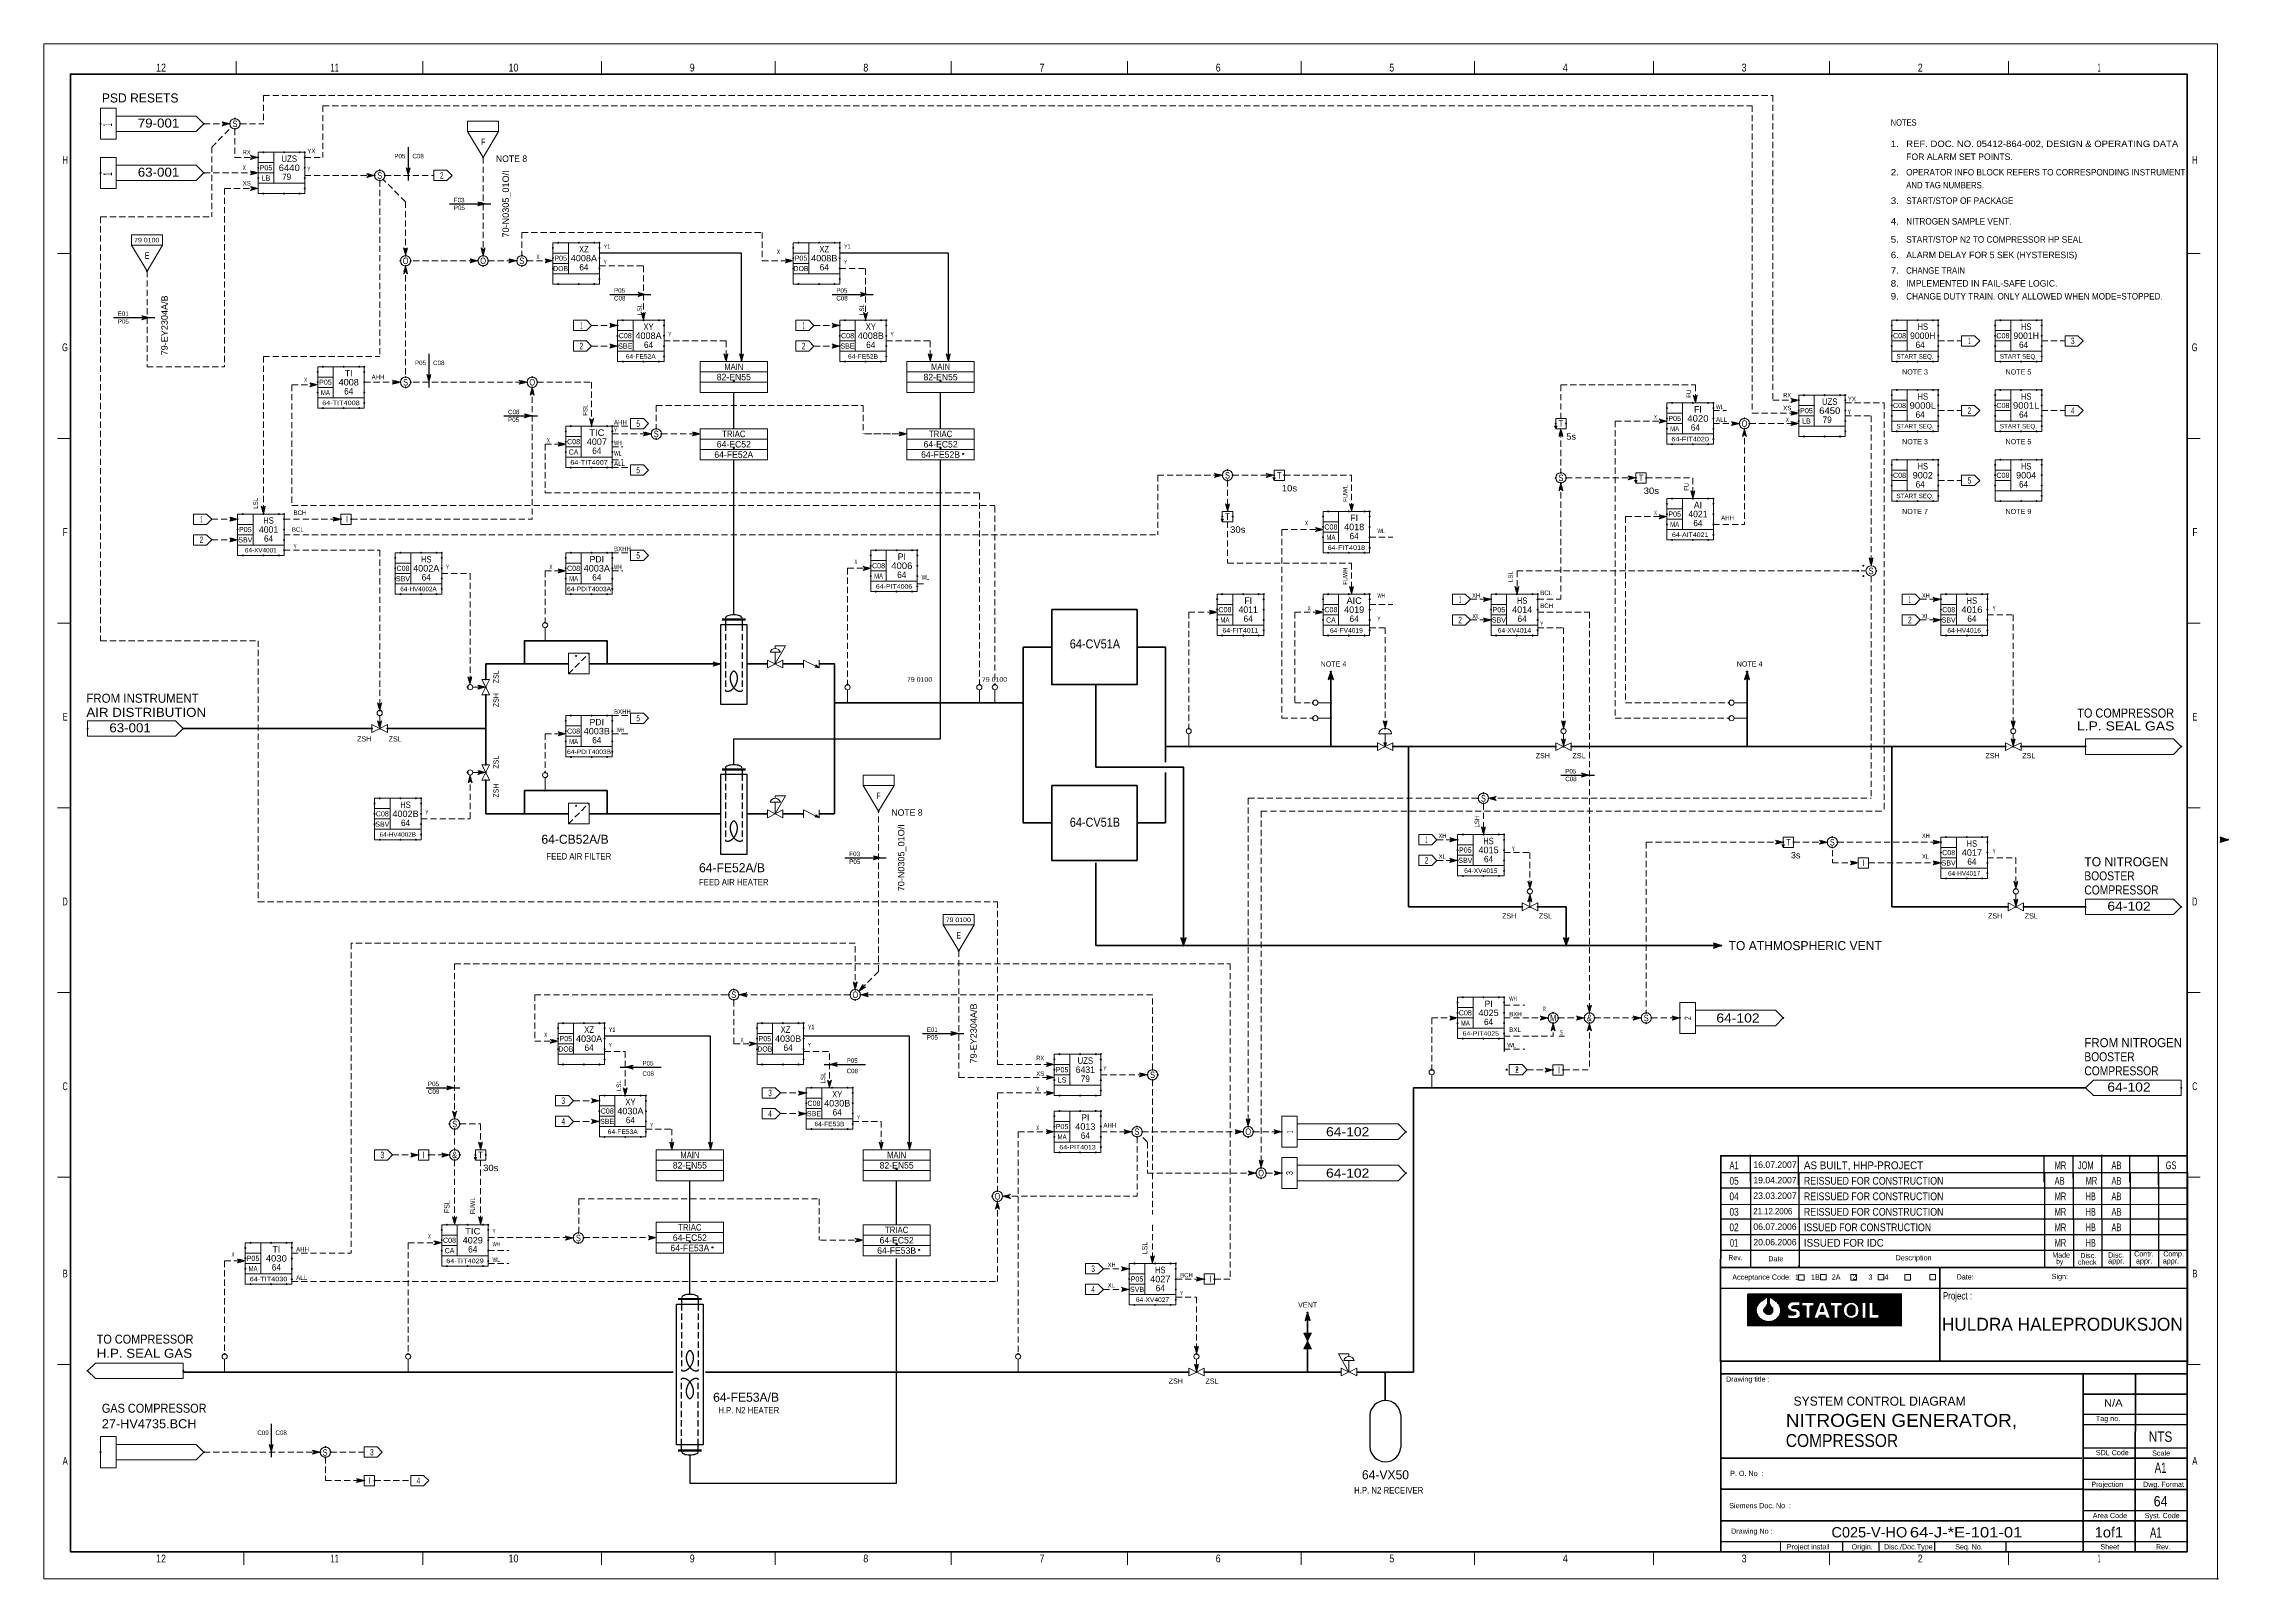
# Model space of a CAD drawing. Header units: millimetres. Extents: x 0 to 845, y 0 to 594.
import ezdxf
from ezdxf.enums import TextEntityAlignment as Align

# ---------------------------------------------------------------- set-up
doc = ezdxf.new("R2010")
doc.units = ezdxf.units.MM
doc.header["$LTSCALE"] = 0.8
doc.header["$PDMODE"] = 32
doc.header["$PDSIZE"] = 0.4
doc.linetypes.add('MEDIUM_DASHED', pattern=[4.5, 3, -1.5])
for name, color, linetype, lineweight in [('1', 7, 'Continuous', 13), ('12', 7, 'Continuous', 13), ('14', 7, 'MEDIUM_DASHED', 25), ('18', 7, 'Continuous', 25), ('30', 7, 'Continuous', 25), ('36', 7, 'Continuous', 25), ('4', 7, 'Continuous', 35), ('40', 7, 'Continuous', 35), ('43', 7, 'Continuous', 13), ('45', 7, 'Continuous', 13), ('46', 7, 'MEDIUM_DASHED', 13), ('47', 7, 'Continuous', 13), ('48', 7, 'Continuous', 13), ('49', 7, 'Continuous', 13), ('50', 7, 'Continuous', 13), ('53', 7, 'Continuous', 13), ('9', 7, 'Continuous', 13)]:
    doc.layers.add(name, color=color, linetype=linetype, lineweight=lineweight)
for name, color, linetype in [('16', 7, 'Continuous'), ('2', 7, 'Continuous'), ('35', 7, 'Continuous')]:
    doc.layers.add(name, color=color, linetype=linetype)

msp = doc.modelspace()

# ---------------------------------------------------------------- texts
at = {"layer": '1'}
for s, width, p in [('12', 0.85, (45.4146, 583.2346)), ('11', 0.65, (112.5772, 583.2346)), ('10', 0.85, (181.7358, 583.2346)), ('9', 0.85, (250.9051, 583.2346)), ('8', 0.85, (318.0634, 583.2346)), ('7', 0.85, (386.224, 583.2346)), ('6', 0.85, (454.3846, 583.2346)), ('5', 0.85, (521.5429, 583.2346)), ('4', 0.85, (588.7012, 583.2346)), ('3', 0.85, (657.8642, 583.2346)), ('2', 0.85, (726.0248, 583.2346)), ('1', 0.4, (795.1799, 583.2346)), ('12', 0.85, (45.4146, 6.3543)), ('11', 0.65, (112.5772, 6.3543)), ('10', 0.85, (181.7358, 6.3543)), ('9', 0.85, (250.9051, 6.3543)), ('8', 0.85, (318.0634, 6.3543)), ('7', 0.85, (386.224, 6.3543)), ('6', 0.85, (454.3846, 6.3543)), ('5', 0.85, (521.5429, 6.3543)), ('4', 0.85, (588.7012, 6.3543)), ('3', 0.85, (657.8642, 6.3543)), ('2', 0.85, (726.0248, 6.3543)), ('1', 0.4, (795.1799, 6.3543))]:
    msp.add_text(s, height=3.02, dxfattribs=dict(at, width=width)).set_placement(p, align=Align.CENTER)
for s, width, p in [('H', 0.65, (9.3283, 547.4945)), ('H', 0.65, (833.2701, 547.4945)), ('G', 0.65, (9.3283, 475.0071)), ('G', 0.65, (833.2701, 475.0071)), ('F', 0.8, (9.3283, 403.526)), ('F', 0.8, (833.2701, 403.526)), ('E', 0.75, (9.3283, 332.0449)), ('E', 0.75, (833.2701, 332.0449)), ('D', 0.65, (9.3283, 260.5646)), ('D', 0.65, (833.2701, 260.5646)), ('C', 0.65, (9.3283, 189.0835)), ('C', 0.65, (833.2701, 189.0835)), ('B', 0.75, (9.3283, 116.5961)), ('B', 0.75, (833.2701, 116.5961)), ('A', 0.75, (9.3283, 44.1087)), ('A', 0.75, (833.2701, 44.1087))]:
    msp.add_text(s, height=3.02, dxfattribs=dict(at, width=width)).set_placement(p, align=Align.RIGHT)
for s, height, width, p in [('Rev.', 2.013, 0.8, (651.7496, 123.2803)), ('Date', 2.013, 0.9, (667.2386, 122.8402)), ('Made', 2.013, 0.85, (777.0953, 124.2937)), ('by', 2.013, 0.75, (778.6441, 121.7756)), ('check', 2.013, 0.95, (786.9811, 121.5543)), ('Disc.', 2.013, 0.9, (787.9386, 124.0717)), ('Disc.', 2.013, 0.9, (798.6913, 124.2929)), ('Comp.', 2.013, 0.8, (820.0591, 124.7354)), ('Project :', 2.867, 0.8, (734.7843, 108.074)), ('Date:', 2.013, 0.9, (740.0945, 115.8173)), ('Sign:', 2.013, 0.9, (776.8646, 115.9827)), ('N/A', 2.813, 1.15, (797.1079, 66.6598)), ('SDL Code', 2.013, 0.9, (793.9449, 47.8362)), ('Scale', 2.013, 0.95, (815.7315, 47.6323)), ('P. O. No  :', 2.013, 0.95, (652.463, 39.7906)), ('Dwg. Format', 2.013, 0.9, (812.2228, 35.5512)), ('Syst. Code', 2.013, 0.9, (812.8496, 23.4693)), ('A1', 4, 0.7, (814.8819, 15.9055)), ('Seq. No.', 2.013, 0.85, (739.552, 11.3882)), ('Sheet', 2.013, 0.95, (795.6843, 11.3882)), ('Rev.', 2.013, 0.8, (817.2346, 11.3882))]:
    msp.add_text(s, height=height, dxfattribs=dict(at, width=width)).set_placement(p)
for s, p in [('Description', (716.4953, 123.2244)), ('appr.', (798.6913, 121.9969)), ('Contr.', (808.7598, 124.7354)), ('appr.', (809.4898, 121.9969)), ('appr.', (819.8315, 121.9969)), ('Acceptance Code:  1      1B      2A      2      3      4  ', (653.2976, 115.7339)), ('Drawing title :', (650.8654, 76.2567)), ('Tag no.', (793.9409, 61.0378)), ('Projection', (792.1756, 35.5512)), ('Siemens Doc. No  :', (652.111, 27.315)), ('Area Code', (792.7646, 23.4693)), ('Drawing No :', (652.8472, 17.4291)), ('Project install', (674.3984, 11.3882)), ('Origin.', (699.4575, 11.3882)), ('Disc./Doc.Type', (711.9866, 11.3882))]:
    msp.add_text(s, height=2.013, dxfattribs=at).set_placement(p)
at = {"layer": '12'}
for s, width, p in [('NOTES', 0.8, (719.5827, 562.2591)), ('2', 0.6, (154, 541.7496)), ('1', 0.35, (208, 483.7496)), ('1', 0.35, (294, 483.7496)), ('2', 0.6, (208, 475.7496)), ('2', 0.6, (294, 475.7496)), ('1', 0.35, (745.0236, 477.7496)), ('1', 0.35, (745.0236, 477.7496)), ('3', 0.6, (785.0236, 477.7496)), ('MAIN', 0.85, (267, 467.7496)), ('MAIN', 0.85, (347, 467.7496)), ('5', 0.6, (230, 445.7496)), ('2', 0.6, (745.0236, 450.7496)), ('4', 0.6, (785.0236, 450.7496)), ('TRIAC', 0.9, (267, 441.7496)), ('TRIAC', 0.9, (347, 441.7496)), ('5', 0.6, (230, 427.7496)), ('5', 0.6, (745.0236, 423.7496)), ('1', 0.35, (61, 408.7496)), ('2', 0.6, (61, 400.7496)), ('5', 0.6, (230, 394.7496)), ('2', 0.6, (548, 369.7496)), ('1', 0.35, (548, 377.7496)), ('2', 0.6, (722, 369.7496)), ('1', 0.35, (722, 377.7496)), ('1', 0.35, (722, 377.7496)), ('5', 0.6, (230, 331.7496)), ('2', 0.6, (535, 276.7496)), ('1', 0.35, (535, 284.7496)), ('1', 0.35, (535, 284.7496)), ('2', 0.6, (570, 195.7496)), ('3', 0.6, (201, 183.7496)), ('3', 0.6, (281, 186.7496)), ('4', 0.6, (201, 175.7496)), ('4', 0.6, (281, 178.7496)), ('3', 0.6, (131, 162.7496)), ('MAIN', 0.85, (250, 162.7496)), ('MAIN', 0.85, (330, 162.7496)), ('TRIAC', 0.9, (250, 134.7496)), ('TRIAC', 0.9, (330, 133.7496)), ('3', 0.6, (406, 118.7496)), ('4', 0.6, (406, 110.7496)), ('3', 0.6, (127, 47.7496)), ('4', 0.6, (145, 36.7496))]:
    msp.add_text(s, height=2.5, dxfattribs=dict(at, width=width)).set_placement(p, align=Align.CENTER)
for s, width, p in [('1.   ', 1.15, (714.5827, 554.0094)), ('REF. DOC. NO. 05412-864-002, DESIGN & OPERATING DATA ', 1.1, (720.5827, 554.0094)), ('2.   ', 1.15, (714.5827, 543.0094)), ('OPERATOR INFO BLOCK REFERS TO CORRESPONDING INSTRUMENT', 0.95, (720.5827, 543.0094)), ('3.   ', 1.15, (714.5827, 532.0094)), ('AND TAG NUMBERS.', 0.9, (720.5827, 538.0094)), ('START/STOP OF PACKAGE', 0.95, (720.5827, 532.0094)), ('4.   ', 1.15, (714.5827, 524.0094)), ('NITROGEN SAMPLE VENT.', 0.95, (720.5827, 524.0094)), ('5.   ', 1.15, (714.5827, 517.0094)), ('START/STOP N2 TO COMPRESSOR HP SEAL', 0.95, (720.5827, 517.0094)), ('6.   ', 1.15, (714.5827, 511.0094)), ('7.   ', 1.15, (714.5827, 505.0094)), ('CHANGE TRAIN', 0.9, (720.5827, 505.0094)), ('8.   ', 1.15, (714.5827, 500.0094)), ('9.   ', 1.15, (714.5827, 495.0094)), ('CHANGE DUTY TRAIN. ONLY ALLOWED WHEN MODE=STOPPED.', 0.95, (720.5827, 495.0094))]:
    msp.add_text(s, height=2.5, dxfattribs=dict(at, width=width)).set_placement(p)
for s, p in [('FOR ALARM SET POINTS.', (720.5827, 549.0094)), ('ALARM DELAY FOR 5 SEK (HYSTERESIS)', (720.5827, 511.0094)), ('IMPLEMENTED IN FAIL-SAFE LOGIC.', (720.5827, 500.0094))]:
    msp.add_text(s, height=2.5, dxfattribs=at).set_placement(p)
for s, width, p in [('70-N0305_01O/I', 1.05, (180, 532.0008)), ('79-EY2304A/B', 1.05, (48, 485.0008)), ('70-N0305_01O/I', 1.05, (333, 279.0008)), ('79-EY2304A/B', 1.05, (361, 211.0008)), ('2', 0.6, (637.3213, 216.937)), ('1', 0.35, (483.3213, 172.937))]:
    msp.add_text(s, height=2.5, rotation=90, dxfattribs=dict(at, width=width)).set_placement(p, align=Align.CENTER)
for s, p in [('82-EN55', (267, 463.7496)), ('82-EN55', (347, 463.7496)), ('64-EC52', (267, 437.7496)), ('64-EC52', (347, 437.7496)), ('64-FE52A', (266.9921, 433.7496)), ('64-FE52B', (346.9921, 433.7496)), ('82-EN55', (250, 158.7496)), ('82-EN55', (330, 158.7496)), ('64-FE53A', (249.9921, 126.7496)), ('64-EC52', (250, 130.7496)), ('64-FE53B', (329.9921, 125.7496)), ('64-EC52', (330, 129.7496))]:
    msp.add_text(s, height=2.5, dxfattribs=at).set_placement(p, align=Align.CENTER)
at = {"layer": '2'}
for s, height, width, p in [('A1', 3, 0.6, (653.9902, 158.5)), ('05', 3, 0.8, (653.9902, 152.5)), ('04', 3, 0.8, (653.9902, 146.5)), ('03', 3, 0.8, (653.9902, 140.5)), ('02', 3, 0.8, (653.9902, 134.5)), ('01', 3, 0.65, (653.9902, 128.5)), ('NTS', 4, 0.85, (818.9862, 53)), ('A1', 4, 0.7, (819, 41)), ('64', 4, 0.9, (819, 28)), ('1of1', 4, 1.05, (799, 16))]:
    msp.add_text(s, height=height, dxfattribs=dict(at, width=width)).set_placement(p, align=Align.CENTER)
for s, height, width, p in [('AS BUILT, HHP-PROJECT', 3, 0.95, (681, 158.5)), ('MR', 3, 0.6, (778, 158.5)), ('JOM', 3, 0.7, (787, 158.5)), ('AB', 3, 0.7, (800, 158.5)), ('GS', 3, 0.65, (821, 158.5)), ('REISSUED FOR CONSTRUCTION', 3, 0.85, (681, 152.5)), ('AB', 3, 0.7, (778, 152.5)), ('MR', 3, 0.6, (790, 152.5)), ('AB', 3, 0.7, (800, 152.5)), ('REISSUED FOR CONSTRUCTION', 3, 0.85, (681, 146.5)), ('MR', 3, 0.6, (778, 146.5)), ('HB', 3, 0.65, (790, 146.5)), ('AB', 3, 0.7, (800, 146.5)), ('REISSUED FOR CONSTRUCTION', 3, 0.85, (681, 140.5)), ('ISSUED FOR CONSTRUCTION', 3, 0.85, (681, 134.5)), ('MR', 3, 0.6, (778, 140.5)), ('MR', 3, 0.6, (778, 134.5)), ('HB', 3, 0.65, (790, 140.5)), ('HB', 3, 0.65, (790, 134.5)), ('AB', 3, 0.7, (800, 140.5)), ('AB', 3, 0.7, (800, 134.5)), ('ISSUED FOR IDC', 3, 0.95, (681, 128.5)), ('MR', 3, 0.6, (778, 128.5)), ('HB', 3, 0.65, (790, 128.5)), ('NITROGEN GENERATOR, ', 5, 1.1, (674, 58.7992)), ('COMPRESSOR', 5, 0.9, (674, 50.9992)), ('64-J-*E-101-01', 4, 1.2, (722, 16))]:
    msp.add_text(s, height=height, dxfattribs=dict(at, width=width)).set_placement(p)
msp.add_text('HULDRA HALEPRODUKSJON', height=5, dxfattribs=at).set_placement((780.9827, 96), align=Align.CENTER)
msp.add_text('SYSTEM CONTROL DIAGRAM', height=3.5, dxfattribs=at).set_placement((677, 67))
at = {"layer": '2', "width": 1.05}
msp.add_text('C025-V-HO', height=4, dxfattribs=at).set_placement((721, 16), align=Align.RIGHT)
at = {"layer": '35', "width": 0.9}
for s, p in [('FEED AIR FILTER', (194.5039, 278.3228)), ('FEED AIR HEATER', (253.5039, 268.3228)), ('21.12.2006', (661.4488, 141)), ('H.P. N2 HEATER', (261, 64)), ('H.P. N2 RECEIVER', (507, 33))]:
    msp.add_text(s, height=2.5, dxfattribs=at).set_placement(p)
at = {"layer": '35'}
for s, p in [('16.07.2007', (661.4488, 159)), ('19.04.2007', (661.4488, 153)), ('23.03.2007', (661.4488, 147)), ('06.07.2006', (661.4488, 135)), ('20.06.2006', (661.4488, 129))]:
    msp.add_text(s, height=2.5, dxfattribs=at).set_placement(p)
at = {"layer": '36', "width": 0.9}
for s, p in [('64-CV51A', (397, 360)), ('64-CV51B', (397, 291))]:
    msp.add_text(s, height=3.5, dxfattribs=at).set_placement(p)
at = {"layer": '36'}
for s, p in [('64-CB52A/B', (192.5591, 284.4055)), ('64-FE52A/B', (253.5591, 273.4055)), ('64-FE53A/B', (259, 68.5)), ('64-VX50', (510, 38.5))]:
    msp.add_text(s, height=3.5, dxfattribs=at).set_placement(p)
at = {"layer": '43'}
for s, p in [('PSD RESETS', (22.5, 571.2504)), ('TO NITROGEN', (789.5, 275.7094))]:
    msp.add_text(s, height=3.5, dxfattribs=at).set_placement(p)
at = {"layer": '43', "width": 0.4}
for p in [(26.4661, 561.9173), (26.4661, 542.9173)]:
    msp.add_text('1', height=3.5, rotation=90, dxfattribs=at).set_placement(p)
at = {"layer": '43'}
for s, width, p in [('79-001', 1.1, (36.4055, 561.5339)), ('63-001', 1.1, (36.4055, 542.5339)), ('FROM INSTRUMENT', 0.95, (16.5, 338.9795)), ('AIR DISTRIBUTION', 1.1, (16.5, 333.5197)), ('63-001', 1.1, (25.4055, 327.5339)), ('BOOSTER', 0.85, (789.5, 270.2496)), ('COMPRESSOR', 0.85, (789.5, 264.7898)), ('64-102', 1.15, (798.4055, 258.5339)), ('BOOSTER', 0.85, (789.5, 200.2496)), ('FROM NITROGEN', 0.95, (789.5, 205.7094)), ('COMPRESSOR', 0.85, (789.5, 194.7898)), ('64-102', 1.15, (798.4055, 188.5339)), ('TO COMPRESSOR', 0.9, (20.5, 90.9795)), ('H.P. SEAL GAS', 1.1, (20.5, 85.5197)), ('GAS COMPRESSOR', 0.9, (22.5, 64.2504)), ('27-HV4735.BCH', 1.05, (22.5, 58.2504))]:
    msp.add_text(s, height=3.5, dxfattribs=dict(at, width=width)).set_placement(p)
for s, width, p in [('TO COMPRESSOR', 0.9, (805.5, 333.2504)), ('L.P. SEAL GAS', 1.15, (805.5, 328.2504))]:
    msp.add_text(s, height=3.5, dxfattribs=dict(at, width=width)).set_placement(p, align=Align.CENTER)
msp.add_text('TO ATHMOSPHERIC VENT', height=3.5, dxfattribs=at).set_placement((681.5, 243.2504), align=Align.CENTER)
at = {"layer": '45'}
for s, width, p in [('RX', 0.75, (77, 551.1252)), ('YX', 0.8, (102, 551.6252)), ('P05', 0.9, (135.6614, 549.626)), ('C08', 0.9, (142.6614, 549.626)), ('X', 0.6, (77, 545.1252)), ('Y', 0.6, (102, 544.6252)), ('XS', 0.8, (77, 539.1252)), ('F03', 0.95, (158.6614, 532.626)), ('P05', 0.9, (158.6614, 529.626)), ('79 0100', 1.15, (35, 517.1252)), ('Y1', 0.7, (216.6614, 514.626)), ('Y1', 0.7, (309.6614, 514.626)), ('X', 0.6, (190.6614, 510.626)), ('Y', 0.6, (216.6614, 508.626)), ('X', 0.6, (283.6614, 512.626)), ('Y', 0.6, (309.6614, 508.626)), ('P05', 0.9, (220.6614, 497.626)), ('P05', 0.9, (306.6614, 497.626)), ('E01', 0.85, (28.6614, 488.626)), ('C08', 0.9, (220.6614, 494.626)), ('C08', 0.9, (306.6614, 494.626)), ('P05', 0.9, (28.6614, 485.626)), ('Y', 0.6, (241.6614, 480.626)), ('Y', 0.6, (327.6614, 480.626)), ('AHH', 0.8, (126.8929, 464.1449)), ('P05', 0.9, (143.6614, 469.626)), ('C08', 0.9, (150.6614, 469.626)), ('X', 0.6, (100.7701, 463.0661)), ('RX', 0.75, (673, 457.1252)), ('YX', 0.8, (698, 455.6252)), ('C08', 0.9, (179.6614, 450.626)), ('P05', 0.9, (179.6614, 447.626)), ('AHH', 0.8, (220.6614, 446.626)), ('X', 0.6, (623, 448.6252)), ('ALL', 0.9, (647, 447.6252)), ('WL', 0.65, (647, 452.6252)), ('XS', 0.8, (673, 452.1252)), ('X', 0.6, (674, 447.6252)), ('Y', 0.6, (698, 450.6252)), ('X', 0.6, (194.6614, 439.626)), ('WH', 0.6, (220.6614, 438.626)), ('Y', 0.6, (220.6614, 443.626)), ('ALL', 0.9, (220.6614, 430.626)), ('WL', 0.65, (220.6614, 434.626)), ('BCL', 0.85, (96, 405.1252)), ('BCH', 0.8, (96.6614, 411.626)), ('X', 0.6, (488, 407.6252)), ('WL', 0.65, (516, 404.6252)), ('X', 0.6, (623, 411.6252)), ('AHH', 0.8, (649, 409.6252)), ('Y', 0.6, (96.6614, 398.626)), ('BXHH', 0.8, (220.6614, 397.626)), ('Y', 0.6, (155.6614, 390.626)), ('X', 0.6, (195.6614, 390.626)), ('WH', 0.6, (220.6614, 390.626)), ('X', 0.6, (313.6614, 392.626)), ('WL', 0.65, (339.6614, 386.626)), ('WH', 0.6, (516, 379.6252)), ('XH', 0.75, (552.6614, 379.626)), ('BCL', 0.85, (579, 380.6252)), ('XH', 0.75, (726.6614, 379.626)), ('X', 0.6, (489, 374.6252)), ('Y', 0.6, (516, 370.6252)), ('XL', 0.8, (552.6614, 371.626)), ('BCH', 0.8, (579, 375.6252)), ('XL', 0.8, (726.6614, 371.626)), ('Y', 0.6, (754, 374.6252)), ('Y', 0.6, (579, 368.6252)), ('79 0100', 1.15, (334, 347.1252)), ('79 0100', 1.15, (363, 347.1252)), ('BXHH', 0.8, (220.6614, 334.626)), ('WH', 0.6, (221.6614, 327.626)), ('P05', 0.9, (588.6614, 311.626)), ('C08', 0.9, (588.6614, 308.626)), ('Y', 0.6, (147.6614, 295.626)), ('XH', 0.75, (539.6614, 286.626)), ('XH', 0.75, (726.6614, 286.626)), ('F03', 0.95, (311.6614, 279.626)), ('XL', 0.8, (539.6614, 278.626)), ('Y', 0.6, (568, 281.6252)), ('XL', 0.8, (726.6614, 278.626)), ('Y', 0.6, (754, 280.6252)), ('P05', 0.9, (311.6614, 276.626)), ('79 0100', 1.15, (349, 254.1252)), ('WH', 0.6, (567, 223.6252)), ('R', 0.55, (580, 219.6252)), ('X', 0.6, (193.6614, 209.626)), ('Y1', 0.7, (218.6614, 211.626)), ('Y1', 0.7, (295.6614, 212.626)), ('E01', 0.85, (341.6614, 211.626)), ('BXH', 0.8, (567, 217.6252)), ('BXL', 0.85, (567, 211.6252)), ('S', 0.6, (586.6173, 210.5291)), ('Y', 0.6, (218.6614, 205.626)), ('X', 0.6, (269.6614, 207.626)), ('Y', 0.6, (295.6614, 205.626)), ('P05', 0.9, (341.6614, 208.626)), ('C08', 0.9, (231.6614, 194.626)), ('P05', 0.9, (231.6614, 198.626)), ('C08', 0.9, (310.6614, 195.626)), ('P05', 0.9, (310.6614, 199.626)), ('XS', 0.8, (384, 194.6252)), ('RX', 0.75, (384, 200.6252)), ('Y', 0.6, (410, 196.6252)), ('C08', 0.9, (148.6614, 187.626)), ('P05', 0.9, (148.6614, 190.626)), ('X', 0.6, (384, 188.6252)), ('Y', 0.6, (314.6614, 177.626)), ('Y', 0.6, (234.6614, 174.626)), ('X', 0.6, (384, 173.6252)), ('AHH', 0.8, (410, 174.6252)), ('Y', 0.6, (173.6614, 133.626)), ('AHH', 0.8, (97.6614, 126.626)), ('X', 0.6, (148.6614, 131.626)), ('WH', 0.6, (173.6614, 128.626)), ('X', 0.6, (72.6614, 124.626)), ('WL', 0.65, (173.6614, 122.626)), ('XH', 0.75, (411.6614, 120.626)), ('BCH', 0.8, (439.6614, 116.626)), ('ALL', 0.9, (97.6614, 115.626)), ('XL', 0.8, (411.6614, 112.626)), ('Y', 0.6, (439.6614, 109.626)), ('C09', 0.9, (82.6614, 55.626)), ('C08', 0.9, (89.6614, 55.626))]:
    msp.add_text(s, height=1.75, dxfattribs=dict(at, width=width)).set_placement(p)
for s, width, p in [('LSL', 0.9, (231.3748, 489)), ('LSL', 0.9, (317.3748, 489)), ('FU', 0.8, (637.3748, 457)), ('FSL', 0.9, (210.3748, 450)), ('FU', 0.8, (636.3748, 421)), ('LSL', 0.9, (82.8748, 414)), ('FUWL', 0.8, (504.374, 416.6614)), ('FUWH', 0.75, (504.374, 384.6614)), ('LSL', 0.9, (568.374, 385.6614)), ('LSH', 0.85, (555.374, 290.6614)), ('LSL', 0.9, (302.374, 191.6614)), ('LSL', 0.9, (223.374, 188.6614)), ('FUWL', 0.8, (166.8748, 141))]:
    msp.add_text(s, height=1.75, rotation=90, dxfattribs=dict(at, width=width)).set_placement(p)
at = {"layer": '45', "width": 0.8}
msp.add_text('WL', height=1.75, dxfattribs=at).set_placement((567.9996, 205.6252), align=Align.CENTER)
at = {"layer": '49', "width": 1.15}
for p in [(655.5, 215.2504), (504.5, 171.2504), (504.5, 155.2504)]:
    msp.add_text('64-102', height=3.5, dxfattribs=at).set_placement(p, align=Align.CENTER)
at = {"layer": '49', "width": 0.7}
msp.add_text('3', height=2.5, rotation=90, dxfattribs=at).set_placement((483.2504, 157.0004), align=Align.CENTER)
at = {"layer": '50'}
for s, height, width, p in [('S', 2.5, 0.75, (74.0004, 561.7496)), ('UZS', 2.5, 0.9, (95, 548.2496)), ('P05', 2, 0.95, (86, 545)), ('LB', 2, 0.85, (86, 541)), ('6440', 2.5, 1.1, (95.0004, 544.7496)), ('79', 2.5, 0.95, (93.9996, 541.2496)), ('S', 2.5, 0.75, (130.0004, 541.7496)), ('XZ', 2.5, 0.85, (209, 513.2496)), ('XZ', 2.5, 0.85, (302, 513.2496)), ('O', 2.5, 0.75, (140.0004, 508.7496)), ('O', 2.5, 0.75, (170.0004, 508.7496)), ('S', 2.5, 0.75, (185.0004, 508.7496)), ('DOB', 2, 0.8, (200.0004, 506)), ('P05', 2, 0.95, (200, 510)), ('4008A', 2.5, 1.05, (209, 509.7496)), ('64', 2.5, 0.95, (208.9996, 506.2496)), ('DOB', 2, 0.8, (293.0004, 506)), ('P05', 2, 0.95, (293, 510)), ('4008B', 2.5, 1.05, (302, 509.7496)), ('64', 2.5, 0.95, (301.9996, 506.2496)), ('C08', 2, 0.9, (225, 480)), ('4008A', 2.5, 1.05, (234, 479.7496)), ('XY', 2.5, 0.85, (233.9996, 483.2496)), ('C08', 2, 0.9, (311, 480)), ('4008B', 2.5, 1.05, (320, 479.7496)), ('XY', 2.5, 0.85, (319.9996, 483.2496)), ('C08', 2, 0.9, (718, 480)), ('HS', 2.5, 0.8, (726.9996, 483.2496)), ('C08', 2, 0.9, (758, 480)), ('HS', 2.5, 0.8, (766.9996, 483.2496)), ('SBE', 2, 0.85, (224.9996, 476)), ('64-FE52A', 1.75, 1.1, (230.9945, 472.1252)), ('64', 2.5, 0.95, (233.9996, 476.2496)), ('SBE', 2, 0.85, (310.9996, 476)), ('64-FE52B', 1.75, 1.1, (316.9945, 472.1252)), ('64', 2.5, 0.95, (319.9996, 476.2496)), ('64', 2.5, 0.95, (725.9996, 476.2496)), ('64', 2.5, 0.95, (765.9996, 476.2496)), ('P05', 2, 0.95, (109, 462)), ('MA', 2, 0.7, (109, 458)), ('4008', 2.5, 1.05, (118, 461.7496)), ('64', 2.5, 0.95, (117.9996, 458.2496)), ('S', 2.5, 0.75, (140.0004, 461.7496)), ('O', 2.5, 0.75, (189.0004, 461.7496)), ('UZS', 2.5, 0.9, (691, 454.2496)), ('HS', 2.5, 0.8, (726.9996, 456.2496)), ('HS', 2.5, 0.8, (766.9996, 456.2496)), ('64-TIT4008', 1.75, 1.2, (114.9945, 454.1252)), ('T', 2.5, 0.85, (587.0004, 445.7496)), ('P05', 2, 0.95, (631, 448)), ('4020', 2.5, 1.1, (640.0004, 447.7496)), ('O', 2.5, 0.75, (658.0004, 445.7496)), ('P05', 2, 0.95, (682, 451)), ('LB', 2, 0.85, (682, 447)), ('6450', 2.5, 1.1, (691.0004, 450.7496)), ('79', 2.5, 0.95, (689.9996, 447.2496)), ('C08', 2, 0.9, (718, 453)), ('9000L', 2.5, 1.1, (726.9996, 452.7496)), ('64', 2.5, 0.95, (725.9996, 449.2496)), ('C08', 2, 0.9, (758, 453)), ('9001L', 2.5, 1.1, (766.9996, 452.7496)), ('64', 2.5, 0.95, (765.9996, 449.2496)), ('C08', 2, 0.9, (205, 439)), ('4007', 2.5, 1.05, (214, 438.7496)), ('TIC', 2.5, 1.1, (214.0004, 442.2496)), ('S', 2.5, 0.75, (237.0004, 441.7496)), ('5s', 2.5, 1.05, (590.9677, 440.7496)), ('MA', 2, 0.7, (631, 444)), ('64-FIT4020', 1.75, 1.2, (636.9945, 440.1252)), ('64', 2.5, 0.95, (638.9996, 444.2496)), ('CA', 2, 0.8, (205, 435)), ('64-TIT4007', 1.75, 1.2, (210.9945, 431.1252)), ('64', 2.5, 0.95, (213.9996, 435.2496)), ('HS', 2.5, 0.8, (726.9996, 429.2496)), ('HS', 2.5, 0.8, (766.9996, 429.2496)), ('S', 2.5, 0.75, (458.0004, 425.7496)), ('T', 2.5, 0.85, (478.0004, 425.7496)), ('10s', 2.5, 1.1, (481.9673, 420.7496)), ('S', 2.5, 0.75, (587.0004, 424.7496)), ('T', 2.5, 0.85, (618.0004, 424.7496)), ('C08', 2, 0.9, (718, 426)), ('9002', 2.5, 1.05, (727, 425.7496)), ('64', 2.5, 0.95, (725.9996, 422.2496)), ('C08', 2, 0.9, (758, 426)), ('9004', 2.5, 1.05, (767, 425.7496)), ('64', 2.5, 0.95, (765.9996, 422.2496)), ('30s', 2.5, 1.1, (621.9673, 419.7496)), ('P05', 2, 0.95, (78, 405)), ('HS', 2.5, 0.8, (86.9996, 408.2496)), ('I', 2.5, 0.9, (117.3898, 408.7496)), ('T', 2.5, 0.85, (458.0004, 409.7496)), ('30s', 2.5, 1.1, (461.9673, 404.7496)), ('C08', 2, 0.9, (498, 406)), ('4018', 2.5, 1.05, (507, 405.7496)), ('P05', 2, 0.95, (631, 411)), ('MA', 2, 0.7, (631, 407)), ('64', 2.5, 0.95, (639.9996, 407.2496)), ('SBV', 2, 0.85, (77.9996, 401)), ('64-XV4001', 1.75, 1.05, (83.9945, 397.1252)), ('64', 2.5, 0.95, (86.9996, 401.2496)), ('MA', 2, 0.7, (498, 402)), ('64-FIT4018', 1.75, 1.2, (503.9945, 398.1252)), ('64', 2.5, 0.95, (506.9996, 402.2496)), ('64-AIT4021', 1.75, 1.15, (636.9945, 403.1252)), ('C08', 2, 0.9, (139, 390)), ('4002A', 2.5, 1.05, (148, 389.7496)), ('HS', 2.5, 0.8, (147.9996, 393.2496)), ('C08', 2, 0.9, (205, 390)), ('4003A', 2.5, 1.05, (214, 389.7496)), ('C08', 2, 0.9, (323, 391)), ('MA', 2, 0.7, (323, 387)), ('4006', 2.5, 1.1, (331.9996, 390.7496)), ('64', 2.5, 0.95, (331.9996, 387.2496)), ('S', 2.5, 0.75, (707.0004, 388.7496)), ('SBV', 2, 0.85, (138.9996, 386)), ('64-HV4002A', 1.75, 1.05, (144.9945, 382.1252)), ('64', 2.5, 0.95, (147.9996, 386.2496)), ('64-PDIT4003A', 1.75, 1.1, (210.9945, 382.1252)), ('MA', 2, 0.7, (205, 386)), ('64', 2.5, 0.95, (213.9996, 386.2496)), ('64-PIT4006', 1.75, 1.15, (328.9945, 383.1252)), ('C08', 2, 0.9, (457, 374)), ('MA', 2, 0.7, (457, 370)), ('64', 2.5, 0.95, (465.9996, 370.2496)), ('C08', 2, 0.9, (498, 374)), ('CA', 2, 0.8, (498, 370)), ('4019', 2.5, 1.05, (507, 373.7496)), ('AIC', 2.5, 1.05, (507.0004, 377.2496)), ('64', 2.5, 0.95, (506.9996, 370.2496)), ('SBV', 2, 0.85, (562.9996, 370)), ('P05', 2, 0.95, (563, 374)), ('4014', 2.5, 1.05, (572, 373.7496)), ('HS', 2.5, 0.8, (571.9996, 377.2496)), ('64', 2.5, 0.95, (571.9996, 370.2496)), ('SBV', 2, 0.85, (736.9996, 370)), ('C08', 2, 0.9, (737, 374)), ('4016', 2.5, 1.1, (745.9996, 373.7496)), ('HS', 2.5, 0.8, (745.9996, 377.2496)), ('64', 2.5, 0.95, (745.9996, 370.2496)), ('64-FIT4011', 1.75, 1.15, (462.9945, 366.1252)), ('64-FV4019', 1.75, 1.1, (503.9945, 366.1252)), ('64-XV4014', 1.75, 1.1, (568.9945, 366.1252)), ('64-HV4016', 1.75, 1.1, (742.9945, 366.1252)), ('ZSH', 2, 0.85, (124, 324)), ('ZSL', 2, 0.9, (136, 324)), ('C08', 2, 0.9, (205, 327)), ('MA', 2, 0.7, (205, 323)), ('4003B', 2.5, 1.05, (214, 326.7496)), ('64', 2.5, 0.95, (213.9996, 323.2496)), ('64-PDIT4003B', 1.75, 1.1, (210.9945, 319.1252)), ('ZSH', 2, 0.85, (580, 317.5)), ('ZSL', 2, 0.9, (594, 317.5)), ('ZSH', 2, 0.85, (754, 317.5)), ('ZSL', 2, 0.9, (768, 317.5)), ('C08', 2, 0.9, (131, 295)), ('4002B', 2.5, 1.05, (140, 294.7496)), ('HS', 2.5, 0.8, (139.9996, 298.2496)), ('S', 2.5, 0.75, (557.0004, 300.7496)), ('SBV', 2, 0.85, (130.9996, 291)), ('64-HV4002B', 1.75, 1.05, (136.9945, 287.1252)), ('64', 2.5, 0.95, (139.9996, 291.2496)), ('SBV', 2, 0.85, (549.9996, 277)), ('P05', 2, 0.95, (550, 281)), ('4015', 2.5, 1.05, (559, 280.7496)), ('HS', 2.5, 0.8, (558.9996, 284.2496)), ('64', 2.5, 0.95, (558.9996, 277.2496)), ('T', 2.5, 0.85, (675, 283.7504)), ('3s', 2.5, 1.05, (677.8402, 278.7504)), ('S', 2.5, 0.75, (692.0004, 283.7496)), ('C08', 2, 0.9, (737, 280)), ('4017', 2.5, 1.05, (746, 279.7496)), ('HS', 2.5, 0.8, (745.9996, 283.2496)), ('64-XV4015', 1.75, 1.1, (555.9945, 273.1252)), ('I', 2.5, 0.9, (704, 275.7496)), ('SBV', 2, 0.85, (736.9996, 276)), ('64-HV4017', 1.75, 1.05, (742.9945, 272.1252)), ('64', 2.5, 0.95, (745.9996, 276.2496)), ('ZSH', 2, 0.85, (567, 255.5)), ('ZSL', 2, 0.9, (581, 255.5)), ('ZSH', 2, 0.85, (755, 255.5)), ('ZSL', 2, 0.9, (769, 255.5)), ('S', 2.5, 0.75, (267.0004, 224.7496)), ('O', 2.5, 0.75, (314.0004, 224.7496)), ('C08', 2, 0.9, (550, 218)), ('4025', 2.5, 1.05, (559, 217.7496)), ('XZ', 2.5, 0.85, (211, 211.2496)), ('XZ', 2.5, 0.85, (287, 211.2496)), ('MA', 2, 0.7, (550, 214)), ('64-PIT4025', 1.75, 1.15, (555.9945, 210.1252)), ('64', 2.5, 0.95, (558.9996, 214.2496)), ('M', 2.5, 0.7, (584.0004, 215.7496)), ('&', 2.5, 0.75, (598, 215.7496)), ('S', 2.5, 0.75, (620.0004, 215.7496)), ('DOB', 2, 0.8, (202.0004, 204)), ('P05', 2, 0.95, (202, 208)), ('4030A', 2.5, 1.05, (211, 207.7496)), ('64', 2.5, 0.95, (210.9996, 204.2496)), ('DOB', 2, 0.8, (279.0004, 204)), ('P05', 2, 0.95, (279, 208)), ('4030B', 2.5, 1.05, (288, 207.7496)), ('64', 2.5, 0.95, (287.9996, 204.2496)), ('P05', 2, 0.95, (394, 196)), ('UZS', 2.5, 0.9, (403, 199.2496)), ('79', 2.5, 0.95, (402.9996, 192.2496)), ('S', 2.5, 0.75, (429.0004, 193.7496)), ('I', 2.5, 0.9, (586.2913, 195.6283)), ('XY', 2.5, 0.85, (306.9996, 186.2496)), ('LS', 2, 0.85, (394, 192)), ('SBE', 2, 0.85, (217.9996, 176)), ('C08', 2, 0.9, (218, 180)), ('4030A', 2.5, 1.05, (227, 179.7496)), ('XY', 2.5, 0.85, (226.9996, 183.2496)), ('64', 2.5, 0.95, (226.9996, 176.2496)), ('SBE', 2, 0.85, (297.9996, 179)), ('C08', 2, 0.9, (298, 183)), ('4030B', 2.5, 1.05, (307, 182.7496)), ('64', 2.5, 0.95, (306.9996, 179.2496)), ('S', 2.5, 0.75, (159.0004, 174.7496)), ('64-FE53A', 1.75, 1.1, (223.9945, 172.1252)), ('64-FE53B', 1.75, 1.1, (303.9945, 175.1252)), ('P05', 2, 0.95, (394, 174)), ('MA', 2, 0.7, (394, 170)), ('4013', 2.5, 1.05, (403, 173.7496)), ('64', 2.5, 0.95, (402.9996, 170.2496)), ('S', 2.5, 0.75, (423.0004, 171.7496)), ('O', 2.5, 0.75, (466.0004, 171.7496)), ('I', 2.5, 0.9, (147, 162.7496)), ('&', 2.5, 0.75, (159, 162.7496)), ('T', 2.5, 0.85, (169.0004, 162.7496)), ('64-PIT4013', 1.75, 1.15, (399.9945, 166.1252)), ('30s', 2.5, 1.1, (172.9673, 157.7496)), ('O', 2.5, 0.75, (471.0004, 155.7496)), ('O', 2.5, 0.75, (369.0004, 146.7496)), ('TIC', 2.5, 1.1, (166.0004, 133.2496)), ('C08', 2, 0.9, (157, 130)), ('CA', 2, 0.8, (157, 126)), ('4029', 2.5, 1.05, (166, 129.7496)), ('64', 2.5, 0.95, (165.9996, 126.2496)), ('S', 2.5, 0.75, (206.8783, 130.6283)), ('P05', 2, 0.95, (81, 123)), ('MA', 2, 0.7, (81, 119)), ('4030', 2.5, 1.1, (90.0004, 122.7496)), ('64', 2.5, 0.95, (89.9996, 119.2496)), ('64-TIT4029', 1.75, 1.2, (162.9945, 122.1252)), ('HS', 2.5, 0.8, (431.9996, 118.2496)), ('64-TIT4030', 1.75, 1.2, (86.9945, 115.1252)), ('SVB', 2, 0.85, (423.0004, 111)), ('P05', 2, 0.95, (423, 115)), ('4027', 2.5, 1.05, (432, 114.7496)), ('64', 2.5, 0.95, (431.9996, 111.2496)), ('I', 2.5, 0.9, (451.3898, 114.7496)), ('64-XV4027', 1.75, 1.1, (428.9945, 107.1252)), ('VENT', 2, 0.9, (488.9996, 105)), ('ZSH', 2, 0.85, (438, 75.5)), ('ZSL', 2, 0.9, (452, 75.5)), ('S', 2.5, 0.75, (108.8783, 47.6283)), ('I', 2.5, 0.9, (126, 36.7496))]:
    msp.add_text(s, height=height, dxfattribs=dict(at, width=width)).set_placement(p, align=Align.CENTER)
for s, height, p in [('NOTE 8', 2.5, (181.0004, 548.2496)), ('9000H', 2.5, (726.9996, 479.7496)), ('9001H', 2.5, (766.9996, 479.7496)), ('START SEQ.', 1.75, (723.9949, 472.1252)), ('START SEQ.', 1.75, (763.9949, 472.1252)), ('TI', 2.5, (117.9996, 465.2496)), ('NOTE 3', 2, (724.0004, 466)), ('NOTE 5', 2, (764.0004, 466)), ('FI', 2.5, (639.9996, 451.2496)), ('START SEQ.', 1.75, (723.9949, 445.1252)), ('NOTE 3', 2, (724.0004, 439)), ('START SEQ.', 1.75, (763.9949, 445.1252)), ('NOTE 5', 2, (764.0004, 439)), ('AI', 2.5, (639.9996, 414.2496)), ('START SEQ.', 1.75, (723.9949, 418.1252)), ('4001', 2.5, (87, 404.7496)), ('FI', 2.5, (506.9996, 409.2496)), ('4021', 2.5, (640, 410.7496)), ('NOTE 7', 2, (724.0004, 412)), ('NOTE 9', 2, (764.0004, 412)), ('PDI', 2.5, (214, 393.2496)), ('PI', 2.5, (331.9996, 394.2496)), ('4011', 2.5, (466, 373.7496)), ('FI', 2.5, (465.9996, 377.2496)), ('NOTE 4', 2, (499.0004, 353)), ('NOTE 4', 2, (660.0004, 353)), ('PDI', 2.5, (214, 330.2496)), ('NOTE 8', 2.5, (334.0004, 295.2496)), ('PI', 2.5, (558.9996, 221.2496)), ('6431', 2.5, (403, 195.7496)), ('PI', 2.5, (402.9996, 177.2496)), ('TI', 2.5, (89.9996, 126.2496))]:
    msp.add_text(s, height=height, dxfattribs=at).set_placement(p, align=Align.CENTER)
for s, width, p in [('ZSL', 0.9, (176, 349)), ('ZSH', 0.85, (176, 340)), ('ZSL', 0.9, (176, 316)), ('ZSH', 0.85, (176, 305)), ('FSL', 0.9, (157, 144)), ('LSL', 0.95, (427, 128))]:
    msp.add_text(s, height=2, rotation=90, dxfattribs=dict(at, width=width)).set_placement(p, align=Align.CENTER)
at = {"layer": '53', "width": 0.65}
for s, p in [('F', (170.0004, 554.7496)), ('E', (40.0004, 510.7496)), ('F', (323.0004, 301.7496)), ('E', (354.0004, 247.7496))]:
    msp.add_text(s, height=2.5, dxfattribs=at).set_placement(p, align=Align.CENTER)

# ---------------------------------------------------------------- hatches: boundary and pattern name
at = {"layer": '1'}
for points in [[(487.5, 95), (489, 92), (490.5, 95)], [(487.5, 89), (489, 92), (490.5, 89)]]:
    msp.add_hatch(color=256, dxfattribs=at).paths.add_polyline_path(points)

# ---------------------------------------------------------------- linework, layer by layer
for p, q in [((74.4913, 587.2614), (74.4913, 582.2276)), ((146.6543, 587.2614), (146.6543, 582.2276)), ((215.8173, 587.2614), (215.8173, 582.2276)), ((282.9756, 587.2614), (282.9756, 582.2276)), ((351.1362, 587.2614), (351.1362, 582.2276)), ((419.2969, 587.2614), (419.2969, 582.2276)), ((486.4551, 587.2614), (486.4551, 582.2276)), ((553.6134, 587.2614), (553.6134, 582.2276)), ((622.7764, 587.2614), (622.7764, 582.2276)), ((690.937, 587.2614), (690.937, 582.2276)), ((760.1, 587.2614), (760.1, 582.2276)), ((10.3331, 512.7606), (5.3213, 512.7606)), ((834.2748, 512.7606), (829.263, 512.7606)), ((10.3331, 441.2795), (5.3213, 441.2795)), ((834.2748, 441.2795), (829.263, 441.2795)), ((10.3331, 369.7992), (5.3213, 369.7992)), ((834.2748, 369.7992), (829.263, 369.7992)), ((281, 358.5), (285, 358.5)), ((283, 361), (283, 360)), ((287, 361), (283, 361)), ((283, 354), (287, 361)), ((283, 354), (283, 358.5)), ((300, 352.5), (294, 355.5)), ((294, 355.5), (294, 352.5)), ((300, 355.5), (300, 352.5)), ((299, 353.0008), (299.8937, 352.5535)), ((10.3331, 298.3181), (5.3213, 298.3181)), ((281, 300.5), (285, 300.5)), ((283, 303), (283, 302)), ((287, 303), (283, 303)), ((283, 296), (287, 303)), ((283, 296), (283, 300.5)), ((300, 294.5), (294, 297.5)), ((294, 297.5), (294, 294.5)), ((300, 297.5), (300, 294.5)), ((834.2748, 298.3181), (829.263, 298.3181)), ((299, 295.0008), (299.8937, 294.5535)), ((10.3331, 226.8378), (5.3213, 226.8378)), ((834.2748, 226.8378), (829.263, 226.8378)), ((10.3331, 155.3567), (5.3213, 155.3567)), ((834.2748, 155.3567), (829.263, 155.3567)), ((659.3874, 110.2827), (718.8394, 110.2827)), ((659.3874, 110.0874), (718.8394, 110.0874)), ((659.3874, 109.8913), (718.8394, 109.8913)), ((667.7228, 109.6953), (718.8394, 109.6953)), ((667.9315, 109.4992), (718.8394, 109.4992)), ((668.1394, 109.3039), (718.8394, 109.3039)), ((668.348, 109.1079), (718.8394, 109.1079)), ((668.5567, 108.9118), (718.8394, 108.9118)), ((668.7646, 108.7165), (718.8394, 108.7165)), ((668.9732, 108.5205), (718.8394, 108.5205)), ((669.1819, 108.3244), (718.8394, 108.3244)), ((669.3898, 108.1291), (718.8394, 108.1291)), ((669.5984, 108.1291), (718.8394, 108.1291)), ((669.8071, 107.9331), (718.8394, 107.9331)), ((670.015, 107.737), (718.8394, 107.737)), ((670.4323, 107.5409), (718.8394, 107.5409)), ((678.1425, 107.3457), (718.8394, 107.3457)), ((707.9409, 107.1496), (718.8394, 107.1496)), ((707.9409, 106.9535), (718.8394, 106.9535)), ((707.9409, 106.7583), (718.8394, 106.7583)), ((707.9409, 106.5622), (718.8394, 106.5622)), ((707.9409, 106.3661), (718.8394, 106.3661)), ((707.9409, 106.1701), (718.8394, 106.1701)), ((707.9409, 105.9748), (718.8394, 105.9748)), ((707.9409, 105.7787), (718.8394, 105.7787)), ((707.9409, 105.5827), (718.8394, 105.5827)), ((707.9409, 105.3874), (718.8394, 105.3874)), ((707.9409, 105.1913), (718.8394, 105.1913)), ((707.9409, 104.9953), (718.8394, 104.9953)), ((707.9409, 104.7992), (718.8394, 104.7992)), ((707.9409, 104.6039), (718.8394, 104.6039)), ((707.9409, 104.4079), (718.8394, 104.4079)), ((707.9409, 104.2118), (718.8394, 104.2118)), ((707.9409, 104.0165), (718.8394, 104.0165)), ((707.9409, 103.8205), (718.8394, 103.8205)), ((707.9409, 103.6244), (718.8394, 103.6244)), ((707.9409, 103.4283), (718.8394, 103.4283)), ((707.9409, 103.2331), (718.8394, 103.2331)), ((707.9409, 103.037), (718.8394, 103.037)), ((707.9409, 102.8409), (718.8394, 102.8409)), ((707.9409, 102.6457), (718.8394, 102.6457)), ((710.2339, 102.4496), (718.8394, 102.4496)), ((710.2339, 102.2535), (718.8394, 102.2535)), ((710.2339, 102.0583), (718.8394, 102.0583)), ((710.2339, 101.8622), (718.8394, 101.8622)), ((710.2339, 101.6661), (718.8394, 101.6661)), ((710.2339, 101.4701), (718.8394, 101.4701)), ((659.3874, 99.5118), (718.8394, 99.5118)), ((659.3874, 99.3165), (718.8394, 99.3165)), ((659.3874, 99.1205), (718.8394, 99.1205)), ((659.3874, 98.9244), (718.8394, 98.9244)), ((659.3874, 98.7283), (718.8394, 98.7283)), ((659.3874, 98.5331), (718.8394, 98.5331)), ((659.3874, 98.337), (718.8394, 98.337)), ((667.9315, 99.5118), (718.8394, 99.5118)), ((668.7646, 99.7079), (718.8394, 99.7079)), ((669.1819, 99.9039), (718.8394, 99.9039)), ((669.5984, 100.0992), (718.8394, 100.0992)), ((669.8071, 100.2953), (718.8394, 100.2953)), ((670.2236, 100.4913), (718.8394, 100.4913)), ((670.4323, 100.4913), (718.8394, 100.4913)), ((678.3504, 100.6874), (718.8394, 100.6874)), ((710.2339, 101.2748), (718.8394, 101.2748)), ((710.2339, 101.0787), (718.8394, 101.0787)), ((710.2339, 100.8827), (718.8394, 100.8827)), ((501, 87), (505, 87)), ((505, 80), (501, 87)), ((505, 87), (505, 86)), ((10.3331, 82.8693), (5.3213, 82.8693)), ((507, 84.5), (503, 84.5)), ((505, 80), (505, 84.5)), ((834.2748, 82.9244), (829.263, 82.9244)), ((77.4913, 10.3819), (77.4913, 5.348)), ((146.6543, 10.3819), (146.6543, 5.348)), ((215.8173, 10.3819), (215.8173, 5.348)), ((282.9756, 10.3819), (282.9756, 5.348)), ((351.1362, 10.3819), (351.1362, 5.348)), ((419.2969, 10.3819), (419.2969, 5.348)), ((486.4551, 10.3819), (486.4551, 5.348)), ((553.6134, 10.3819), (553.6134, 5.348)), ((622.7764, 10.3724), (622.7764, 5.348)), ((671.8921, 10.3819), (671.8921, 14.4087)), ((690.937, 10.3819), (690.937, 5.348)), ((760.1, 10.3819), (760.1, 5.348))]:
    msp.add_line(p, q, dxfattribs=at)
at = {"layer": '1', "lineweight": 25}
for p, q in [((141, 554), (141, 541)), ((157, 532), (172.9472, 532)), ((219, 497), (234.9472, 497)), ((305, 497), (320.9472, 497)), ((27, 488), (42.9472, 488)), ((149, 474), (149, 461)), ((178, 450), (191, 450)), ((262.5197, 371.4), (271.4803, 371.4)), ((262.5197, 371.0803), (271.4803, 371.0803)), ((263.8, 371.0803), (263.8, 369.1598)), ((270.2, 371.0803), (270.2, 369.1598)), ((262.5197, 313.4), (271.4803, 313.4)), ((262.5197, 313.0803), (271.4803, 313.0803)), ((263.8, 313.0803), (263.8, 311.1598)), ((270.2, 313.0803), (270.2, 311.1598)), ((587, 311), (600, 311)), ((310, 279), (325.9472, 279)), ((340, 211), (355.9472, 211)), ((565, 209), (565, 204)), ((223, 198), (238.9472, 198)), ((302, 199), (317.9472, 199)), ((148, 190), (161, 190)), ((660.315, 153.7008), (660.315, 164.0157)), ((678.9764, 152.4409), (678.9764, 163.7795)), ((774.0157, 153.4646), (774.0157, 163.7795)), ((785.1181, 154.9606), (785.1181, 163.7795)), ((796.2205, 153.1496), (796.2205, 164.0157)), ((807.0866, 153.4646), (807.0866, 163.7795)), ((818.189, 152.4409), (818.189, 163.7795)), ((10.3331, 10.3819), (10.3331, 156.3638)), ((648.7402, 157.2441), (829.0551, 157.2441)), ((660.3472, 157.3669), (660.3472, 120.4638)), ((679.1055, 157.363), (679.1425, 120.4685)), ((774.1331, 157.3701), (774.0709, 120.4906)), ((785.1591, 157.3701), (785.2441, 120.3071)), ((796.185, 157.3701), (796.2906, 120.4551)), ((807.211, 157.3701), (807.222, 120.7858)), ((818.237, 157.3701), (818.1535, 120.289)), ((648.8252, 151.274), (829.2693, 151.274)), ((648.8268, 144.9488), (829.2677, 144.852)), ((648.8276, 139.2898), (829.2701, 139.285)), ((648.8126, 127.1669), (829.263, 127.1669)), ((648.8173, 133.2315), (829.2748, 133.2315)), ((648.7228, 112.4181), (829.2756, 112.4181)), ((245.5197, 108.4567), (254.4803, 108.4567)), ((245.5197, 108.137), (254.4803, 108.137)), ((246.8, 108.137), (246.8, 106.2173)), ((253.2, 108.137), (253.2, 106.2173)), ((88, 60), (88, 47)), ((789.2465, 63.6646), (829.285, 63.6646)), ((246.8, 49.8567), (246.8, 51.7772)), ((253.2, 49.8567), (253.2, 51.7772)), ((245.5197, 49.8567), (254.4803, 49.8567)), ((245.5197, 49.537), (254.4803, 49.537)), ((789.1685, 50.6528), (829.2748, 50.6528)), ((789.1685, 38.5709), (829.289, 38.5709)), ((789.1685, 26.4898), (829.285, 26.4898)), ((648.8228, 14.4087), (829.285, 14.4087)), ((695.9488, 14.4087), (695.9488, 10.3819)), ((695.9488, 14.4087), (695.9488, 10.3819)), ((709.9819, 14.4087), (709.9819, 10.3819)), ((731.5331, 14.4087), (731.5331, 10.3819)), ((759.0976, 14.4087), (759.0976, 10.3819)), ((759.0976, 14.4087), (759.0976, 10.3819))]:
    msp.add_line(p, q, dxfattribs=at)
at = {"layer": '1', "lineweight": 53}
msp.add_line((829.263, 157.3701), (829.263, 83.348), dxfattribs=at)
at = {"layer": '1', "lineweight": 35}
for p, q in [((829.2567, 120.4906), (648.8079, 120.4748)), ((733.5504, 120.2354), (733.589, 84.1906)), ((829.285, 79.2724), (648.8732, 79.2724)), ((789.0795, 22.4803), (789.0724, 79.2567)), ((809.2157, 34.5441), (809.2929, 79.2535)), ((829.285, 71.4606), (789.1134, 71.4606)), ((829.285, 59.648), (788.9921, 59.6331)), ((788.5559, 46.6299), (648.822, 46.6299)), ((829.285, 46.6252), (789.1685, 46.6252)), ((789.3409, 34.6961), (648.9969, 34.6969)), ((809.2157, 34.5441), (789.1685, 34.5441)), ((809.2157, 22.463), (809.2157, 34.5441)), ((829.2898, 34.5441), (809.2157, 34.5441)), ((829.2748, 22.463), (648.9717, 22.463)), ((789.0787, 10.3921), (789.0787, 22.4732)), ((809.2157, 10.3819), (809.2157, 22.463)), ((648.9504, 10.3819), (10.3331, 10.3819))]:
    msp.add_line(p, q, dxfattribs=at)
for points in [[(829.263, 112.0142), (829.263, 582.2276), (10.3331, 582.2276), (10.3331, 10.3819)], [(648.7795, 84.0008), (648.8378, 163.6693), (829.263, 163.6693)]]:
    msp.add_lwpolyline(points, dxfattribs=at)
at = {"layer": '1', "lineweight": 25}
for points in [[(261.8803, 338.4402), (272.1197, 338.4402), (272.1197, 369.1598), (261.8803, 369.1598)], [(261.8803, 280.4402), (272.1197, 280.4402), (272.1197, 311.1598), (261.8803, 311.1598)], [(244.8803, 106.2173), (255.1197, 106.2173), (255.1197, 51.7772), (244.8803, 51.7772)]]:
    msp.add_lwpolyline(points, close=True, dxfattribs=at)
at = {"layer": '1'}
for points in [[(280, 352.5), (280, 355.5), (286, 352.5), (286, 355.5)], [(298.7756, 353.6701), (299, 353.0008), (298.3291, 352.7756), (299.8937, 352.5535)], [(280, 294.5), (280, 297.5), (286, 294.5), (286, 297.5)], [(298.7756, 295.6701), (299, 295.0008), (298.3291, 294.7756), (299.8937, 294.5535)], [(659.1787, 97.9457), (659.1787, 110.0874), (659.3874, 110.0874), (659.3874, 97.9457)], [(667.0976, 109.8913), (666.8898, 109.6953), (666.8898, 109.4992), (667.0976, 109.6953)], [(678.9465, 117.6638), (681.1575, 117.6638), (681.1575, 115.5197), (678.9465, 115.5197)], [(687.4094, 117.7685), (689.6205, 117.7685), (689.6205, 115.6236), (687.4094, 115.6236)], [(699.1591, 117.6929), (701.3701, 117.6929), (701.3701, 115.548), (699.1591, 115.548)], [(709.7409, 117.7685), (711.952, 117.7685), (711.952, 115.6236), (709.7409, 115.6236)], [(720.0118, 117.6929), (722.2228, 117.6929), (722.2228, 115.548), (720.0118, 115.548)], [(729.7386, 117.7685), (731.9496, 117.7685), (731.9496, 115.6236), (729.7386, 115.6236)], [(659.3874, 109.6953), (666.8898, 109.6953), (666.8898, 109.4992), (659.3874, 109.4992)], [(659.3874, 109.4992), (666.8898, 109.4992), (666.8898, 109.3039), (659.3874, 109.3039)], [(659.3874, 109.3039), (666.6811, 109.3039), (666.6811, 109.1079), (659.3874, 109.1079)], [(659.3874, 109.3039), (666.4724, 109.3039), (666.4724, 109.1079), (659.3874, 109.1079)], [(659.3874, 109.1079), (666.4724, 109.1079), (666.4724, 108.9118), (659.3874, 108.9118)], [(659.3874, 108.9118), (666.2646, 108.9118), (666.2646, 108.7165), (659.3874, 108.7165)], [(659.3874, 108.7165), (666.0559, 108.7165), (666.0559, 108.5205), (659.3874, 108.5205)], [(659.3874, 108.5205), (665.8472, 108.5205), (665.8472, 108.3244), (659.3874, 108.3244)], [(659.3874, 108.3244), (665.6394, 108.3244), (665.6394, 108.1291), (659.3874, 108.1291)], [(659.3874, 108.1291), (665.4307, 108.1291), (665.4307, 107.9331), (659.3874, 107.9331)], [(659.3874, 108.1291), (665.222, 108.1291), (665.222, 107.9331), (659.3874, 107.9331)], [(659.3874, 107.9331), (665.0142, 107.9331), (665.0142, 107.737), (659.3874, 107.737)], [(659.3874, 107.737), (664.5969, 107.737), (664.5969, 107.5409), (659.3874, 107.5409)], [(659.3874, 107.5409), (664.389, 107.5409), (664.389, 107.3457), (659.3874, 107.3457)], [(659.3874, 107.3457), (664.1803, 107.3457), (664.1803, 107.1496), (659.3874, 107.1496)], [(659.3874, 107.1496), (663.9717, 107.1496), (663.9717, 106.9535), (659.3874, 106.9535)], [(659.3874, 106.9535), (663.7638, 106.9535), (663.7638, 106.7583), (659.3874, 106.7583)], [(659.3874, 106.9535), (663.7638, 106.9535), (663.7638, 106.7583), (659.3874, 106.7583)], [(659.3874, 106.7583), (663.5551, 106.7583), (663.5551, 106.5622), (659.3874, 106.5622)], [(659.3874, 106.5622), (663.3465, 106.5622), (663.3465, 106.3661), (659.3874, 106.3661)], [(659.3874, 106.3661), (663.3465, 106.3661), (663.3465, 106.1701), (659.3874, 106.1701)], [(659.3874, 106.1701), (663.1386, 106.1701), (663.1386, 105.9748), (659.3874, 105.9748)], [(659.3874, 105.9748), (663.1386, 105.9748), (663.1386, 105.7787), (659.3874, 105.7787)], [(659.3874, 105.9748), (662.9299, 105.9748), (662.9299, 105.7787), (659.3874, 105.7787)], [(659.3874, 105.7787), (662.9299, 105.7787), (662.9299, 105.5827), (659.3874, 105.5827)], [(659.3874, 105.5827), (662.9299, 105.5827), (662.9299, 105.3874), (659.3874, 105.3874)], [(659.3874, 105.3874), (662.9299, 105.3874), (662.9299, 105.1913), (659.3874, 105.1913)], [(659.3874, 105.1913), (662.722, 105.1913), (662.722, 104.9953), (659.3874, 104.9953)], [(659.3874, 104.9953), (662.722, 104.9953), (662.722, 104.7992), (659.3874, 104.7992)], [(659.3874, 104.7992), (662.722, 104.7992), (662.722, 104.6039), (659.3874, 104.6039)], [(659.3874, 104.7992), (662.722, 104.7992), (662.722, 104.6039), (659.3874, 104.6039)], [(659.3874, 104.6039), (662.722, 104.6039), (662.722, 104.4079), (659.3874, 104.4079)], [(659.3874, 104.4079), (662.722, 104.4079), (662.722, 104.2118), (659.3874, 104.2118)], [(659.3874, 104.2118), (662.5134, 104.2118), (662.5134, 104.0165), (659.3874, 104.0165)], [(659.3874, 104.0165), (662.5134, 104.0165), (662.5134, 103.8205), (659.3874, 103.8205)], [(659.3874, 103.8205), (662.5134, 103.8205), (662.5134, 103.6244), (659.3874, 103.6244)], [(659.3874, 103.8205), (662.5134, 103.8205), (662.5134, 103.6244), (659.3874, 103.6244)], [(659.3874, 103.6244), (662.722, 103.6244), (662.722, 103.4283), (659.3874, 103.4283)], [(659.3874, 103.4283), (662.722, 103.4283), (662.722, 103.2331), (659.3874, 103.2331)], [(659.3874, 103.2331), (662.722, 103.2331), (662.722, 103.037), (659.3874, 103.037)], [(659.3874, 103.037), (662.722, 103.037), (662.722, 102.8409), (659.3874, 102.8409)], [(659.3874, 102.8409), (662.722, 102.8409), (662.722, 102.6457), (659.3874, 102.6457)], [(659.3874, 102.6457), (662.722, 102.6457), (662.722, 102.4496), (659.3874, 102.4496)], [(659.3874, 102.6457), (662.9299, 102.6457), (662.9299, 102.4496), (659.3874, 102.4496)], [(659.3874, 102.4496), (662.9299, 102.4496), (662.9299, 102.2535), (659.3874, 102.2535)], [(659.3874, 102.2535), (662.9299, 102.2535), (662.9299, 102.0583), (659.3874, 102.0583)], [(659.3874, 102.0583), (663.1386, 102.0583), (663.1386, 101.8622), (659.3874, 101.8622)], [(659.3874, 101.8622), (663.1386, 101.8622), (663.1386, 101.6661), (659.3874, 101.6661)], [(659.3874, 101.6661), (663.3465, 101.6661), (663.3465, 101.4701), (659.3874, 101.4701)], [(659.3874, 101.6661), (663.3465, 101.6661), (663.3465, 101.4701), (659.3874, 101.4701)], [(659.3874, 101.4701), (663.5551, 101.4701), (663.5551, 101.2748), (659.3874, 101.2748)], [(662.3047, 104.2118), (662.3047, 104.0165), (662.5134, 104.0165), (662.5134, 104.2118)], [(662.3047, 104.0165), (662.3047, 103.8205), (662.5134, 103.8205), (662.5134, 104.0165)], [(662.3047, 103.8205), (662.3047, 103.6244), (662.5134, 103.6244), (662.5134, 103.8205)], [(662.3047, 103.6244), (662.3047, 103.4283), (662.5134, 103.4283), (662.5134, 103.6244)], [(662.5134, 105.1913), (662.5134, 104.9953), (662.722, 104.9953), (662.722, 105.1913)], [(662.5134, 104.9953), (662.5134, 104.7992), (662.722, 104.7992), (662.722, 104.9953)], [(662.5134, 104.7992), (662.5134, 104.6039), (662.722, 104.6039), (662.722, 104.7992)], [(662.5134, 104.6039), (662.5134, 104.4079), (662.722, 104.4079), (662.722, 104.6039)], [(662.722, 104.6039), (662.5134, 104.4079), (662.5134, 104.2118), (662.722, 104.4079)], [(662.5134, 103.6244), (662.722, 103.6244), (662.722, 103.4283), (662.5134, 103.4283)], [(662.5134, 103.4283), (662.5134, 103.2331), (662.722, 103.2331), (662.722, 103.4283)], [(662.5134, 103.2331), (662.5134, 103.037), (662.722, 103.037), (662.722, 103.2331)], [(662.5134, 103.037), (662.5134, 102.8409), (662.722, 102.8409), (662.722, 103.037)], [(662.5134, 102.8409), (662.5134, 102.6457), (662.722, 102.6457), (662.722, 102.8409)], [(662.722, 105.5827), (662.722, 105.3874), (662.9299, 105.3874), (662.9299, 105.5827)], [(662.9299, 105.5827), (662.722, 105.3874), (662.722, 105.1913), (662.9299, 105.3874)], [(662.722, 104.6039), (662.722, 104.6039), (662.722, 104.4079), (662.722, 104.4079)], [(662.722, 102.8409), (662.722, 102.8409), (662.722, 102.6457), (662.722, 102.6457)], [(662.722, 102.8409), (662.9299, 102.6457), (662.9299, 102.4496), (662.722, 102.6457)], [(662.722, 102.4496), (662.722, 102.2535), (662.9299, 102.2535), (662.9299, 102.4496)], [(662.722, 102.2535), (662.722, 102.0583), (662.9299, 102.0583), (662.9299, 102.2535)], [(662.9299, 105.9748), (662.9299, 105.7787), (663.1386, 105.7787), (663.1386, 105.9748)], [(663.1386, 105.9748), (662.9299, 105.7787), (662.9299, 105.5827), (663.1386, 105.7787)], [(662.9299, 105.5827), (662.9299, 105.5827), (662.9299, 105.3874), (662.9299, 105.3874)], [(662.9299, 102.2535), (663.1386, 102.0583), (663.1386, 101.8622), (662.9299, 102.0583)], [(662.9299, 101.8622), (662.9299, 101.6661), (663.1386, 101.6661), (663.1386, 101.8622)], [(663.1386, 106.3661), (663.1386, 106.1701), (663.3465, 106.1701), (663.3465, 106.3661)], [(663.3465, 106.3661), (663.1386, 106.1701), (663.1386, 105.9748), (663.3465, 106.1701)], [(663.1386, 106.1701), (663.1386, 106.1701), (663.1386, 105.9748), (663.1386, 105.9748)], [(663.1386, 102.0583), (663.1386, 102.0583), (663.1386, 101.8622), (663.1386, 101.8622)], [(663.1386, 101.8622), (663.3465, 101.6661), (663.3465, 101.4701), (663.1386, 101.6661)], [(663.1386, 101.4701), (663.1386, 101.2748), (663.3465, 101.2748), (663.3465, 101.4701)], [(663.3465, 106.5622), (663.3465, 106.3661), (663.5551, 106.3661), (663.5551, 106.5622)], [(663.5551, 106.5622), (663.3465, 106.5622), (663.3465, 106.3661), (663.5551, 106.3661)], [(663.3465, 101.4701), (663.5551, 101.4701), (663.5551, 101.2748), (663.3465, 101.2748)], [(663.7638, 106.9535), (663.5551, 106.7583), (663.5551, 106.5622), (663.7638, 106.7583)], [(663.7638, 107.1496), (663.7638, 106.9535), (663.9717, 106.9535), (663.9717, 107.1496)], [(663.9717, 107.1496), (663.7638, 106.9535), (663.7638, 106.7583), (663.9717, 106.9535)], [(663.7638, 106.9535), (663.7638, 106.9535), (663.7638, 106.7583), (663.7638, 106.7583)], [(664.1803, 107.3457), (663.9717, 107.3457), (663.9717, 107.1496), (664.1803, 107.1496)], [(664.389, 107.5409), (664.1803, 107.3457), (664.1803, 107.1496), (664.389, 107.3457)], [(664.5969, 107.737), (664.389, 107.5409), (664.389, 107.3457), (664.5969, 107.5409)], [(664.389, 107.5409), (664.389, 107.5409), (664.389, 107.3457), (664.389, 107.3457)], [(664.8055, 107.737), (664.5969, 107.737), (664.5969, 107.5409), (664.8055, 107.5409)], [(664.5969, 107.737), (664.5969, 107.737), (664.5969, 107.5409), (664.5969, 107.5409)], [(664.5969, 107.737), (664.5969, 107.737), (664.5969, 107.5409), (664.5969, 107.5409)], [(665.0142, 107.9331), (664.8055, 107.737), (664.8055, 107.5409), (665.0142, 107.737)], [(665.0142, 107.9331), (665.0142, 107.737), (665.222, 107.737), (665.222, 107.9331)], [(665.222, 107.9331), (665.0142, 107.9331), (665.0142, 107.737), (665.222, 107.737)], [(665.4307, 108.1291), (665.222, 108.1291), (665.222, 107.9331), (665.4307, 107.9331)], [(665.6394, 108.3244), (665.4307, 108.1291), (665.4307, 107.9331), (665.6394, 108.1291)], [(665.4307, 104.0165), (665.4307, 104.2118), (665.6394, 104.2118), (665.6394, 104.0165)], [(665.4307, 103.8205), (665.4307, 104.0165), (665.6394, 104.0165), (665.6394, 103.8205)], [(665.4307, 103.6244), (665.4307, 103.8205), (665.6394, 103.8205), (665.6394, 103.6244)], [(665.4307, 103.4283), (665.4307, 103.6244), (665.6394, 103.6244), (665.6394, 103.4283)], [(665.8472, 108.5205), (665.6394, 108.3244), (665.6394, 108.1291), (665.8472, 108.3244)], [(665.6394, 104.4079), (665.8472, 104.6039), (665.8472, 104.4079), (665.6394, 104.2118)], [(665.6394, 104.4079), (665.6394, 104.6039), (665.8472, 104.6039), (665.8472, 104.4079)], [(665.6394, 104.4079), (665.6394, 104.4079), (665.6394, 104.2118), (665.6394, 104.2118)], [(665.6394, 104.4079), (668.9732, 104.4079), (668.9732, 104.2118), (665.6394, 104.2118)], [(665.6394, 104.2118), (665.6394, 104.2118), (665.6394, 104.0165), (665.6394, 104.0165)], [(665.6394, 104.2118), (665.6394, 104.2118), (665.6394, 104.0165), (665.6394, 104.0165)], [(665.6394, 104.2118), (668.9732, 104.2118), (668.9732, 104.0165), (665.6394, 104.0165)], [(665.6394, 104.0165), (665.6394, 104.0165), (665.6394, 103.8205), (665.6394, 103.8205)], [(665.6394, 104.0165), (668.9732, 104.0165), (668.9732, 103.8205), (665.6394, 103.8205)], [(665.6394, 103.8205), (665.6394, 103.8205), (665.6394, 103.6244), (665.6394, 103.6244)], [(665.6394, 103.8205), (668.9732, 103.8205), (668.9732, 103.6244), (665.6394, 103.6244)], [(665.6394, 103.8205), (668.9732, 103.8205), (668.9732, 103.6244), (665.6394, 103.6244)], [(665.8472, 103.4283), (665.6394, 103.6244), (665.6394, 103.4283), (665.8472, 103.2331)], [(665.6394, 103.6244), (665.6394, 103.6244), (665.6394, 103.4283), (665.6394, 103.4283)], [(665.6394, 103.037), (665.6394, 103.2331), (665.8472, 103.2331), (665.8472, 103.037)], [(666.0559, 108.7165), (665.8472, 108.5205), (665.8472, 108.3244), (666.0559, 108.5205)], [(665.8472, 108.5205), (665.8472, 108.5205), (665.8472, 108.3244), (665.8472, 108.3244)], [(665.8472, 104.7992), (666.0559, 104.9953), (666.0559, 104.7992), (665.8472, 104.6039)], [(665.8472, 104.7992), (665.8472, 104.7992), (665.8472, 104.6039), (665.8472, 104.6039)], [(665.8472, 104.7992), (665.8472, 104.7992), (665.8472, 104.6039), (665.8472, 104.6039)], [(665.8472, 104.7992), (668.7646, 104.7992), (668.7646, 104.6039), (665.8472, 104.6039)], [(665.8472, 104.7992), (668.9732, 104.7992), (668.9732, 104.6039), (665.8472, 104.6039)], [(665.8472, 104.6039), (665.8472, 104.6039), (665.8472, 104.4079), (665.8472, 104.4079)], [(665.8472, 104.6039), (668.9732, 104.6039), (668.9732, 104.4079), (665.8472, 104.4079)], [(665.8472, 103.6244), (668.9732, 103.6244), (668.9732, 103.4283), (665.8472, 103.4283)], [(665.8472, 103.4283), (665.8472, 103.4283), (665.8472, 103.2331), (665.8472, 103.2331)], [(665.8472, 103.4283), (665.8472, 103.4283), (665.8472, 103.2331), (665.8472, 103.2331)], [(665.8472, 103.4283), (668.9732, 103.4283), (668.9732, 103.2331), (665.8472, 103.2331)], [(666.0559, 103.037), (665.8472, 103.2331), (665.8472, 103.037), (666.0559, 102.8409)], [(665.8472, 103.2331), (665.8472, 103.2331), (665.8472, 103.037), (665.8472, 103.037)], [(665.8472, 103.2331), (668.7646, 103.2331), (668.7646, 103.037), (665.8472, 103.037)], [(666.2646, 108.9118), (666.0559, 108.7165), (666.0559, 108.5205), (666.2646, 108.7165)], [(666.0559, 104.9953), (666.2646, 105.1913), (666.2646, 104.9953), (666.0559, 104.7992)], [(666.0559, 104.9953), (666.0559, 104.9953), (666.0559, 104.7992), (666.0559, 104.7992)], [(666.0559, 104.9953), (666.0559, 104.9953), (666.0559, 104.7992), (666.0559, 104.7992)], [(666.0559, 104.9953), (668.7646, 104.9953), (668.7646, 104.7992), (666.0559, 104.7992)], [(666.2646, 102.8409), (666.0559, 103.037), (666.0559, 102.8409), (666.2646, 102.6457)], [(666.0559, 103.037), (666.0559, 103.037), (666.0559, 102.8409), (666.0559, 102.8409)], [(666.0559, 103.037), (666.0559, 103.037), (666.0559, 102.8409), (666.0559, 102.8409)], [(666.0559, 103.037), (668.7646, 103.037), (668.7646, 102.8409), (666.0559, 102.8409)], [(666.2646, 109.1079), (666.2646, 108.9118), (666.4724, 108.9118), (666.4724, 109.1079)], [(666.4724, 109.1079), (666.2646, 108.9118), (666.2646, 108.7165), (666.4724, 108.9118)], [(666.2646, 108.9118), (666.2646, 108.9118), (666.2646, 108.7165), (666.2646, 108.7165)], [(666.2646, 105.1913), (666.4724, 105.3874), (666.4724, 105.1913), (666.2646, 104.9953)], [(666.2646, 105.1913), (666.2646, 105.3874), (666.4724, 105.3874), (666.4724, 105.1913)], [(666.2646, 105.1913), (666.2646, 105.1913), (666.2646, 104.9953), (666.2646, 104.9953)], [(666.2646, 105.1913), (668.5567, 105.1913), (668.5567, 104.9953), (666.2646, 104.9953)], [(666.4724, 102.6457), (666.2646, 102.8409), (666.2646, 102.6457), (666.4724, 102.4496)], [(666.2646, 102.8409), (666.2646, 102.8409), (666.2646, 102.6457), (666.2646, 102.6457)], [(666.2646, 102.8409), (666.2646, 102.8409), (666.2646, 102.6457), (666.2646, 102.6457)], [(666.2646, 102.8409), (668.5567, 102.8409), (668.5567, 102.6457), (666.2646, 102.6457)], [(666.6811, 109.3039), (666.4724, 109.3039), (666.4724, 109.1079), (666.6811, 109.1079)], [(666.4724, 105.5827), (666.4724, 105.7787), (666.6811, 105.7787), (666.6811, 105.5827)], [(666.4724, 105.5827), (666.6811, 105.5827), (666.6811, 105.3874), (666.4724, 105.3874)], [(666.4724, 105.3874), (666.4724, 105.5827), (666.6811, 105.5827), (666.6811, 105.3874)], [(666.4724, 105.5827), (668.1394, 105.5827), (668.1394, 105.3874), (666.4724, 105.3874)], [(666.4724, 105.3874), (666.4724, 105.3874), (666.4724, 105.1913), (666.4724, 105.1913)], [(666.4724, 105.3874), (668.348, 105.3874), (668.348, 105.1913), (666.4724, 105.1913)], [(666.6811, 102.6457), (666.4724, 102.6457), (666.4724, 102.4496), (666.6811, 102.4496)], [(666.4724, 102.6457), (666.4724, 102.6457), (666.4724, 102.4496), (666.4724, 102.4496)], [(666.4724, 102.6457), (666.4724, 102.6457), (666.4724, 102.4496), (666.4724, 102.4496)], [(666.4724, 102.6457), (668.348, 102.6457), (668.348, 102.4496), (666.4724, 102.4496)], [(666.6811, 109.4992), (666.6811, 109.3039), (666.8898, 109.3039), (666.8898, 109.4992)], [(666.8898, 109.4992), (666.6811, 109.3039), (666.6811, 109.1079), (666.8898, 109.3039)], [(666.6811, 105.9748), (666.6811, 106.1701), (666.8898, 106.1701), (666.8898, 105.9748)], [(666.6811, 105.9748), (666.8898, 105.9748), (666.8898, 105.7787), (666.6811, 105.7787)], [(666.6811, 105.7787), (666.6811, 105.9748), (666.8898, 105.9748), (666.8898, 105.7787)], [(666.6811, 105.9748), (667.9315, 105.9748), (667.9315, 105.7787), (666.6811, 105.7787)], [(666.6811, 105.7787), (668.1394, 105.7787), (668.1394, 105.5827), (666.6811, 105.5827)], [(666.8898, 102.4496), (666.6811, 102.6457), (666.6811, 102.4496), (666.8898, 102.2535)], [(666.6811, 102.6457), (666.6811, 102.6457), (666.6811, 102.4496), (666.6811, 102.4496)], [(666.6811, 102.6457), (668.1394, 102.6457), (668.1394, 102.4496), (666.6811, 102.4496)], [(666.8898, 106.3661), (666.8898, 109.6953), (667.0976, 109.6953), (667.0976, 106.3661)], [(666.8898, 106.3661), (667.0976, 106.5622), (667.0976, 106.3661), (666.8898, 106.1701)], [(666.8898, 106.3661), (667.7228, 106.3661), (667.7228, 106.1701), (666.8898, 106.1701)], [(666.8898, 106.1701), (666.8898, 106.1701), (666.8898, 105.9748), (666.8898, 105.9748)], [(666.8898, 106.1701), (667.9315, 106.1701), (667.9315, 105.9748), (666.8898, 105.9748)], [(666.8898, 105.9748), (667.9315, 105.9748), (667.9315, 105.7787), (666.8898, 105.7787)], [(667.0976, 102.4496), (666.8898, 102.4496), (666.8898, 102.2535), (667.0976, 102.2535)], [(666.8898, 102.4496), (666.8898, 102.4496), (666.8898, 102.2535), (666.8898, 102.2535)], [(667.0976, 109.6953), (667.7228, 109.6953), (667.7228, 109.4992), (667.0976, 109.4992)], [(667.0976, 109.4992), (667.7228, 109.4992), (667.7228, 109.3039), (667.0976, 109.3039)], [(667.0976, 109.3039), (667.7228, 109.3039), (667.7228, 109.1079), (667.0976, 109.1079)], [(667.0976, 109.3039), (667.7228, 109.3039), (667.7228, 109.1079), (667.0976, 109.1079)], [(667.0976, 109.1079), (667.7228, 109.1079), (667.7228, 108.9118), (667.0976, 108.9118)], [(667.0976, 108.9118), (667.7228, 108.9118), (667.7228, 108.7165), (667.0976, 108.7165)], [(667.0976, 108.7165), (667.7228, 108.7165), (667.7228, 108.5205), (667.0976, 108.5205)], [(667.0976, 108.5205), (667.7228, 108.5205), (667.7228, 108.3244), (667.0976, 108.3244)], [(667.0976, 108.3244), (667.7228, 108.3244), (667.7228, 108.1291), (667.0976, 108.1291)], [(667.0976, 108.1291), (667.7228, 108.1291), (667.7228, 107.9331), (667.0976, 107.9331)], [(667.0976, 108.1291), (667.7228, 108.1291), (667.7228, 107.9331), (667.0976, 107.9331)], [(667.0976, 107.9331), (667.7228, 107.9331), (667.7228, 107.737), (667.0976, 107.737)], [(667.0976, 107.737), (667.7228, 107.737), (667.7228, 107.5409), (667.0976, 107.5409)], [(667.0976, 107.5409), (667.7228, 107.5409), (667.7228, 107.3457), (667.0976, 107.3457)], [(667.0976, 107.3457), (667.7228, 107.3457), (667.7228, 107.1496), (667.0976, 107.1496)], [(667.0976, 107.1496), (667.7228, 107.1496), (667.7228, 106.9535), (667.0976, 106.9535)], [(667.0976, 106.9535), (667.7228, 106.9535), (667.7228, 106.7583), (667.0976, 106.7583)], [(667.0976, 106.9535), (667.7228, 106.9535), (667.7228, 106.7583), (667.0976, 106.7583)], [(667.0976, 106.7583), (667.7228, 106.7583), (667.7228, 106.5622), (667.0976, 106.5622)], [(667.0976, 106.5622), (667.0976, 106.5622), (667.0976, 106.3661), (667.0976, 106.3661)], [(667.0976, 106.5622), (667.7228, 106.5622), (667.7228, 106.3661), (667.0976, 106.3661)], [(667.3063, 102.4496), (667.0976, 102.4496), (667.0976, 102.2535), (667.3063, 102.2535)], [(667.0976, 102.4496), (667.0976, 102.4496), (667.0976, 102.2535), (667.0976, 102.2535)], [(667.0976, 102.4496), (667.0976, 102.4496), (667.0976, 102.2535), (667.0976, 102.2535)], [(667.5142, 102.4496), (667.3063, 102.4496), (667.3063, 102.2535), (667.5142, 102.2535)], [(667.3063, 102.4496), (667.3063, 102.4496), (667.3063, 102.2535), (667.3063, 102.2535)], [(667.5142, 109.4992), (667.5142, 109.6953), (667.7228, 109.6953), (667.7228, 109.4992)], [(667.5142, 109.6953), (667.5142, 106.3661), (667.7228, 106.3661), (667.7228, 109.6953)], [(667.5142, 106.3661), (667.5142, 106.1701), (667.7228, 106.1701), (667.7228, 106.3661)], [(667.7228, 102.4496), (667.5142, 102.4496), (667.5142, 102.2535), (667.7228, 102.2535)], [(667.5142, 102.4496), (667.5142, 102.4496), (667.5142, 102.2535), (667.5142, 102.2535)], [(667.9315, 109.4992), (667.7228, 109.6953), (667.7228, 109.4992), (667.9315, 109.3039)], [(667.7228, 106.5622), (667.7228, 106.5622), (667.7228, 106.3661), (667.7228, 106.3661)], [(667.7228, 106.3661), (667.9315, 106.1701), (667.9315, 105.9748), (667.7228, 106.1701)], [(667.7228, 105.9748), (667.7228, 105.7787), (667.9315, 105.7787), (667.9315, 105.9748)], [(667.7228, 102.4496), (667.7228, 102.2535), (667.9315, 102.2535), (667.9315, 102.4496)], [(667.9315, 102.4496), (667.7228, 102.4496), (667.7228, 102.2535), (667.9315, 102.2535)], [(667.7228, 102.4496), (667.7228, 102.4496), (667.7228, 102.2535), (667.7228, 102.2535)], [(668.1394, 109.3039), (667.9315, 109.4992), (667.9315, 109.3039), (668.1394, 109.1079)], [(667.9315, 106.1701), (667.9315, 106.1701), (667.9315, 105.9748), (667.9315, 105.9748)], [(667.9315, 105.9748), (667.9315, 105.9748), (667.9315, 105.7787), (667.9315, 105.7787)], [(667.9315, 105.9748), (668.1394, 105.7787), (668.1394, 105.5827), (667.9315, 105.7787)], [(667.9315, 105.5827), (667.9315, 105.3874), (668.1394, 105.3874), (668.1394, 105.5827)], [(668.1394, 102.6457), (667.9315, 102.6457), (667.9315, 102.4496), (668.1394, 102.4496)], [(667.9315, 102.4496), (667.9315, 102.4496), (667.9315, 102.2535), (667.9315, 102.2535)], [(668.348, 109.1079), (668.1394, 109.3039), (668.1394, 109.1079), (668.348, 108.9118)], [(668.1394, 109.3039), (668.1394, 109.3039), (668.1394, 109.1079), (668.1394, 109.1079)], [(668.1394, 108.7165), (668.1394, 108.9118), (668.348, 108.9118), (668.348, 108.7165)], [(668.1394, 105.5827), (668.1394, 105.5827), (668.1394, 105.3874), (668.1394, 105.3874)], [(668.1394, 105.5827), (668.348, 105.3874), (668.348, 105.1913), (668.1394, 105.3874)], [(668.1394, 102.6457), (668.1394, 102.4496), (668.348, 102.4496), (668.348, 102.6457)], [(668.348, 102.6457), (668.1394, 102.6457), (668.1394, 102.4496), (668.348, 102.4496)], [(668.1394, 102.6457), (668.1394, 102.6457), (668.1394, 102.4496), (668.1394, 102.4496)], [(668.5567, 108.9118), (668.348, 108.9118), (668.348, 108.7165), (668.5567, 108.7165)], [(668.348, 105.3874), (668.348, 105.3874), (668.348, 105.1913), (668.348, 105.1913)], [(668.348, 105.3874), (668.5567, 105.1913), (668.5567, 104.9953), (668.348, 105.1913)], [(668.348, 104.9953), (668.348, 104.7992), (668.5567, 104.7992), (668.5567, 104.9953)], [(668.348, 102.8409), (668.348, 102.6457), (668.5567, 102.6457), (668.5567, 102.8409)], [(668.5567, 102.8409), (668.348, 102.8409), (668.348, 102.6457), (668.5567, 102.6457)], [(668.348, 102.6457), (668.348, 102.6457), (668.348, 102.4496), (668.348, 102.4496)], [(668.7646, 108.7165), (668.5567, 108.9118), (668.5567, 108.7165), (668.7646, 108.5205)], [(668.5567, 108.3244), (668.5567, 108.5205), (668.7646, 108.5205), (668.7646, 108.3244)], [(668.5567, 105.1913), (668.5567, 105.1913), (668.5567, 104.9953), (668.5567, 104.9953)], [(668.5567, 104.9953), (668.7646, 104.9953), (668.7646, 104.7992), (668.5567, 104.7992)], [(668.5567, 104.7992), (668.5567, 104.6039), (668.7646, 104.6039), (668.7646, 104.7992)], [(668.5567, 103.037), (668.5567, 102.8409), (668.7646, 102.8409), (668.7646, 103.037)], [(668.7646, 103.037), (668.5567, 103.037), (668.5567, 102.8409), (668.7646, 102.8409)], [(668.5567, 102.8409), (668.5567, 102.8409), (668.5567, 102.6457), (668.5567, 102.6457)], [(668.9732, 108.5205), (668.7646, 108.5205), (668.7646, 108.3244), (668.9732, 108.3244)], [(668.7646, 104.9953), (668.7646, 104.9953), (668.7646, 104.7992), (668.7646, 104.7992)], [(668.7646, 104.7992), (668.7646, 104.7992), (668.7646, 104.6039), (668.7646, 104.6039)], [(668.7646, 104.7992), (668.9732, 104.7992), (668.9732, 104.6039), (668.7646, 104.6039)], [(668.7646, 104.6039), (668.7646, 104.4079), (668.9732, 104.4079), (668.9732, 104.6039)], [(668.7646, 104.4079), (668.7646, 104.2118), (668.9732, 104.2118), (668.9732, 104.4079)], [(668.7646, 104.2118), (668.7646, 104.0165), (668.9732, 104.0165), (668.9732, 104.2118)], [(668.7646, 104.0165), (668.7646, 103.8205), (668.9732, 103.8205), (668.9732, 104.0165)], [(668.7646, 103.8205), (668.7646, 103.6244), (668.9732, 103.6244), (668.9732, 103.8205)], [(668.7646, 103.6244), (668.7646, 103.4283), (668.9732, 103.4283), (668.9732, 103.6244)], [(668.7646, 103.4283), (668.7646, 103.2331), (668.9732, 103.2331), (668.9732, 103.4283)], [(668.9732, 103.4283), (668.7646, 103.2331), (668.7646, 103.037), (668.9732, 103.2331)], [(668.7646, 103.2331), (668.7646, 103.2331), (668.7646, 103.037), (668.7646, 103.037)], [(668.7646, 103.037), (668.7646, 103.037), (668.7646, 102.8409), (668.7646, 102.8409)], [(669.1819, 108.3244), (668.9732, 108.5205), (668.9732, 108.3244), (669.1819, 108.1291)], [(668.9732, 104.6039), (668.9732, 104.6039), (668.9732, 104.4079), (668.9732, 104.4079)], [(668.9732, 104.4079), (668.9732, 104.4079), (668.9732, 104.2118), (668.9732, 104.2118)], [(668.9732, 104.2118), (668.9732, 104.2118), (668.9732, 104.0165), (668.9732, 104.0165)], [(668.9732, 104.2118), (668.9732, 104.2118), (668.9732, 104.0165), (668.9732, 104.0165)], [(668.9732, 104.0165), (668.9732, 104.0165), (668.9732, 103.8205), (668.9732, 103.8205)], [(668.9732, 103.8205), (668.9732, 103.8205), (668.9732, 103.6244), (668.9732, 103.6244)], [(668.9732, 103.6244), (668.9732, 103.6244), (668.9732, 103.4283), (668.9732, 103.4283)], [(668.9732, 103.4283), (668.9732, 103.4283), (668.9732, 103.2331), (668.9732, 103.2331)], [(668.9732, 103.4283), (668.9732, 103.4283), (668.9732, 103.2331), (668.9732, 103.2331)], [(669.3898, 108.1291), (669.1819, 108.3244), (669.1819, 108.1291), (669.3898, 107.9331)], [(669.5984, 107.9331), (669.3898, 108.1291), (669.3898, 107.9331), (669.5984, 107.737)], [(669.3898, 108.1291), (669.3898, 108.1291), (669.3898, 107.9331), (669.3898, 107.9331)], [(669.8071, 107.9331), (669.5984, 107.9331), (669.5984, 107.737), (669.8071, 107.737)], [(670.015, 107.737), (669.8071, 107.9331), (669.8071, 107.737), (670.015, 107.5409)], [(670.2236, 107.737), (670.015, 107.737), (670.015, 107.5409), (670.2236, 107.5409)], [(670.015, 107.737), (670.015, 107.737), (670.015, 107.5409), (670.015, 107.5409)], [(670.015, 107.737), (670.015, 107.737), (670.015, 107.5409), (670.015, 107.5409)], [(670.015, 107.3457), (670.015, 107.5409), (670.2236, 107.5409), (670.2236, 107.3457)], [(670.4323, 107.5409), (670.2236, 107.5409), (670.2236, 107.3457), (670.4323, 107.3457)], [(670.6402, 107.3457), (670.4323, 107.5409), (670.4323, 107.3457), (670.6402, 107.1496)], [(670.8488, 107.1496), (670.6402, 107.3457), (670.6402, 107.1496), (670.8488, 106.9535)], [(670.6402, 107.3457), (670.6402, 107.3457), (670.6402, 107.1496), (670.6402, 107.1496)], [(670.6402, 107.3457), (676.2669, 107.3457), (676.2669, 107.1496), (670.6402, 107.1496)], [(670.6402, 107.1496), (675.8496, 107.1496), (675.8496, 106.9535), (670.6402, 106.9535)], [(670.6402, 106.7583), (670.6402, 106.9535), (670.8488, 106.9535), (670.8488, 106.7583)], [(671.0575, 106.9535), (670.8488, 106.9535), (670.8488, 106.7583), (671.0575, 106.7583)], [(670.8488, 106.9535), (675.6417, 106.9535), (675.6417, 106.7583), (670.8488, 106.7583)], [(670.8488, 106.5622), (670.8488, 106.7583), (671.0575, 106.7583), (671.0575, 106.5622)], [(671.0575, 106.9535), (675.4331, 106.9535), (675.4331, 106.7583), (671.0575, 106.7583)], [(671.2654, 106.5622), (671.0575, 106.7583), (671.0575, 106.5622), (671.2654, 106.3661)], [(671.0575, 101.2748), (671.2654, 101.4701), (671.2654, 101.2748), (671.0575, 101.0787)], [(671.2654, 106.7583), (675.2252, 106.7583), (675.2252, 106.5622), (671.2654, 106.5622)], [(671.474, 106.3661), (671.2654, 106.5622), (671.2654, 106.3661), (671.474, 106.1701)], [(671.2654, 106.5622), (671.2654, 106.5622), (671.2654, 106.3661), (671.2654, 106.3661)], [(671.2654, 106.5622), (675.0165, 106.5622), (675.0165, 106.3661), (671.2654, 106.3661)], [(671.2654, 105.9748), (671.2654, 106.1701), (671.474, 106.1701), (671.474, 105.9748)], [(671.2654, 101.4701), (671.474, 101.6661), (671.474, 101.4701), (671.2654, 101.2748)], [(671.2654, 101.4701), (671.2654, 101.6661), (671.474, 101.6661), (671.474, 101.4701)], [(671.2654, 101.6661), (674.8079, 101.6661), (674.8079, 101.4701), (671.2654, 101.4701)], [(671.2654, 101.4701), (671.2654, 101.4701), (671.2654, 101.2748), (671.2654, 101.2748)], [(671.2654, 101.4701), (674.8079, 101.4701), (674.8079, 101.2748), (671.2654, 101.2748)], [(671.474, 106.3661), (675.0165, 106.3661), (675.0165, 106.1701), (671.474, 106.1701)], [(671.6819, 106.1701), (671.474, 106.1701), (671.474, 105.9748), (671.6819, 105.9748)], [(671.474, 106.1701), (674.8079, 106.1701), (674.8079, 105.9748), (671.474, 105.9748)], [(671.474, 105.7787), (671.474, 105.9748), (671.6819, 105.9748), (671.6819, 105.7787)], [(671.474, 105.5827), (671.474, 105.7787), (671.6819, 105.7787), (671.6819, 105.5827)], [(671.474, 101.8622), (671.6819, 102.0583), (671.6819, 101.8622), (671.474, 101.6661)], [(671.474, 101.8622), (671.474, 102.0583), (671.6819, 102.0583), (671.6819, 101.8622)], [(671.474, 101.8622), (674.8079, 101.8622), (674.8079, 101.6661), (671.474, 101.6661)], [(671.474, 101.6661), (674.8079, 101.6661), (674.8079, 101.4701), (671.474, 101.4701)], [(671.6819, 105.9748), (674.8079, 105.9748), (674.8079, 105.7787), (671.6819, 105.7787)], [(671.6819, 105.9748), (674.8079, 105.9748), (674.8079, 105.7787), (671.6819, 105.7787)], [(671.8906, 105.5827), (671.6819, 105.7787), (671.6819, 105.5827), (671.8906, 105.3874)], [(671.6819, 105.1913), (671.6819, 105.3874), (671.8906, 105.3874), (671.8906, 105.1913)], [(671.6819, 104.9953), (671.6819, 105.1913), (671.8906, 105.1913), (671.8906, 104.9953)], [(671.6819, 102.4496), (671.6819, 102.6457), (671.8906, 102.6457), (671.8906, 102.4496)], [(671.6819, 102.2535), (671.8906, 102.4496), (671.8906, 102.2535), (671.6819, 102.0583)], [(671.6819, 102.2535), (671.6819, 102.4496), (671.8906, 102.4496), (671.8906, 102.2535)], [(671.6819, 102.2535), (674.8079, 102.2535), (674.8079, 102.0583), (671.6819, 102.0583)], [(671.6819, 102.0583), (671.6819, 102.0583), (671.6819, 101.8622), (671.6819, 101.8622)], [(671.6819, 102.0583), (674.8079, 102.0583), (674.8079, 101.8622), (671.6819, 101.8622)], [(671.8906, 105.7787), (674.6, 105.7787), (674.6, 105.5827), (671.8906, 105.5827)], [(671.8906, 105.5827), (671.8906, 105.5827), (671.8906, 105.3874), (671.8906, 105.3874)], [(671.8906, 105.5827), (674.6, 105.5827), (674.6, 105.3874), (671.8906, 105.3874)], [(671.8906, 105.3874), (674.6, 105.3874), (674.6, 105.1913), (671.8906, 105.1913)], [(672.0992, 104.9953), (671.8906, 105.1913), (671.8906, 104.9953), (672.0992, 104.7992)], [(671.8906, 105.1913), (674.6, 105.1913), (674.6, 104.9953), (671.8906, 104.9953)], [(671.8906, 104.6039), (671.8906, 104.7992), (672.0992, 104.7992), (672.0992, 104.6039)], [(671.8906, 104.4079), (671.8906, 104.6039), (672.0992, 104.6039), (672.0992, 104.4079)], [(671.8906, 104.2118), (671.8906, 104.4079), (672.0992, 104.4079), (672.0992, 104.2118)], [(671.8906, 104.0165), (671.8906, 104.2118), (672.0992, 104.2118), (672.0992, 104.0165)], [(671.8906, 103.8205), (671.8906, 104.0165), (672.0992, 104.0165), (672.0992, 103.8205)], [(671.8906, 103.6244), (671.8906, 103.8205), (672.0992, 103.8205), (672.0992, 103.6244)], [(671.8906, 103.4283), (671.8906, 103.6244), (672.0992, 103.6244), (672.0992, 103.4283)], [(671.8906, 103.2331), (671.8906, 103.4283), (672.0992, 103.4283), (672.0992, 103.2331)], [(671.8906, 103.037), (671.8906, 103.2331), (672.0992, 103.2331), (672.0992, 103.037)], [(671.8906, 102.8409), (672.0992, 103.037), (672.0992, 102.8409), (671.8906, 102.6457)], [(671.8906, 102.8409), (671.8906, 103.037), (672.0992, 103.037), (672.0992, 102.8409)], [(671.8906, 102.8409), (671.8906, 102.8409), (671.8906, 102.6457), (671.8906, 102.6457)], [(671.8906, 102.8409), (677.9339, 102.8409), (677.9339, 102.6457), (671.8906, 102.6457)], [(671.8906, 102.6457), (677.9339, 102.6457), (677.9339, 102.4496), (671.8906, 102.4496)], [(671.8906, 102.6457), (677.9339, 102.6457), (677.9339, 102.4496), (671.8906, 102.4496)], [(671.8906, 102.4496), (674.8079, 102.4496), (674.8079, 102.2535), (671.8906, 102.2535)], [(672.0992, 104.9953), (674.6, 104.9953), (674.6, 104.7992), (672.0992, 104.7992)], [(672.0992, 104.7992), (674.8079, 104.7992), (674.8079, 104.6039), (672.0992, 104.6039)], [(672.0992, 104.7992), (674.8079, 104.7992), (674.8079, 104.6039), (672.0992, 104.6039)], [(672.0992, 104.6039), (672.0992, 104.6039), (672.0992, 104.4079), (672.0992, 104.4079)], [(672.0992, 104.6039), (674.8079, 104.6039), (674.8079, 104.4079), (672.0992, 104.4079)], [(672.0992, 104.4079), (675.0165, 104.4079), (675.0165, 104.2118), (672.0992, 104.2118)], [(672.0992, 104.2118), (675.0165, 104.2118), (675.0165, 104.0165), (672.0992, 104.0165)], [(672.0992, 104.0165), (675.2252, 104.0165), (675.2252, 103.8205), (672.0992, 103.8205)], [(672.0992, 103.8205), (675.4331, 103.8205), (675.4331, 103.6244), (672.0992, 103.6244)], [(672.0992, 103.8205), (675.6417, 103.8205), (675.6417, 103.6244), (672.0992, 103.6244)], [(672.0992, 103.6244), (672.0992, 103.6244), (672.0992, 103.4283), (672.0992, 103.4283)], [(672.0992, 103.6244), (675.8496, 103.6244), (675.8496, 103.4283), (672.0992, 103.4283)], [(672.0992, 103.4283), (676.4748, 103.4283), (676.4748, 103.2331), (672.0992, 103.2331)], [(672.0992, 103.2331), (677.5173, 103.2331), (677.5173, 103.037), (672.0992, 103.037)], [(672.0992, 103.037), (677.9339, 103.037), (677.9339, 102.8409), (672.0992, 102.8409)], [(674.3913, 105.5827), (674.3913, 105.3874), (674.6, 105.3874), (674.6, 105.5827)], [(674.3913, 105.3874), (674.3913, 105.1913), (674.6, 105.1913), (674.6, 105.3874)], [(674.3913, 105.1913), (674.3913, 104.9953), (674.6, 104.9953), (674.6, 105.1913)], [(674.3913, 104.9953), (674.3913, 104.7992), (674.6, 104.7992), (674.6, 104.9953)], [(674.6, 106.1701), (674.6, 105.9748), (674.8079, 105.9748), (674.8079, 106.1701)], [(674.6, 105.9748), (674.6, 105.7787), (674.8079, 105.7787), (674.8079, 105.9748)], [(674.8079, 105.9748), (674.6, 105.7787), (674.6, 105.5827), (674.8079, 105.7787)], [(674.6, 105.7787), (674.6, 105.7787), (674.6, 105.5827), (674.6, 105.5827)], [(674.6, 105.3874), (674.6, 105.3874), (674.6, 105.1913), (674.6, 105.1913)], [(674.6, 105.1913), (674.6, 105.1913), (674.6, 104.9953), (674.6, 104.9953)], [(674.6, 104.9953), (674.8079, 104.9953), (674.8079, 104.7992), (674.6, 104.7992)], [(674.6, 104.7992), (674.6, 104.6039), (674.8079, 104.6039), (674.8079, 104.7992)], [(674.6, 104.6039), (674.6, 104.4079), (674.8079, 104.4079), (674.8079, 104.6039)], [(674.6, 102.2535), (674.6, 100.6874), (674.8079, 100.6874), (674.8079, 102.2535)], [(674.8079, 106.3661), (674.8079, 106.1701), (675.0165, 106.1701), (675.0165, 106.3661)], [(675.0165, 106.3661), (674.8079, 106.3661), (674.8079, 106.1701), (675.0165, 106.1701)], [(674.8079, 106.1701), (674.8079, 106.1701), (674.8079, 105.9748), (674.8079, 105.9748)], [(674.8079, 105.9748), (674.8079, 105.9748), (674.8079, 105.7787), (674.8079, 105.7787)], [(674.8079, 105.9748), (674.8079, 105.9748), (674.8079, 105.7787), (674.8079, 105.7787)], [(674.8079, 104.7992), (674.8079, 104.7992), (674.8079, 104.6039), (674.8079, 104.6039)], [(674.8079, 104.6039), (674.8079, 104.6039), (674.8079, 104.4079), (674.8079, 104.4079)], [(674.8079, 104.6039), (674.8079, 104.6039), (674.8079, 104.4079), (674.8079, 104.4079)], [(674.8079, 104.6039), (675.0165, 104.4079), (675.0165, 104.2118), (674.8079, 104.4079)], [(674.8079, 104.2118), (674.8079, 104.0165), (675.0165, 104.0165), (675.0165, 104.2118)], [(675.0165, 102.4496), (674.8079, 102.4496), (674.8079, 102.2535), (675.0165, 102.2535)], [(675.2252, 106.7583), (675.0165, 106.5622), (675.0165, 106.3661), (675.2252, 106.5622)], [(675.0165, 106.5622), (675.0165, 106.5622), (675.0165, 106.3661), (675.0165, 106.3661)], [(675.0165, 104.4079), (675.0165, 104.4079), (675.0165, 104.2118), (675.0165, 104.2118)], [(675.0165, 104.2118), (675.0165, 104.2118), (675.0165, 104.0165), (675.0165, 104.0165)], [(675.0165, 104.2118), (675.2252, 104.0165), (675.2252, 103.8205), (675.0165, 104.0165)], [(675.2252, 102.4496), (675.0165, 102.4496), (675.0165, 102.2535), (675.2252, 102.2535)], [(675.0165, 102.4496), (677.5173, 102.4496), (677.5173, 102.2535), (675.0165, 102.2535)], [(675.4331, 106.9535), (675.2252, 106.7583), (675.2252, 106.5622), (675.4331, 106.7583)], [(675.2252, 106.7583), (675.2252, 106.7583), (675.2252, 106.5622), (675.2252, 106.5622)], [(675.2252, 106.7583), (675.2252, 106.7583), (675.2252, 106.5622), (675.2252, 106.5622)], [(675.2252, 104.0165), (675.2252, 104.0165), (675.2252, 103.8205), (675.2252, 103.8205)], [(675.2252, 104.0165), (675.4331, 104.0165), (675.4331, 103.8205), (675.2252, 103.8205)], [(675.2252, 103.8205), (675.2252, 103.6244), (675.4331, 103.6244), (675.4331, 103.8205)], [(675.4331, 102.2535), (675.2252, 102.4496), (675.2252, 102.2535), (675.4331, 102.0583)], [(675.6417, 107.1496), (675.4331, 106.9535), (675.4331, 106.7583), (675.6417, 106.9535)], [(675.4331, 106.9535), (675.4331, 106.9535), (675.4331, 106.7583), (675.4331, 106.7583)], [(675.4331, 106.9535), (675.4331, 106.9535), (675.4331, 106.7583), (675.4331, 106.7583)], [(675.4331, 103.8205), (675.4331, 103.8205), (675.4331, 103.6244), (675.4331, 103.6244)], [(675.4331, 103.8205), (675.6417, 103.8205), (675.6417, 103.6244), (675.4331, 103.6244)], [(675.4331, 103.6244), (675.4331, 103.4283), (675.6417, 103.4283), (675.6417, 103.6244)], [(675.6417, 102.2535), (675.4331, 102.2535), (675.4331, 102.0583), (675.6417, 102.0583)], [(675.8496, 107.1496), (675.6417, 107.1496), (675.6417, 106.9535), (675.8496, 106.9535)], [(675.6417, 107.1496), (675.6417, 107.1496), (675.6417, 106.9535), (675.6417, 106.9535)], [(675.6417, 103.6244), (675.8496, 103.6244), (675.8496, 103.4283), (675.6417, 103.4283)], [(675.8496, 102.2535), (675.6417, 102.2535), (675.6417, 102.0583), (675.8496, 102.0583)], [(675.6417, 102.2535), (675.6417, 102.2535), (675.6417, 102.0583), (675.6417, 102.0583)], [(676.0583, 107.3457), (675.8496, 107.1496), (675.8496, 106.9535), (676.0583, 107.1496)], [(675.8496, 107.1496), (675.8496, 107.1496), (675.8496, 106.9535), (675.8496, 106.9535)], [(675.8496, 103.6244), (675.8496, 103.6244), (675.8496, 103.4283), (675.8496, 103.4283)], [(675.8496, 103.6244), (675.8496, 103.6244), (675.8496, 103.4283), (675.8496, 103.4283)], [(675.8496, 103.6244), (676.0583, 103.4283), (676.0583, 103.2331), (675.8496, 103.4283)], [(676.0583, 102.2535), (675.8496, 102.2535), (675.8496, 102.0583), (676.0583, 102.0583)], [(676.2669, 107.3457), (676.0583, 107.3457), (676.0583, 107.1496), (676.2669, 107.1496)], [(676.0583, 107.3457), (676.0583, 107.3457), (676.0583, 107.1496), (676.0583, 107.1496)], [(676.0583, 103.4283), (676.0583, 103.4283), (676.0583, 103.2331), (676.0583, 103.2331)], [(676.0583, 103.4283), (676.2669, 103.4283), (676.2669, 103.2331), (676.0583, 103.2331)], [(676.2669, 102.2535), (676.0583, 102.2535), (676.0583, 102.0583), (676.2669, 102.0583)], [(676.4748, 107.3457), (676.2669, 107.3457), (676.2669, 107.1496), (676.4748, 107.1496)], [(676.2669, 107.3457), (676.2669, 107.3457), (676.2669, 107.1496), (676.2669, 107.1496)], [(676.2669, 104.9953), (676.2669, 105.1913), (676.4748, 105.1913), (676.4748, 104.9953)], [(676.2669, 103.4283), (676.2669, 103.4283), (676.2669, 103.2331), (676.2669, 103.2331)], [(676.2669, 103.4283), (676.4748, 103.4283), (676.4748, 103.2331), (676.2669, 103.2331)], [(676.4748, 102.2535), (676.2669, 102.2535), (676.2669, 102.0583), (676.4748, 102.0583)], [(676.6835, 107.3457), (676.4748, 107.3457), (676.4748, 107.1496), (676.6835, 107.1496)], [(676.4748, 105.3874), (676.4748, 105.3874), (676.4748, 105.1913), (676.4748, 105.1913)], [(676.4748, 105.3874), (676.6835, 105.3874), (676.6835, 105.1913), (676.4748, 105.1913)], [(676.4748, 105.1913), (676.4748, 105.3874), (676.6835, 105.3874), (676.6835, 105.1913)], [(676.6835, 104.9953), (676.4748, 105.1913), (676.4748, 104.9953), (676.6835, 104.7992)], [(676.4748, 105.1913), (676.4748, 105.1913), (676.4748, 104.9953), (676.4748, 104.9953)], [(676.4748, 105.1913), (676.4748, 105.1913), (676.4748, 104.9953), (676.4748, 104.9953)], [(676.4748, 105.1913), (676.4748, 105.1913), (676.4748, 104.9953), (676.4748, 104.9953)], [(676.4748, 105.1913), (681.8929, 105.1913), (681.8929, 104.9953), (676.4748, 104.9953)], [(676.4748, 104.6039), (676.4748, 104.7992), (676.6835, 104.7992), (676.6835, 104.6039)], [(676.4748, 103.4283), (676.4748, 103.4283), (676.4748, 103.2331), (676.4748, 103.2331)], [(676.4748, 103.4283), (677.5173, 103.2331), (677.5173, 103.037), (676.4748, 103.2331)], [(676.6835, 102.2535), (676.4748, 102.2535), (676.4748, 102.0583), (676.6835, 102.0583)], [(676.4748, 102.2535), (676.4748, 102.2535), (676.4748, 102.0583), (676.4748, 102.0583)], [(676.8921, 107.3457), (676.6835, 107.3457), (676.6835, 107.1496), (676.8921, 107.1496)], [(676.6835, 105.5827), (676.6835, 105.5827), (676.6835, 105.3874), (676.6835, 105.3874)], [(676.6835, 105.5827), (676.6835, 105.5827), (676.6835, 105.3874), (676.6835, 105.3874)], [(676.6835, 105.5827), (676.6835, 105.5827), (676.6835, 105.3874), (676.6835, 105.3874)], [(676.6835, 105.5827), (676.8921, 105.5827), (676.8921, 105.3874), (676.6835, 105.3874)], [(676.6835, 105.5827), (681.8929, 105.5827), (681.8929, 105.3874), (676.6835, 105.3874)], [(676.6835, 105.3874), (676.6835, 105.3874), (676.6835, 105.1913), (676.6835, 105.1913)], [(676.6835, 105.3874), (676.6835, 105.3874), (676.6835, 105.1913), (676.6835, 105.1913)], [(676.6835, 105.3874), (681.8929, 105.3874), (681.8929, 105.1913), (676.6835, 105.1913)], [(676.6835, 104.9953), (676.6835, 104.9953), (676.6835, 104.7992), (676.6835, 104.7992)], [(676.6835, 104.9953), (676.6835, 104.9953), (676.6835, 104.7992), (676.6835, 104.7992)], [(676.6835, 104.9953), (676.6835, 104.9953), (676.6835, 104.7992), (676.6835, 104.7992)], [(676.6835, 104.9953), (676.6835, 104.9953), (676.6835, 104.7992), (676.6835, 104.7992)], [(676.6835, 104.9953), (676.6835, 104.9953), (676.6835, 104.7992), (676.6835, 104.7992)], [(676.6835, 104.9953), (681.8929, 104.9953), (681.8929, 104.7992), (676.6835, 104.7992)], [(676.8921, 104.7992), (676.6835, 104.7992), (676.6835, 104.6039), (676.8921, 104.6039)], [(676.6835, 104.7992), (681.8929, 104.7992), (681.8929, 104.6039), (676.6835, 104.6039)], [(676.8921, 102.2535), (676.6835, 102.2535), (676.6835, 102.0583), (676.8921, 102.0583)], [(677.3087, 107.3457), (676.8921, 107.3457), (676.8921, 107.1496), (677.3087, 107.1496)], [(676.8921, 105.5827), (676.8921, 105.5827), (676.8921, 105.3874), (676.8921, 105.3874)], [(676.8921, 105.5827), (676.8921, 105.5827), (676.8921, 105.3874), (676.8921, 105.3874)], [(676.8921, 105.5827), (677.1, 105.5827), (677.1, 105.3874), (676.8921, 105.3874)], [(677.9339, 104.6039), (676.8921, 104.7992), (676.8921, 104.6039), (677.9339, 104.4079)], [(676.8921, 104.7992), (676.8921, 104.7992), (676.8921, 104.6039), (676.8921, 104.6039)], [(676.8921, 104.7992), (676.8921, 104.7992), (676.8921, 104.6039), (676.8921, 104.6039)], [(677.1, 102.2535), (676.8921, 102.2535), (676.8921, 102.0583), (677.1, 102.0583)], [(677.1, 105.5827), (677.3087, 105.7787), (677.3087, 105.5827), (677.1, 105.3874)], [(677.3087, 102.4496), (677.1, 102.2535), (677.1, 102.0583), (677.3087, 102.2535)], [(677.5173, 107.3457), (677.3087, 107.3457), (677.3087, 107.1496), (677.5173, 107.1496)], [(677.3087, 105.7787), (677.5173, 105.7787), (677.5173, 105.5827), (677.3087, 105.5827)], [(677.3087, 105.7787), (679.1843, 105.7787), (679.1843, 105.5827), (677.3087, 105.5827)], [(677.5173, 102.4496), (677.3087, 102.4496), (677.3087, 102.2535), (677.5173, 102.2535)], [(677.9339, 107.3457), (677.5173, 107.3457), (677.5173, 107.1496), (677.9339, 107.1496)], [(677.5173, 105.7787), (677.5173, 105.7787), (677.5173, 105.5827), (677.5173, 105.5827)], [(677.5173, 105.7787), (677.7252, 105.7787), (677.7252, 105.5827), (677.5173, 105.5827)], [(677.5173, 103.2331), (677.7252, 103.2331), (677.7252, 103.037), (677.5173, 103.037)], [(677.7252, 102.4496), (677.5173, 102.4496), (677.5173, 102.2535), (677.7252, 102.2535)], [(677.5173, 102.4496), (677.5173, 102.4496), (677.5173, 102.2535), (677.5173, 102.2535)], [(677.7252, 105.7787), (677.9339, 105.7787), (677.9339, 105.5827), (677.7252, 105.5827)], [(677.7252, 104.7992), (681.8929, 104.7992), (681.8929, 104.6039), (677.7252, 104.6039)], [(677.7252, 103.2331), (677.7252, 103.2331), (677.7252, 103.037), (677.7252, 103.037)], [(677.7252, 103.2331), (677.7252, 103.2331), (677.7252, 103.037), (677.7252, 103.037)], [(677.7252, 103.2331), (677.7252, 103.2331), (677.7252, 103.037), (677.7252, 103.037)], [(677.7252, 103.2331), (677.7252, 103.2331), (677.7252, 103.037), (677.7252, 103.037)], [(677.7252, 103.2331), (677.9339, 103.037), (677.9339, 102.8409), (677.7252, 103.037)], [(677.7252, 102.8409), (677.7252, 102.6457), (677.9339, 102.6457), (677.9339, 102.8409)], [(677.7252, 102.6457), (677.7252, 102.4496), (677.9339, 102.4496), (677.9339, 102.6457)], [(677.9339, 102.6457), (677.7252, 102.4496), (677.7252, 102.2535), (677.9339, 102.4496)], [(677.7252, 102.4496), (677.7252, 102.4496), (677.7252, 102.2535), (677.7252, 102.2535)], [(677.7252, 102.4496), (677.7252, 102.4496), (677.7252, 102.2535), (677.7252, 102.2535)], [(677.7252, 102.4496), (677.7252, 102.4496), (677.7252, 102.2535), (677.7252, 102.2535)], [(677.7252, 102.4496), (677.7252, 102.4496), (677.7252, 102.2535), (677.7252, 102.2535)], [(678.1425, 107.3457), (677.9339, 107.3457), (677.9339, 107.1496), (678.1425, 107.1496)], [(677.9339, 105.7787), (678.1425, 105.7787), (678.1425, 105.5827), (677.9339, 105.5827)], [(678.1425, 104.6039), (677.9339, 104.6039), (677.9339, 104.4079), (678.1425, 104.4079)], [(677.9339, 103.037), (677.9339, 103.037), (677.9339, 102.8409), (677.9339, 102.8409)], [(677.9339, 103.037), (677.9339, 103.037), (677.9339, 102.8409), (677.9339, 102.8409)], [(677.9339, 103.037), (677.9339, 103.037), (677.9339, 102.8409), (677.9339, 102.8409)], [(677.9339, 103.037), (677.9339, 103.037), (677.9339, 102.8409), (677.9339, 102.8409)], [(677.9339, 102.8409), (677.9339, 102.8409), (677.9339, 102.6457), (677.9339, 102.6457)], [(677.9339, 102.8409), (677.9339, 102.8409), (677.9339, 102.6457), (677.9339, 102.6457)], [(677.9339, 102.8409), (677.9339, 102.8409), (677.9339, 102.6457), (677.9339, 102.6457)], [(677.9339, 102.6457), (677.9339, 102.6457), (677.9339, 102.4496), (677.9339, 102.4496)], [(677.9339, 102.6457), (677.9339, 102.6457), (677.9339, 102.4496), (677.9339, 102.4496)], [(677.9339, 102.6457), (677.9339, 102.6457), (677.9339, 102.4496), (677.9339, 102.4496)], [(677.9339, 102.6457), (677.9339, 102.6457), (677.9339, 102.4496), (677.9339, 102.4496)], [(678.5591, 107.3457), (678.1425, 107.3457), (678.1425, 107.1496), (678.5591, 107.1496)], [(678.1425, 105.7787), (678.3504, 105.7787), (678.3504, 105.5827), (678.1425, 105.5827)], [(678.3504, 104.6039), (678.1425, 104.6039), (678.1425, 104.4079), (678.3504, 104.4079)], [(678.1425, 104.6039), (678.1425, 104.6039), (678.1425, 104.4079), (678.1425, 104.4079)], [(678.3504, 105.7787), (678.3504, 105.7787), (678.3504, 105.5827), (678.3504, 105.5827)], [(678.3504, 105.7787), (678.5591, 105.7787), (678.5591, 105.5827), (678.3504, 105.5827)], [(678.5591, 104.6039), (678.3504, 104.6039), (678.3504, 104.4079), (678.5591, 104.4079)], [(678.3504, 104.6039), (678.3504, 104.6039), (678.3504, 104.4079), (678.3504, 104.4079)], [(678.3504, 104.6039), (678.3504, 104.6039), (678.3504, 104.4079), (678.3504, 104.4079)], [(678.3504, 104.6039), (681.8929, 104.6039), (681.8929, 104.4079), (678.3504, 104.4079)], [(678.3504, 104.2118), (678.3504, 104.4079), (678.5591, 104.4079), (678.5591, 104.2118)], [(678.7677, 107.3457), (678.5591, 107.3457), (678.5591, 107.1496), (678.7677, 107.1496)], [(678.5591, 105.7787), (678.7677, 105.7787), (678.7677, 105.5827), (678.5591, 105.5827)], [(678.7677, 104.4079), (678.5591, 104.4079), (678.5591, 104.2118), (678.7677, 104.2118)], [(678.9756, 107.3457), (678.7677, 107.3457), (678.7677, 107.1496), (678.9756, 107.1496)], [(678.7677, 105.7787), (678.9756, 105.7787), (678.9756, 105.5827), (678.7677, 105.5827)], [(678.9756, 104.4079), (678.7677, 104.4079), (678.7677, 104.2118), (678.9756, 104.2118)], [(678.7677, 104.4079), (678.7677, 104.4079), (678.7677, 104.2118), (678.7677, 104.2118)], [(678.7677, 104.4079), (681.8929, 104.4079), (681.8929, 104.2118), (678.7677, 104.2118)], [(678.7677, 104.0165), (678.7677, 104.2118), (678.9756, 104.2118), (678.9756, 104.0165)], [(679.3921, 107.3457), (678.9756, 107.3457), (678.9756, 107.1496), (679.3921, 107.1496)], [(678.9756, 105.7787), (679.1843, 105.7787), (679.1843, 105.5827), (678.9756, 105.5827)], [(679.1843, 104.2118), (678.9756, 104.2118), (678.9756, 104.0165), (679.1843, 104.0165)], [(678.9756, 104.2118), (681.8929, 104.2118), (681.8929, 104.0165), (678.9756, 104.0165)], [(678.9756, 103.8205), (678.9756, 104.0165), (679.1843, 104.0165), (679.1843, 103.8205)], [(679.1843, 105.7787), (679.3921, 105.7787), (679.3921, 105.5827), (679.1843, 105.5827)], [(679.1843, 105.5827), (679.1843, 105.3874), (679.3921, 105.3874), (679.3921, 105.5827)], [(679.1843, 104.2118), (679.1843, 104.2118), (679.1843, 104.0165), (679.1843, 104.0165)], [(679.3921, 104.0165), (679.1843, 104.0165), (679.1843, 103.8205), (679.3921, 103.8205)], [(679.1843, 104.0165), (681.8929, 104.0165), (681.8929, 103.8205), (679.1843, 103.8205)], [(679.1843, 103.6244), (679.1843, 103.8205), (679.3921, 103.8205), (679.3921, 103.6244)], [(679.6008, 107.1496), (679.3921, 107.3457), (679.3921, 107.1496), (679.6008, 106.9535)], [(679.3921, 105.3874), (679.3921, 106.9535), (679.6008, 106.9535), (679.6008, 105.3874)], [(679.3921, 105.5827), (679.6008, 105.5827), (679.6008, 105.3874), (679.3921, 105.3874)], [(679.6008, 103.8205), (679.3921, 103.8205), (679.3921, 103.6244), (679.6008, 103.6244)], [(679.3921, 103.8205), (679.3921, 103.8205), (679.3921, 103.6244), (679.3921, 103.6244)], [(679.3921, 103.8205), (681.8929, 103.8205), (681.8929, 103.6244), (679.3921, 103.6244)], [(679.3921, 103.4283), (679.3921, 103.6244), (679.6008, 103.6244), (679.6008, 103.4283)], [(679.3921, 103.2331), (679.3921, 103.4283), (679.6008, 103.4283), (679.6008, 103.2331)], [(679.3921, 101.4701), (679.6008, 101.6661), (679.6008, 101.4701), (679.3921, 101.2748)], [(679.3921, 101.4701), (679.3921, 101.6661), (679.6008, 101.6661), (679.6008, 101.4701)], [(679.3921, 101.4701), (679.3921, 101.4701), (679.3921, 101.2748), (679.3921, 101.2748)], [(679.3921, 101.4701), (679.3921, 101.4701), (679.3921, 101.2748), (679.3921, 101.2748)], [(679.3921, 101.4701), (681.8929, 101.4701), (681.8929, 101.2748), (679.3921, 101.2748)], [(679.6008, 107.1496), (680.226, 107.1496), (680.226, 106.9535), (679.6008, 106.9535)], [(679.6008, 106.9535), (680.226, 106.9535), (680.226, 106.7583), (679.6008, 106.7583)], [(679.6008, 106.9535), (680.226, 106.9535), (680.226, 106.7583), (679.6008, 106.7583)], [(679.6008, 106.7583), (680.226, 106.7583), (680.226, 106.5622), (679.6008, 106.5622)], [(679.6008, 106.5622), (680.226, 106.5622), (680.226, 106.3661), (679.6008, 106.3661)], [(679.6008, 106.3661), (680.226, 106.3661), (680.226, 106.1701), (679.6008, 106.1701)], [(679.6008, 106.1701), (680.226, 106.1701), (680.226, 105.9748), (679.6008, 105.9748)], [(679.6008, 105.9748), (680.226, 105.9748), (680.226, 105.7787), (679.6008, 105.7787)], [(679.6008, 105.9748), (680.226, 105.9748), (680.226, 105.7787), (679.6008, 105.7787)], [(679.6008, 105.7787), (680.226, 105.7787), (680.226, 105.5827), (679.6008, 105.5827)], [(679.6008, 103.8205), (681.8929, 103.8205), (681.8929, 103.6244), (679.6008, 103.6244)], [(679.6008, 103.6244), (679.6008, 103.6244), (679.6008, 103.4283), (679.6008, 103.4283)], [(679.6008, 103.6244), (681.8929, 103.6244), (681.8929, 103.4283), (679.6008, 103.4283)], [(679.8094, 103.2331), (679.6008, 103.4283), (679.6008, 103.2331), (679.8094, 103.037)], [(679.6008, 103.4283), (679.6008, 103.4283), (679.6008, 103.2331), (679.6008, 103.2331)], [(679.6008, 103.4283), (681.8929, 103.4283), (681.8929, 103.2331), (679.6008, 103.2331)], [(679.6008, 102.8409), (679.6008, 103.037), (679.8094, 103.037), (679.8094, 102.8409)], [(679.6008, 102.6457), (679.6008, 102.8409), (679.8094, 102.8409), (679.8094, 102.6457)], [(679.6008, 102.4496), (679.6008, 102.6457), (679.8094, 102.6457), (679.8094, 102.4496)], [(679.6008, 102.2535), (679.6008, 102.4496), (679.8094, 102.4496), (679.8094, 102.2535)], [(679.6008, 102.0583), (679.6008, 102.2535), (679.8094, 102.2535), (679.8094, 102.0583)], [(679.6008, 101.8622), (679.8094, 102.0583), (679.8094, 101.8622), (679.6008, 101.6661)], [(679.6008, 101.8622), (679.6008, 102.0583), (679.8094, 102.0583), (679.8094, 101.8622)], [(679.6008, 101.8622), (679.6008, 101.8622), (679.6008, 101.6661), (679.6008, 101.6661)], [(679.6008, 101.8622), (681.8929, 101.8622), (681.8929, 101.6661), (679.6008, 101.6661)], [(679.6008, 101.6661), (679.6008, 101.6661), (679.6008, 101.4701), (679.6008, 101.4701)], [(679.6008, 101.6661), (681.8929, 101.6661), (681.8929, 101.4701), (679.6008, 101.4701)], [(679.6008, 101.6661), (681.8929, 101.6661), (681.8929, 101.4701), (679.6008, 101.4701)], [(679.8094, 103.2331), (679.8094, 103.2331), (679.8094, 103.037), (679.8094, 103.037)], [(679.8094, 103.2331), (681.8929, 103.2331), (681.8929, 103.037), (679.8094, 103.037)], [(679.8094, 103.037), (679.8094, 103.037), (679.8094, 102.8409), (679.8094, 102.8409)], [(679.8094, 103.037), (681.8929, 103.037), (681.8929, 102.8409), (679.8094, 102.8409)], [(679.8094, 102.8409), (679.8094, 102.8409), (679.8094, 102.6457), (679.8094, 102.6457)], [(679.8094, 102.8409), (681.8929, 102.8409), (681.8929, 102.6457), (679.8094, 102.6457)], [(679.8094, 102.6457), (679.8094, 102.6457), (679.8094, 102.4496), (679.8094, 102.4496)], [(679.8094, 102.6457), (681.8929, 102.6457), (681.8929, 102.4496), (679.8094, 102.4496)], [(679.8094, 102.6457), (681.8929, 102.6457), (681.8929, 102.4496), (679.8094, 102.4496)], [(679.8094, 102.4496), (679.8094, 102.4496), (679.8094, 102.2535), (679.8094, 102.2535)], [(679.8094, 102.4496), (681.8929, 102.4496), (681.8929, 102.2535), (679.8094, 102.2535)], [(679.8094, 102.2535), (679.8094, 102.2535), (679.8094, 102.0583), (679.8094, 102.0583)], [(679.8094, 102.2535), (681.8929, 102.2535), (681.8929, 102.0583), (679.8094, 102.0583)], [(679.8094, 102.0583), (679.8094, 102.0583), (679.8094, 101.8622), (679.8094, 101.8622)], [(679.8094, 102.0583), (681.8929, 102.0583), (681.8929, 101.8622), (679.8094, 101.8622)], [(680.0173, 106.9535), (680.0173, 105.3874), (680.226, 105.3874), (680.226, 106.9535)], [(685.0189, 107.1496), (680.226, 107.1496), (680.226, 106.9535), (685.0189, 106.9535)], [(680.226, 105.5827), (681.8929, 105.5827), (681.8929, 105.3874), (680.226, 105.3874)], [(681.685, 105.3874), (681.685, 100.6874), (681.8929, 100.6874), (681.8929, 105.3874)], [(683.352, 100.6874), (683.352, 105.3874), (683.5598, 105.3874), (683.5598, 100.6874)], [(683.5598, 105.5827), (685.0189, 105.5827), (685.0189, 105.3874), (683.5598, 105.3874)], [(683.5598, 105.5827), (686.478, 105.5827), (686.478, 105.3874), (683.5598, 105.3874)], [(683.5598, 105.3874), (686.478, 105.3874), (686.478, 105.1913), (683.5598, 105.1913)], [(683.5598, 105.1913), (686.478, 105.1913), (686.478, 104.9953), (683.5598, 104.9953)], [(683.5598, 104.9953), (686.2693, 104.9953), (686.2693, 104.7992), (683.5598, 104.7992)], [(683.5598, 104.7992), (686.2693, 104.7992), (686.2693, 104.6039), (683.5598, 104.6039)], [(683.5598, 104.7992), (686.2693, 104.7992), (686.2693, 104.6039), (683.5598, 104.6039)], [(683.5598, 104.6039), (686.0606, 104.6039), (686.0606, 104.4079), (683.5598, 104.4079)], [(683.5598, 104.4079), (686.0606, 104.4079), (686.0606, 104.2118), (683.5598, 104.2118)], [(683.5598, 104.2118), (686.0606, 104.2118), (686.0606, 104.0165), (683.5598, 104.0165)], [(683.5598, 104.0165), (685.8528, 104.0165), (685.8528, 103.8205), (683.5598, 103.8205)], [(683.5598, 103.8205), (685.8528, 103.8205), (685.8528, 103.6244), (683.5598, 103.6244)], [(683.5598, 103.8205), (685.8528, 103.8205), (685.8528, 103.6244), (683.5598, 103.6244)], [(683.5598, 103.6244), (685.8528, 103.6244), (685.8528, 103.4283), (683.5598, 103.4283)], [(683.5598, 103.4283), (685.6441, 103.4283), (685.6441, 103.2331), (683.5598, 103.2331)], [(683.5598, 103.2331), (685.6441, 103.2331), (685.6441, 103.037), (683.5598, 103.037)], [(683.5598, 103.037), (685.6441, 103.037), (685.6441, 102.8409), (683.5598, 102.8409)], [(683.5598, 102.8409), (685.4354, 102.8409), (685.4354, 102.6457), (683.5598, 102.6457)], [(683.5598, 102.6457), (685.4354, 102.6457), (685.4354, 102.4496), (683.5598, 102.4496)], [(683.5598, 102.6457), (685.4354, 102.6457), (685.4354, 102.4496), (683.5598, 102.4496)], [(683.5598, 102.4496), (685.2276, 102.4496), (685.2276, 102.2535), (683.5598, 102.2535)], [(683.5598, 102.2535), (685.2276, 102.2535), (685.2276, 102.0583), (683.5598, 102.0583)], [(683.5598, 102.0583), (685.2276, 102.0583), (685.2276, 101.8622), (683.5598, 101.8622)], [(683.5598, 101.8622), (685.2276, 101.8622), (685.2276, 101.6661), (683.5598, 101.6661)], [(683.5598, 101.6661), (685.0189, 101.6661), (685.0189, 101.4701), (683.5598, 101.4701)], [(683.5598, 101.6661), (685.0189, 101.6661), (685.0189, 101.4701), (683.5598, 101.4701)], [(683.5598, 101.4701), (685.0189, 101.4701), (685.0189, 101.2748), (683.5598, 101.2748)], [(684.6024, 100.6874), (686.8945, 106.9535), (687.1031, 106.9535), (684.8102, 100.6874)], [(684.8102, 105.3874), (684.8102, 106.9535), (685.0189, 106.9535), (685.0189, 105.3874)], [(685.0189, 107.1496), (687.1031, 107.1496), (687.1031, 106.9535), (685.0189, 106.9535)], [(685.0189, 106.9535), (687.1031, 106.9535), (687.1031, 106.7583), (685.0189, 106.7583)], [(685.0189, 106.9535), (687.1031, 106.9535), (687.1031, 106.7583), (685.0189, 106.7583)], [(685.0189, 106.7583), (686.8945, 106.7583), (686.8945, 106.5622), (685.0189, 106.5622)], [(685.0189, 106.5622), (686.8945, 106.5622), (686.8945, 106.3661), (685.0189, 106.3661)], [(685.0189, 106.3661), (686.8945, 106.3661), (686.8945, 106.1701), (685.0189, 106.1701)], [(685.0189, 106.1701), (686.6858, 106.1701), (686.6858, 105.9748), (685.0189, 105.9748)], [(685.0189, 105.9748), (686.6858, 105.9748), (686.6858, 105.7787), (685.0189, 105.7787)], [(685.0189, 105.9748), (686.6858, 105.9748), (686.6858, 105.7787), (685.0189, 105.7787)], [(685.0189, 105.7787), (686.478, 105.7787), (686.478, 105.5827), (685.0189, 105.5827)], [(686.8945, 101.8622), (686.478, 100.6874), (686.6858, 100.6874), (687.1031, 101.8622)], [(686.8945, 101.6661), (689.3953, 101.6661), (689.3953, 101.4701), (686.8945, 101.4701)], [(686.8945, 101.6661), (689.3953, 101.6661), (689.3953, 101.4701), (686.8945, 101.4701)], [(686.8945, 101.4701), (689.3953, 101.4701), (689.3953, 101.2748), (686.8945, 101.2748)], [(687.1031, 107.1496), (689.1866, 107.1496), (689.1866, 106.9535), (687.1031, 106.9535)], [(689.1866, 102.0583), (687.1031, 102.0583), (687.1031, 101.8622), (689.1866, 101.8622)], [(687.1031, 102.0583), (689.1866, 102.0583), (689.1866, 101.8622), (687.1031, 101.8622)], [(687.1031, 101.8622), (689.1866, 101.8622), (689.1866, 101.6661), (687.1031, 101.6661)], [(687.9362, 105.3874), (687.311, 103.4283), (687.5197, 103.4283), (688.1449, 105.3874)], [(687.5197, 103.8205), (688.7701, 103.8205), (688.7701, 103.6244), (687.5197, 103.6244)], [(687.5197, 103.6244), (688.7701, 103.6244), (688.7701, 103.4283), (687.5197, 103.4283)], [(687.5197, 103.6244), (688.7701, 103.6244), (688.7701, 103.4283), (687.5197, 103.4283)], [(687.7276, 104.6039), (688.5614, 104.6039), (688.5614, 104.4079), (687.7276, 104.4079)], [(687.7276, 104.4079), (688.5614, 104.4079), (688.5614, 104.2118), (687.7276, 104.2118)], [(687.7276, 104.2118), (688.5614, 104.2118), (688.5614, 104.0165), (687.7276, 104.0165)], [(687.7276, 104.0165), (688.7701, 104.0165), (688.7701, 103.8205), (687.7276, 103.8205)], [(688.5614, 103.4283), (687.9362, 105.3874), (688.1449, 105.3874), (688.7701, 103.4283)], [(687.9362, 105.1913), (688.3528, 105.1913), (688.3528, 104.9953), (687.9362, 104.9953)], [(687.9362, 104.9953), (688.3528, 104.9953), (688.3528, 104.7992), (687.9362, 104.7992)], [(687.9362, 104.7992), (688.3528, 104.7992), (688.3528, 104.6039), (687.9362, 104.6039)], [(687.9362, 104.7992), (688.3528, 104.7992), (688.3528, 104.6039), (687.9362, 104.6039)], [(688.1449, 105.5827), (688.3528, 105.5827), (688.3528, 105.3874), (688.1449, 105.3874)], [(688.1449, 105.3874), (688.3528, 105.3874), (688.3528, 105.1913), (688.1449, 105.1913)], [(688.978, 106.9535), (691.2709, 100.6874), (691.4787, 100.6874), (689.1866, 106.9535)], [(689.3953, 100.6874), (688.978, 101.8622), (689.1866, 101.8622), (689.6031, 100.6874)], [(689.1866, 107.1496), (691.2709, 107.1496), (691.2709, 106.9535), (689.1866, 106.9535)], [(689.1866, 106.9535), (691.2709, 106.9535), (691.2709, 106.7583), (689.1866, 106.7583)], [(689.3953, 106.9535), (691.2709, 106.9535), (691.2709, 106.7583), (689.3953, 106.7583)], [(689.3953, 106.7583), (691.2709, 106.7583), (691.2709, 106.5622), (689.3953, 106.5622)], [(689.3953, 106.5622), (691.2709, 106.5622), (691.2709, 106.3661), (689.3953, 106.3661)], [(689.3953, 106.3661), (691.2709, 106.3661), (691.2709, 106.1701), (689.3953, 106.1701)], [(689.6031, 106.1701), (691.2709, 106.1701), (691.2709, 105.9748), (689.6031, 105.9748)], [(689.6031, 105.9748), (691.2709, 105.9748), (691.2709, 105.7787), (689.6031, 105.7787)], [(689.6031, 105.9748), (691.2709, 105.9748), (691.2709, 105.7787), (689.6031, 105.7787)], [(689.8118, 105.7787), (691.2709, 105.7787), (691.2709, 105.5827), (689.8118, 105.5827)], [(689.8118, 105.5827), (692.7291, 105.5827), (692.7291, 105.3874), (689.8118, 105.3874)], [(689.8118, 105.3874), (692.7291, 105.3874), (692.7291, 105.1913), (689.8118, 105.1913)], [(690.0205, 105.1913), (692.7291, 105.1913), (692.7291, 104.9953), (690.0205, 104.9953)], [(690.0205, 104.9953), (692.7291, 104.9953), (692.7291, 104.7992), (690.0205, 104.7992)], [(690.0205, 104.7992), (692.7291, 104.7992), (692.7291, 104.6039), (690.0205, 104.6039)], [(690.0205, 104.7992), (692.7291, 104.7992), (692.7291, 104.6039), (690.0205, 104.6039)], [(690.2283, 104.6039), (692.7291, 104.6039), (692.7291, 104.4079), (690.2283, 104.4079)], [(690.2283, 104.4079), (692.7291, 104.4079), (692.7291, 104.2118), (690.2283, 104.2118)], [(690.2283, 104.2118), (692.7291, 104.2118), (692.7291, 104.0165), (690.2283, 104.0165)], [(690.437, 104.0165), (692.7291, 104.0165), (692.7291, 103.8205), (690.437, 103.8205)], [(690.437, 103.8205), (692.7291, 103.8205), (692.7291, 103.6244), (690.437, 103.6244)], [(690.437, 103.8205), (692.7291, 103.8205), (692.7291, 103.6244), (690.437, 103.6244)], [(690.6457, 103.6244), (692.7291, 103.6244), (692.7291, 103.4283), (690.6457, 103.4283)], [(690.6457, 103.4283), (692.7291, 103.4283), (692.7291, 103.2331), (690.6457, 103.2331)], [(690.6457, 103.2331), (692.7291, 103.2331), (692.7291, 103.037), (690.6457, 103.037)], [(690.6457, 103.037), (692.7291, 103.037), (692.7291, 102.8409), (690.6457, 102.8409)], [(690.8535, 102.8409), (692.7291, 102.8409), (692.7291, 102.6457), (690.8535, 102.6457)], [(690.8535, 102.6457), (692.7291, 102.6457), (692.7291, 102.4496), (690.8535, 102.4496)], [(690.8535, 102.6457), (692.7291, 102.6457), (692.7291, 102.4496), (690.8535, 102.4496)], [(691.0622, 105.3874), (691.0622, 106.9535), (691.2709, 106.9535), (691.2709, 105.3874)], [(691.0622, 102.4496), (692.7291, 102.4496), (692.7291, 102.2535), (691.0622, 102.2535)], [(691.0622, 102.2535), (692.7291, 102.2535), (692.7291, 102.0583), (691.0622, 102.0583)], [(691.0622, 102.0583), (692.7291, 102.0583), (692.7291, 101.8622), (691.0622, 101.8622)], [(691.0622, 101.8622), (692.7291, 101.8622), (692.7291, 101.6661), (691.0622, 101.6661)], [(691.2709, 107.1496), (696.063, 107.1496), (696.063, 106.9535), (691.2709, 106.9535)], [(692.7291, 105.5827), (691.2709, 105.5827), (691.2709, 105.3874), (692.7291, 105.3874)], [(691.2709, 101.6661), (692.7291, 101.6661), (692.7291, 101.4701), (691.2709, 101.4701)], [(691.2709, 101.6661), (692.7291, 101.6661), (692.7291, 101.4701), (691.2709, 101.4701)], [(691.2709, 101.4701), (692.7291, 101.4701), (692.7291, 101.2748), (691.2709, 101.2748)], [(692.5205, 100.6874), (692.5205, 105.3874), (692.7291, 105.3874), (692.7291, 100.6874)], [(694.1882, 105.3874), (694.1882, 100.6874), (694.3961, 100.6874), (694.3961, 105.3874)], [(696.063, 105.5827), (694.3961, 105.5827), (694.3961, 105.3874), (696.063, 105.3874)], [(694.3961, 105.5827), (696.6882, 105.5827), (696.6882, 105.3874), (694.3961, 105.3874)], [(694.3961, 105.3874), (696.4803, 105.3874), (696.4803, 105.1913), (694.3961, 105.1913)], [(694.3961, 105.1913), (696.4803, 105.1913), (696.4803, 104.9953), (694.3961, 104.9953)], [(694.3961, 104.9953), (696.4803, 104.9953), (696.4803, 104.7992), (694.3961, 104.7992)], [(694.3961, 104.7992), (696.4803, 104.7992), (696.4803, 104.6039), (694.3961, 104.6039)], [(694.3961, 104.7992), (696.2717, 104.7992), (696.2717, 104.6039), (694.3961, 104.6039)], [(694.3961, 104.6039), (696.2717, 104.6039), (696.2717, 104.4079), (694.3961, 104.4079)], [(694.3961, 104.4079), (696.2717, 104.4079), (696.2717, 104.2118), (694.3961, 104.2118)], [(694.3961, 104.2118), (696.2717, 104.2118), (696.2717, 104.0165), (694.3961, 104.0165)], [(694.3961, 104.0165), (696.2717, 104.0165), (696.2717, 103.8205), (694.3961, 103.8205)], [(694.3961, 103.8205), (696.2717, 103.8205), (696.2717, 103.6244), (694.3961, 103.6244)], [(694.3961, 103.8205), (696.2717, 103.8205), (696.2717, 103.6244), (694.3961, 103.6244)], [(694.3961, 103.6244), (696.2717, 103.6244), (696.2717, 103.4283), (694.3961, 103.4283)], [(694.3961, 103.4283), (696.2717, 103.4283), (696.2717, 103.2331), (694.3961, 103.2331)], [(694.3961, 103.2331), (696.2717, 103.2331), (696.2717, 103.037), (694.3961, 103.037)], [(694.3961, 103.037), (696.4803, 103.037), (696.4803, 102.8409), (694.3961, 102.8409)], [(694.3961, 102.8409), (696.4803, 102.8409), (696.4803, 102.6457), (694.3961, 102.6457)], [(694.3961, 102.6457), (696.4803, 102.6457), (696.4803, 102.4496), (694.3961, 102.4496)], [(694.3961, 102.6457), (696.4803, 102.6457), (696.4803, 102.4496), (694.3961, 102.4496)], [(694.3961, 102.4496), (696.6882, 102.4496), (696.6882, 102.2535), (694.3961, 102.2535)], [(694.3961, 102.2535), (696.6882, 102.2535), (696.6882, 102.0583), (694.3961, 102.0583)], [(694.3961, 102.0583), (696.8969, 102.0583), (696.8969, 101.8622), (694.3961, 101.8622)], [(694.3961, 101.8622), (697.1055, 101.8622), (697.1055, 101.6661), (694.3961, 101.6661)], [(694.3961, 101.6661), (697.1055, 101.6661), (697.1055, 101.4701), (694.3961, 101.4701)], [(694.3961, 101.6661), (697.3134, 101.6661), (697.3134, 101.4701), (694.3961, 101.4701)], [(694.3961, 101.4701), (697.522, 101.4701), (697.522, 101.2748), (694.3961, 101.2748)], [(695.8551, 106.9535), (695.8551, 105.3874), (696.063, 105.3874), (696.063, 106.9535)], [(696.063, 107.1496), (698.9811, 107.1496), (698.9811, 106.9535), (696.063, 106.9535)], [(696.063, 106.9535), (698.3559, 106.9535), (698.3559, 106.7583), (696.063, 106.7583)], [(696.063, 106.9535), (697.9386, 106.9535), (697.9386, 106.7583), (696.063, 106.7583)], [(696.063, 106.7583), (697.7307, 106.7583), (697.7307, 106.5622), (696.063, 106.5622)], [(696.063, 106.5622), (697.3134, 106.5622), (697.3134, 106.3661), (696.063, 106.3661)], [(696.063, 106.3661), (697.3134, 106.3661), (697.3134, 106.1701), (696.063, 106.1701)], [(696.063, 106.1701), (697.1055, 106.1701), (697.1055, 105.9748), (696.063, 105.9748)], [(696.063, 105.9748), (696.8969, 105.9748), (696.8969, 105.7787), (696.063, 105.7787)], [(696.063, 105.9748), (696.8969, 105.9748), (696.8969, 105.7787), (696.063, 105.7787)], [(696.063, 105.7787), (696.6882, 105.7787), (696.6882, 105.5827), (696.063, 105.5827)], [(696.063, 104.4079), (696.063, 104.6039), (696.2717, 104.6039), (696.2717, 104.4079)], [(696.063, 104.2118), (696.063, 104.4079), (696.2717, 104.4079), (696.2717, 104.2118)], [(696.063, 103.4283), (696.063, 104.2118), (696.2717, 104.2118), (696.2717, 103.4283)], [(696.063, 103.2331), (696.063, 103.4283), (696.2717, 103.4283), (696.2717, 103.2331)], [(696.063, 103.037), (696.063, 103.2331), (696.2717, 103.2331), (696.2717, 103.037)], [(696.2717, 104.9953), (696.2717, 105.1913), (696.4803, 105.1913), (696.4803, 104.9953)], [(696.2717, 104.7992), (696.4803, 104.9953), (696.4803, 104.7992), (696.2717, 104.6039)], [(696.2717, 104.7992), (696.2717, 104.9953), (696.4803, 104.9953), (696.4803, 104.7992)], [(696.2717, 104.7992), (696.2717, 104.7992), (696.2717, 104.6039), (696.2717, 104.6039)], [(696.2717, 104.4079), (696.2717, 104.4079), (696.2717, 104.2118), (696.2717, 104.2118)], [(696.2717, 103.6244), (696.2717, 103.6244), (696.2717, 103.4283), (696.2717, 103.4283)], [(696.2717, 103.4283), (696.2717, 103.4283), (696.2717, 103.2331), (696.2717, 103.2331)], [(696.4803, 103.037), (696.2717, 103.2331), (696.2717, 103.037), (696.4803, 102.8409)], [(696.2717, 102.6457), (696.2717, 102.8409), (696.4803, 102.8409), (696.4803, 102.6457)], [(696.2717, 102.4496), (696.2717, 102.6457), (696.4803, 102.6457), (696.4803, 102.4496)], [(696.4803, 105.3874), (696.6882, 105.5827), (696.6882, 105.3874), (696.4803, 105.1913)], [(696.4803, 105.3874), (696.4803, 105.5827), (696.6882, 105.5827), (696.6882, 105.3874)], [(696.4803, 105.3874), (696.4803, 105.3874), (696.4803, 105.1913), (696.4803, 105.1913)], [(696.4803, 104.9953), (696.4803, 104.9953), (696.4803, 104.7992), (696.4803, 104.7992)], [(696.4803, 103.037), (696.4803, 103.037), (696.4803, 102.8409), (696.4803, 102.8409)], [(696.4803, 102.8409), (696.4803, 102.8409), (696.4803, 102.6457), (696.4803, 102.6457)], [(696.6882, 102.4496), (696.4803, 102.6457), (696.4803, 102.4496), (696.6882, 102.2535)], [(696.4803, 102.0583), (696.4803, 102.2535), (696.6882, 102.2535), (696.6882, 102.0583)], [(696.6882, 105.7787), (696.8969, 105.9748), (696.8969, 105.7787), (696.6882, 105.5827)], [(696.6882, 105.7787), (696.6882, 105.9748), (696.8969, 105.9748), (696.8969, 105.7787)], [(696.6882, 105.7787), (696.6882, 105.7787), (696.6882, 105.5827), (696.6882, 105.5827)], [(696.6882, 105.5827), (696.6882, 105.5827), (696.6882, 105.3874), (696.6882, 105.3874)], [(696.6882, 102.4496), (696.6882, 102.4496), (696.6882, 102.2535), (696.6882, 102.2535)], [(696.8969, 102.0583), (696.6882, 102.2535), (696.6882, 102.0583), (696.8969, 101.8622)], [(696.6882, 102.2535), (696.6882, 102.2535), (696.6882, 102.0583), (696.6882, 102.0583)], [(696.6882, 101.6661), (696.6882, 101.8622), (696.8969, 101.8622), (696.8969, 101.6661)], [(696.8969, 106.1701), (697.1055, 106.1701), (697.1055, 105.9748), (696.8969, 105.9748)], [(696.8969, 105.9748), (696.8969, 106.1701), (697.1055, 106.1701), (697.1055, 105.9748)], [(696.8969, 105.9748), (696.8969, 105.9748), (696.8969, 105.7787), (696.8969, 105.7787)], [(696.8969, 102.0583), (696.8969, 102.0583), (696.8969, 101.8622), (696.8969, 101.8622)], [(697.1055, 101.8622), (696.8969, 101.8622), (696.8969, 101.6661), (697.1055, 101.6661)], [(696.8969, 101.4701), (696.8969, 101.6661), (697.1055, 101.6661), (697.1055, 101.4701)], [(697.1055, 106.3661), (697.3134, 106.3661), (697.3134, 106.1701), (697.1055, 106.1701)], [(697.1055, 106.1701), (697.1055, 106.3661), (697.3134, 106.3661), (697.3134, 106.1701)], [(697.3134, 101.6661), (697.1055, 101.6661), (697.1055, 101.4701), (697.3134, 101.4701)], [(697.3134, 106.5622), (697.522, 106.5622), (697.522, 106.3661), (697.3134, 106.3661)], [(697.522, 101.4701), (697.3134, 101.6661), (697.3134, 101.4701), (697.522, 101.2748)], [(697.3134, 101.6661), (697.3134, 101.6661), (697.3134, 101.4701), (697.3134, 101.4701)], [(697.522, 106.5622), (697.7307, 106.7583), (697.7307, 106.5622), (697.522, 106.3661)], [(697.522, 106.5622), (697.522, 106.5622), (697.522, 106.3661), (697.522, 106.3661)], [(697.7307, 101.2748), (697.522, 101.4701), (697.522, 101.2748), (697.7307, 101.0787)], [(697.522, 101.4701), (697.522, 101.4701), (697.522, 101.2748), (697.522, 101.2748)], [(697.7307, 106.7583), (697.7307, 106.7583), (697.7307, 106.5622), (697.7307, 106.5622)], [(697.7307, 106.7583), (697.9386, 106.7583), (697.9386, 106.5622), (697.7307, 106.5622)], [(697.7307, 106.5622), (697.7307, 106.7583), (697.9386, 106.7583), (697.9386, 106.5622)], [(697.7307, 104.4079), (697.7307, 104.6039), (697.9386, 104.6039), (697.9386, 104.4079)], [(697.7307, 103.2331), (697.7307, 104.4079), (697.9386, 104.4079), (697.9386, 103.2331)], [(697.7307, 103.037), (697.7307, 103.2331), (697.9386, 103.2331), (697.9386, 103.037)], [(697.9386, 106.9535), (698.1472, 106.9535), (698.1472, 106.7583), (697.9386, 106.7583)], [(697.9386, 104.9953), (697.9386, 105.1913), (698.1472, 105.1913), (698.1472, 104.9953)], [(697.9386, 104.7992), (698.1472, 104.9953), (698.1472, 104.7992), (697.9386, 104.6039)], [(697.9386, 104.7992), (697.9386, 104.9953), (698.1472, 104.9953), (698.1472, 104.7992)], [(697.9386, 104.7992), (697.9386, 104.7992), (697.9386, 104.6039), (697.9386, 104.6039)], [(697.9386, 104.7992), (700.8559, 104.7992), (700.8559, 104.6039), (697.9386, 104.6039)], [(697.9386, 104.6039), (700.8559, 104.6039), (700.8559, 104.4079), (697.9386, 104.4079)], [(697.9386, 104.4079), (700.8559, 104.4079), (700.8559, 104.2118), (697.9386, 104.2118)], [(697.9386, 104.2118), (700.8559, 104.2118), (700.8559, 104.0165), (697.9386, 104.0165)], [(697.9386, 104.0165), (700.8559, 104.0165), (700.8559, 103.8205), (697.9386, 103.8205)], [(697.9386, 104.0165), (700.8559, 104.0165), (700.8559, 103.8205), (697.9386, 103.8205)], [(697.9386, 103.8205), (700.8559, 103.8205), (700.8559, 103.6244), (697.9386, 103.6244)], [(697.9386, 103.6244), (700.8559, 103.6244), (700.8559, 103.4283), (697.9386, 103.4283)], [(697.9386, 103.4283), (700.8559, 103.4283), (700.8559, 103.2331), (697.9386, 103.2331)], [(698.1472, 103.2331), (697.9386, 103.2331), (697.9386, 103.037), (698.1472, 103.037)], [(697.9386, 103.2331), (697.9386, 103.2331), (697.9386, 103.037), (697.9386, 103.037)], [(697.9386, 103.2331), (700.648, 103.2331), (700.648, 103.037), (697.9386, 103.037)], [(697.9386, 102.8409), (697.9386, 103.037), (698.1472, 103.037), (698.1472, 102.8409)], [(697.9386, 102.6457), (697.9386, 102.8409), (698.1472, 102.8409), (698.1472, 102.6457)], [(697.9386, 102.4496), (697.9386, 102.6457), (698.1472, 102.6457), (698.1472, 102.4496)], [(698.1472, 106.9535), (698.3559, 107.1496), (698.3559, 106.9535), (698.1472, 106.7583)], [(698.1472, 106.9535), (698.1472, 106.9535), (698.1472, 106.7583), (698.1472, 106.7583)], [(698.1472, 105.3874), (698.1472, 105.3874), (698.1472, 105.1913), (698.1472, 105.1913)], [(698.1472, 105.3874), (698.3559, 105.3874), (698.3559, 105.1913), (698.1472, 105.1913)], [(698.1472, 105.1913), (698.1472, 105.3874), (698.3559, 105.3874), (698.3559, 105.1913)], [(698.1472, 105.1913), (698.1472, 105.1913), (698.1472, 104.9953), (698.1472, 104.9953)], [(698.1472, 105.1913), (700.648, 105.1913), (700.648, 104.9953), (698.1472, 104.9953)], [(698.1472, 105.1913), (700.648, 105.1913), (700.648, 104.9953), (698.1472, 104.9953)], [(698.1472, 104.9953), (698.1472, 104.9953), (698.1472, 104.7992), (698.1472, 104.7992)], [(698.1472, 104.9953), (698.1472, 104.9953), (698.1472, 104.7992), (698.1472, 104.7992)], [(698.1472, 104.9953), (700.648, 104.9953), (700.648, 104.7992), (698.1472, 104.7992)], [(698.1472, 103.037), (698.1472, 103.037), (698.1472, 102.8409), (698.1472, 102.8409)], [(698.1472, 103.037), (700.648, 103.037), (700.648, 102.8409), (698.1472, 102.8409)], [(698.1472, 102.8409), (698.1472, 102.8409), (698.1472, 102.6457), (698.1472, 102.6457)], [(698.1472, 102.8409), (698.1472, 102.8409), (698.1472, 102.6457), (698.1472, 102.6457)], [(698.1472, 102.8409), (700.648, 102.8409), (700.648, 102.6457), (698.1472, 102.6457)], [(698.1472, 102.8409), (700.648, 102.8409), (700.648, 102.6457), (698.1472, 102.6457)], [(698.3559, 102.6457), (698.1472, 102.6457), (698.1472, 102.4496), (698.3559, 102.4496)], [(698.1472, 102.2535), (698.1472, 102.4496), (698.3559, 102.4496), (698.3559, 102.2535)], [(698.3559, 107.1496), (698.3559, 107.1496), (698.3559, 106.9535), (698.3559, 106.9535)], [(698.3559, 107.1496), (698.5638, 107.1496), (698.5638, 106.9535), (698.3559, 106.9535)], [(698.3559, 105.5827), (698.3559, 105.5827), (698.3559, 105.3874), (698.3559, 105.3874)], [(698.3559, 105.5827), (698.5638, 105.5827), (698.5638, 105.3874), (698.3559, 105.3874)], [(698.3559, 105.3874), (698.3559, 105.5827), (698.5638, 105.5827), (698.5638, 105.3874)], [(698.3559, 105.5827), (700.4394, 105.5827), (700.4394, 105.3874), (698.3559, 105.3874)], [(698.3559, 105.3874), (700.4394, 105.3874), (700.4394, 105.1913), (698.3559, 105.1913)], [(698.3559, 102.6457), (698.3559, 102.6457), (698.3559, 102.4496), (698.3559, 102.4496)], [(698.3559, 102.6457), (700.4394, 102.6457), (700.4394, 102.4496), (698.3559, 102.4496)], [(698.5638, 102.4496), (698.3559, 102.4496), (698.3559, 102.2535), (698.5638, 102.2535)], [(698.3559, 102.0583), (698.3559, 102.2535), (698.5638, 102.2535), (698.5638, 102.0583)], [(698.5638, 107.1496), (698.7724, 107.1496), (698.7724, 106.9535), (698.5638, 106.9535)], [(698.5638, 105.7787), (698.5638, 105.7787), (698.5638, 105.5827), (698.5638, 105.5827)], [(698.5638, 105.7787), (698.7724, 105.7787), (698.7724, 105.5827), (698.5638, 105.5827)], [(698.5638, 105.7787), (700.0228, 105.7787), (700.0228, 105.5827), (698.5638, 105.5827)], [(698.5638, 105.5827), (698.5638, 105.5827), (698.5638, 105.3874), (698.5638, 105.3874)], [(698.5638, 102.4496), (698.5638, 102.4496), (698.5638, 102.2535), (698.5638, 102.2535)], [(698.5638, 102.4496), (698.5638, 102.4496), (698.5638, 102.2535), (698.5638, 102.2535)], [(698.5638, 102.4496), (700.2307, 102.4496), (700.2307, 102.2535), (698.5638, 102.2535)], [(698.7724, 102.2535), (698.5638, 102.2535), (698.5638, 102.0583), (698.7724, 102.0583)], [(698.7724, 107.1496), (698.7724, 107.1496), (698.7724, 106.9535), (698.7724, 106.9535)], [(698.7724, 107.1496), (698.9811, 107.1496), (698.9811, 106.9535), (698.7724, 106.9535)], [(698.7724, 105.7787), (698.7724, 105.7787), (698.7724, 105.5827), (698.7724, 105.5827)], [(698.7724, 105.7787), (698.9811, 105.7787), (698.9811, 105.5827), (698.7724, 105.5827)], [(698.7724, 105.5827), (698.7724, 105.7787), (698.9811, 105.7787), (698.9811, 105.5827)], [(698.9811, 102.2535), (698.7724, 102.2535), (698.7724, 102.0583), (698.9811, 102.0583)], [(698.7724, 102.2535), (698.7724, 102.2535), (698.7724, 102.0583), (698.7724, 102.0583)], [(698.7724, 102.2535), (700.0228, 102.2535), (700.0228, 102.0583), (698.7724, 102.0583)], [(698.9811, 107.1496), (698.9811, 107.1496), (698.9811, 106.9535), (698.9811, 106.9535)], [(698.9811, 107.1496), (699.189, 107.1496), (699.189, 106.9535), (698.9811, 106.9535)], [(698.9811, 105.9748), (698.9811, 105.9748), (698.9811, 105.7787), (698.9811, 105.7787)], [(698.9811, 105.9748), (699.189, 105.9748), (699.189, 105.7787), (698.9811, 105.7787)], [(698.9811, 105.9748), (699.6063, 105.9748), (699.6063, 105.7787), (698.9811, 105.7787)], [(699.189, 102.0583), (698.9811, 102.2535), (698.9811, 102.0583), (699.189, 101.8622)], [(698.9811, 102.2535), (698.9811, 102.2535), (698.9811, 102.0583), (698.9811, 102.0583)], [(698.9811, 102.2535), (698.9811, 102.2535), (698.9811, 102.0583), (698.9811, 102.0583)], [(699.189, 107.1496), (699.3976, 107.1496), (699.3976, 106.9535), (699.189, 106.9535)], [(699.189, 105.9748), (699.189, 105.9748), (699.189, 105.7787), (699.189, 105.7787)], [(699.189, 105.9748), (699.3976, 105.9748), (699.3976, 105.7787), (699.189, 105.7787)], [(699.3976, 102.0583), (699.189, 102.0583), (699.189, 101.8622), (699.3976, 101.8622)], [(699.189, 102.0583), (699.189, 102.0583), (699.189, 101.8622), (699.189, 101.8622)], [(699.3976, 107.1496), (699.3976, 107.1496), (699.3976, 106.9535), (699.3976, 106.9535)], [(699.3976, 107.1496), (699.6063, 107.1496), (699.6063, 106.9535), (699.3976, 106.9535)], [(699.3976, 105.9748), (699.3976, 105.9748), (699.3976, 105.7787), (699.3976, 105.7787)], [(699.3976, 105.9748), (699.3976, 105.9748), (699.3976, 105.7787), (699.3976, 105.7787)], [(699.3976, 105.9748), (699.6063, 105.9748), (699.6063, 105.7787), (699.3976, 105.7787)], [(699.6063, 102.0583), (699.3976, 102.0583), (699.3976, 101.8622), (699.6063, 101.8622)], [(699.3976, 102.0583), (699.3976, 102.0583), (699.3976, 101.8622), (699.3976, 101.8622)], [(699.3976, 102.0583), (699.3976, 102.0583), (699.3976, 101.8622), (699.3976, 101.8622)], [(699.6063, 107.1496), (699.8142, 107.1496), (699.8142, 106.9535), (699.6063, 106.9535)], [(699.6063, 105.9748), (699.6063, 105.9748), (699.6063, 105.7787), (699.6063, 105.7787)], [(699.6063, 105.9748), (699.8142, 105.9748), (699.8142, 105.7787), (699.6063, 105.7787)], [(699.6063, 105.7787), (699.6063, 105.5827), (699.8142, 105.5827), (699.8142, 105.7787)], [(699.8142, 102.2535), (699.6063, 102.0583), (699.6063, 101.8622), (699.8142, 102.0583)], [(699.6063, 102.0583), (699.6063, 102.0583), (699.6063, 101.8622), (699.6063, 101.8622)], [(699.8142, 107.1496), (699.8142, 107.1496), (699.8142, 106.9535), (699.8142, 106.9535)], [(699.8142, 107.1496), (700.0228, 107.1496), (700.0228, 106.9535), (699.8142, 106.9535)], [(699.8142, 107.1496), (703.5654, 107.1496), (703.5654, 106.9535), (699.8142, 106.9535)], [(699.8142, 105.9748), (699.8142, 105.9748), (699.8142, 105.7787), (699.8142, 105.7787)], [(699.8142, 105.7787), (700.0228, 105.7787), (700.0228, 105.5827), (699.8142, 105.5827)], [(700.0228, 102.2535), (699.8142, 102.2535), (699.8142, 102.0583), (700.0228, 102.0583)], [(699.8142, 102.2535), (699.8142, 102.2535), (699.8142, 102.0583), (699.8142, 102.0583)], [(699.8142, 102.2535), (699.8142, 102.2535), (699.8142, 102.0583), (699.8142, 102.0583)], [(700.0228, 107.1496), (700.0228, 107.1496), (700.0228, 106.9535), (700.0228, 106.9535)], [(700.0228, 107.1496), (700.2307, 107.1496), (700.2307, 106.9535), (700.0228, 106.9535)], [(700.0228, 105.7787), (700.0228, 105.7787), (700.0228, 105.5827), (700.0228, 105.5827)], [(700.0228, 105.7787), (700.0228, 105.7787), (700.0228, 105.5827), (700.0228, 105.5827)], [(700.0228, 105.7787), (700.2307, 105.7787), (700.2307, 105.5827), (700.0228, 105.5827)], [(700.0228, 105.5827), (700.0228, 105.3874), (700.2307, 105.3874), (700.2307, 105.5827)], [(700.2307, 102.4496), (700.0228, 102.2535), (700.0228, 102.0583), (700.2307, 102.2535)], [(700.0228, 102.2535), (700.0228, 102.2535), (700.0228, 102.0583), (700.0228, 102.0583)], [(700.0228, 102.2535), (700.0228, 102.2535), (700.0228, 102.0583), (700.0228, 102.0583)], [(700.2307, 107.1496), (700.4394, 107.1496), (700.4394, 106.9535), (700.2307, 106.9535)], [(700.2307, 105.5827), (700.2307, 105.5827), (700.2307, 105.3874), (700.2307, 105.3874)], [(700.2307, 105.5827), (700.4394, 105.5827), (700.4394, 105.3874), (700.2307, 105.3874)], [(700.2307, 105.3874), (700.2307, 105.1913), (700.4394, 105.1913), (700.4394, 105.3874)], [(700.2307, 102.4496), (700.2307, 102.2535), (700.4394, 102.2535), (700.4394, 102.4496)], [(700.4394, 102.4496), (700.2307, 102.4496), (700.2307, 102.2535), (700.4394, 102.2535)], [(700.2307, 102.4496), (700.2307, 102.4496), (700.2307, 102.2535), (700.2307, 102.2535)], [(700.2307, 102.4496), (700.2307, 102.4496), (700.2307, 102.2535), (700.2307, 102.2535)], [(700.4394, 107.1496), (700.4394, 107.1496), (700.4394, 106.9535), (700.4394, 106.9535)], [(700.4394, 107.1496), (700.648, 106.9535), (700.648, 106.7583), (700.4394, 106.9535)], [(700.4394, 106.9535), (703.5654, 106.9535), (703.5654, 106.7583), (700.4394, 106.7583)], [(700.4394, 105.5827), (700.4394, 105.5827), (700.4394, 105.3874), (700.4394, 105.3874)], [(700.4394, 105.3874), (700.648, 105.3874), (700.648, 105.1913), (700.4394, 105.1913)], [(700.4394, 105.1913), (700.4394, 104.9953), (700.648, 104.9953), (700.648, 105.1913)], [(700.4394, 104.9953), (700.4394, 104.7992), (700.648, 104.7992), (700.648, 104.9953)], [(700.4394, 104.7992), (700.4394, 104.6039), (700.648, 104.6039), (700.648, 104.7992)], [(700.4394, 103.037), (700.4394, 102.8409), (700.648, 102.8409), (700.648, 103.037)], [(700.4394, 102.8409), (700.4394, 102.6457), (700.648, 102.6457), (700.648, 102.8409)], [(700.4394, 102.6457), (700.4394, 102.4496), (700.648, 102.4496), (700.648, 102.6457)], [(700.648, 102.6457), (700.4394, 102.6457), (700.4394, 102.4496), (700.648, 102.4496)], [(700.4394, 102.6457), (700.4394, 102.6457), (700.4394, 102.4496), (700.4394, 102.4496)], [(700.648, 106.9535), (700.648, 106.9535), (700.648, 106.7583), (700.648, 106.7583)], [(700.648, 106.9535), (700.8559, 106.9535), (700.8559, 106.7583), (700.648, 106.7583)], [(700.648, 106.7583), (700.648, 106.5622), (700.8559, 106.5622), (700.8559, 106.7583)], [(700.648, 105.3874), (700.648, 105.3874), (700.648, 105.1913), (700.648, 105.1913)], [(700.648, 105.1913), (700.648, 105.1913), (700.648, 104.9953), (700.648, 104.9953)], [(700.648, 104.9953), (700.648, 104.9953), (700.648, 104.7992), (700.648, 104.7992)], [(700.648, 104.9953), (700.648, 104.9953), (700.648, 104.7992), (700.648, 104.7992)], [(700.648, 104.7992), (700.8559, 104.7992), (700.8559, 104.6039), (700.648, 104.6039)], [(700.648, 104.6039), (700.648, 104.4079), (700.8559, 104.4079), (700.8559, 104.6039)], [(700.648, 104.4079), (700.648, 103.2331), (700.8559, 103.2331), (700.8559, 104.4079)], [(700.648, 103.2331), (700.648, 103.037), (700.8559, 103.037), (700.8559, 103.2331)], [(700.8559, 103.2331), (700.648, 103.2331), (700.648, 103.037), (700.8559, 103.037)], [(700.648, 103.2331), (700.648, 103.2331), (700.648, 103.037), (700.648, 103.037)], [(700.648, 103.037), (700.648, 103.037), (700.648, 102.8409), (700.648, 102.8409)], [(700.648, 102.8409), (700.648, 102.8409), (700.648, 102.6457), (700.648, 102.6457)], [(700.648, 102.8409), (700.648, 102.8409), (700.648, 102.6457), (700.648, 102.6457)], [(700.8559, 106.9535), (703.5654, 106.9535), (703.5654, 106.7583), (700.8559, 106.7583)], [(700.8559, 106.7583), (701.0646, 106.7583), (701.0646, 106.5622), (700.8559, 106.5622)], [(701.0646, 106.7583), (701.0646, 106.7583), (701.0646, 106.5622), (701.0646, 106.5622)], [(701.0646, 106.7583), (701.2732, 106.5622), (701.2732, 106.3661), (701.0646, 106.5622)], [(701.0646, 106.7583), (703.5654, 106.7583), (703.5654, 106.5622), (701.0646, 106.5622)], [(701.2732, 101.4701), (701.0646, 101.2748), (701.0646, 101.0787), (701.2732, 101.2748)], [(701.2732, 106.5622), (701.2732, 106.5622), (701.2732, 106.3661), (701.2732, 106.3661)], [(701.2732, 106.5622), (701.4811, 106.5622), (701.4811, 106.3661), (701.2732, 106.3661)], [(701.2732, 106.3661), (701.2732, 106.1701), (701.4811, 106.1701), (701.4811, 106.3661)], [(701.4811, 101.6661), (701.2732, 101.4701), (701.2732, 101.2748), (701.4811, 101.4701)], [(701.2732, 101.4701), (701.2732, 101.4701), (701.2732, 101.2748), (701.2732, 101.2748)], [(701.2732, 101.4701), (703.5654, 101.4701), (703.5654, 101.2748), (701.2732, 101.2748)], [(701.4811, 106.5622), (703.5654, 106.5622), (703.5654, 106.3661), (701.4811, 106.3661)], [(701.4811, 106.3661), (701.6898, 106.3661), (701.6898, 106.1701), (701.4811, 106.1701)], [(701.4811, 106.3661), (703.5654, 106.3661), (703.5654, 106.1701), (701.4811, 106.1701)], [(701.4811, 106.1701), (701.4811, 105.9748), (701.6898, 105.9748), (701.6898, 106.1701)], [(701.4811, 101.6661), (701.4811, 101.4701), (701.6898, 101.4701), (701.6898, 101.6661)], [(701.6898, 101.6661), (701.4811, 101.6661), (701.4811, 101.4701), (701.6898, 101.4701)], [(701.4811, 101.6661), (701.4811, 101.6661), (701.4811, 101.4701), (701.4811, 101.4701)], [(701.4811, 101.6661), (703.5654, 101.6661), (703.5654, 101.4701), (701.4811, 101.4701)], [(701.6898, 106.1701), (701.8984, 106.1701), (701.8984, 105.9748), (701.6898, 105.9748)], [(701.6898, 106.1701), (703.5654, 106.1701), (703.5654, 105.9748), (701.6898, 105.9748)], [(701.6898, 105.9748), (701.6898, 105.7787), (701.8984, 105.7787), (701.8984, 105.9748)], [(701.6898, 101.8622), (701.6898, 101.6661), (701.8984, 101.6661), (701.8984, 101.8622)], [(701.8984, 101.8622), (701.6898, 101.8622), (701.6898, 101.6661), (701.8984, 101.6661)], [(701.6898, 101.8622), (703.5654, 101.8622), (703.5654, 101.6661), (701.6898, 101.6661)], [(701.6898, 101.6661), (703.5654, 101.6661), (703.5654, 101.4701), (701.6898, 101.4701)], [(701.8984, 105.9748), (701.8984, 105.9748), (701.8984, 105.7787), (701.8984, 105.7787)], [(701.8984, 105.9748), (702.1063, 105.7787), (702.1063, 105.5827), (701.8984, 105.7787)], [(701.8984, 105.9748), (703.5654, 105.9748), (703.5654, 105.7787), (701.8984, 105.7787)], [(701.8984, 105.9748), (703.5654, 105.9748), (703.5654, 105.7787), (701.8984, 105.7787)], [(701.8984, 105.5827), (701.8984, 105.3874), (702.1063, 105.3874), (702.1063, 105.5827)], [(701.8984, 102.2535), (701.8984, 102.0583), (702.1063, 102.0583), (702.1063, 102.2535)], [(702.1063, 102.2535), (701.8984, 102.0583), (701.8984, 101.8622), (702.1063, 102.0583)], [(701.8984, 102.0583), (701.8984, 102.0583), (701.8984, 101.8622), (701.8984, 101.8622)], [(701.8984, 102.0583), (703.5654, 102.0583), (703.5654, 101.8622), (701.8984, 101.8622)], [(702.1063, 105.7787), (702.1063, 105.7787), (702.1063, 105.5827), (702.1063, 105.5827)], [(702.1063, 105.7787), (703.5654, 105.7787), (703.5654, 105.5827), (702.1063, 105.5827)], [(702.1063, 105.5827), (702.1063, 105.5827), (702.1063, 105.3874), (702.1063, 105.3874)], [(702.1063, 105.5827), (702.315, 105.3874), (702.315, 105.1913), (702.1063, 105.3874)], [(702.1063, 105.5827), (703.5654, 105.5827), (703.5654, 105.3874), (702.1063, 105.3874)], [(702.1063, 105.1913), (702.1063, 104.9953), (702.315, 104.9953), (702.315, 105.1913)], [(702.1063, 104.9953), (702.1063, 104.7992), (702.315, 104.7992), (702.315, 104.9953)], [(702.1063, 104.7992), (702.1063, 104.6039), (702.315, 104.6039), (702.315, 104.7992)], [(702.1063, 103.037), (702.1063, 102.8409), (702.315, 102.8409), (702.315, 103.037)], [(702.1063, 102.8409), (702.1063, 102.6457), (702.315, 102.6457), (702.315, 102.8409)], [(702.1063, 102.6457), (702.1063, 102.4496), (702.315, 102.4496), (702.315, 102.6457)], [(702.315, 102.6457), (702.1063, 102.4496), (702.1063, 102.2535), (702.315, 102.4496)], [(702.1063, 102.6457), (703.5654, 102.6457), (703.5654, 102.4496), (702.1063, 102.4496)], [(702.1063, 102.4496), (702.1063, 102.4496), (702.1063, 102.2535), (702.1063, 102.2535)], [(702.1063, 102.4496), (703.5654, 102.4496), (703.5654, 102.2535), (702.1063, 102.2535)], [(702.1063, 102.2535), (702.1063, 102.2535), (702.1063, 102.0583), (702.1063, 102.0583)], [(702.1063, 102.2535), (703.5654, 102.2535), (703.5654, 102.0583), (702.1063, 102.0583)], [(702.315, 105.3874), (702.315, 105.3874), (702.315, 105.1913), (702.315, 105.1913)], [(702.315, 105.3874), (703.5654, 105.3874), (703.5654, 105.1913), (702.315, 105.1913)], [(702.315, 105.1913), (703.5654, 105.1913), (703.5654, 104.9953), (702.315, 104.9953)], [(702.315, 104.9953), (702.315, 104.9953), (702.315, 104.7992), (702.315, 104.7992)], [(702.315, 104.9953), (703.5654, 104.9953), (703.5654, 104.7992), (702.315, 104.7992)], [(702.315, 104.7992), (702.5236, 104.7992), (702.5236, 104.6039), (702.315, 104.6039)], [(702.315, 104.7992), (703.5654, 104.7992), (703.5654, 104.6039), (702.315, 104.6039)], [(702.315, 104.6039), (702.315, 104.4079), (702.5236, 104.4079), (702.5236, 104.6039)], [(702.315, 104.4079), (702.315, 104.2118), (702.5236, 104.2118), (702.5236, 104.4079)], [(702.315, 104.2118), (702.315, 103.4283), (702.5236, 103.4283), (702.5236, 104.2118)], [(702.315, 103.4283), (702.315, 103.2331), (702.5236, 103.2331), (702.5236, 103.4283)], [(702.5236, 103.4283), (702.315, 103.2331), (702.315, 103.037), (702.5236, 103.2331)], [(702.315, 103.2331), (703.5654, 103.2331), (703.5654, 103.037), (702.315, 103.037)], [(702.315, 103.037), (702.315, 103.037), (702.315, 102.8409), (702.315, 102.8409)], [(702.315, 103.037), (703.5654, 103.037), (703.5654, 102.8409), (702.315, 102.8409)], [(702.315, 102.8409), (702.315, 102.8409), (702.315, 102.6457), (702.315, 102.6457)], [(702.315, 102.8409), (703.5654, 102.8409), (703.5654, 102.6457), (702.315, 102.6457)], [(702.315, 102.6457), (703.5654, 102.6457), (703.5654, 102.4496), (702.315, 102.4496)], [(702.5236, 104.7992), (703.5654, 104.7992), (703.5654, 104.6039), (702.5236, 104.6039)], [(702.5236, 104.6039), (703.5654, 104.6039), (703.5654, 104.4079), (702.5236, 104.4079)], [(702.5236, 104.4079), (702.5236, 104.4079), (702.5236, 104.2118), (702.5236, 104.2118)], [(702.5236, 104.4079), (703.5654, 104.4079), (703.5654, 104.2118), (702.5236, 104.2118)], [(702.5236, 104.2118), (703.5654, 104.2118), (703.5654, 104.0165), (702.5236, 104.0165)], [(702.5236, 104.0165), (703.5654, 104.0165), (703.5654, 103.8205), (702.5236, 103.8205)], [(702.5236, 103.8205), (703.5654, 103.8205), (703.5654, 103.6244), (702.5236, 103.6244)], [(702.5236, 103.8205), (703.5654, 103.8205), (703.5654, 103.6244), (702.5236, 103.6244)], [(702.5236, 103.6244), (702.5236, 103.6244), (702.5236, 103.4283), (702.5236, 103.4283)], [(702.5236, 103.6244), (703.5654, 103.6244), (703.5654, 103.4283), (702.5236, 103.4283)], [(702.5236, 103.4283), (702.5236, 103.4283), (702.5236, 103.2331), (702.5236, 103.2331)], [(702.5236, 103.4283), (703.5654, 103.4283), (703.5654, 103.2331), (702.5236, 103.2331)], [(703.3567, 106.9535), (703.3567, 100.6874), (703.5654, 100.6874), (703.5654, 106.9535)], [(705.2323, 107.1496), (703.5654, 107.1496), (703.5654, 106.9535), (705.2323, 106.9535)], [(705.0236, 100.6874), (705.0236, 106.9535), (705.2323, 106.9535), (705.2323, 100.6874)], [(705.2323, 107.1496), (706.274, 107.1496), (706.274, 106.9535), (705.2323, 106.9535)], [(705.2323, 106.9535), (706.274, 106.9535), (706.274, 106.7583), (705.2323, 106.7583)], [(705.2323, 106.9535), (706.274, 106.9535), (706.274, 106.7583), (705.2323, 106.7583)], [(705.2323, 106.7583), (706.274, 106.7583), (706.274, 106.5622), (705.2323, 106.5622)], [(705.2323, 106.5622), (706.274, 106.5622), (706.274, 106.3661), (705.2323, 106.3661)], [(705.2323, 106.3661), (706.274, 106.3661), (706.274, 106.1701), (705.2323, 106.1701)], [(705.2323, 106.1701), (706.274, 106.1701), (706.274, 105.9748), (705.2323, 105.9748)], [(705.2323, 105.9748), (706.274, 105.9748), (706.274, 105.7787), (705.2323, 105.7787)], [(705.2323, 105.9748), (706.274, 105.9748), (706.274, 105.7787), (705.2323, 105.7787)], [(705.2323, 105.7787), (706.274, 105.7787), (706.274, 105.5827), (705.2323, 105.5827)], [(705.2323, 105.5827), (706.274, 105.5827), (706.274, 105.3874), (705.2323, 105.3874)], [(705.2323, 105.3874), (706.274, 105.3874), (706.274, 105.1913), (705.2323, 105.1913)], [(705.2323, 105.1913), (706.274, 105.1913), (706.274, 104.9953), (705.2323, 104.9953)], [(705.2323, 104.9953), (706.274, 104.9953), (706.274, 104.7992), (705.2323, 104.7992)], [(705.2323, 104.7992), (706.274, 104.7992), (706.274, 104.6039), (705.2323, 104.6039)], [(705.2323, 104.7992), (706.274, 104.7992), (706.274, 104.6039), (705.2323, 104.6039)], [(705.2323, 104.6039), (706.274, 104.6039), (706.274, 104.4079), (705.2323, 104.4079)], [(705.2323, 104.4079), (706.274, 104.4079), (706.274, 104.2118), (705.2323, 104.2118)], [(705.2323, 104.2118), (706.274, 104.2118), (706.274, 104.0165), (705.2323, 104.0165)], [(705.2323, 104.0165), (706.274, 104.0165), (706.274, 103.8205), (705.2323, 103.8205)], [(705.2323, 103.8205), (706.274, 103.8205), (706.274, 103.6244), (705.2323, 103.6244)], [(705.2323, 103.8205), (706.274, 103.8205), (706.274, 103.6244), (705.2323, 103.6244)], [(705.2323, 103.6244), (706.274, 103.6244), (706.274, 103.4283), (705.2323, 103.4283)], [(705.2323, 103.4283), (706.274, 103.4283), (706.274, 103.2331), (705.2323, 103.2331)], [(705.2323, 103.2331), (706.274, 103.2331), (706.274, 103.037), (705.2323, 103.037)], [(705.2323, 103.037), (706.274, 103.037), (706.274, 102.8409), (705.2323, 102.8409)], [(705.2323, 102.8409), (706.274, 102.8409), (706.274, 102.6457), (705.2323, 102.6457)], [(705.2323, 102.6457), (706.274, 102.6457), (706.274, 102.4496), (705.2323, 102.4496)], [(705.2323, 102.6457), (706.274, 102.6457), (706.274, 102.4496), (705.2323, 102.4496)], [(705.2323, 102.4496), (706.274, 102.4496), (706.274, 102.2535), (705.2323, 102.2535)], [(705.2323, 102.2535), (706.274, 102.2535), (706.274, 102.0583), (705.2323, 102.0583)], [(705.2323, 102.0583), (706.274, 102.0583), (706.274, 101.8622), (705.2323, 101.8622)], [(705.2323, 101.8622), (706.274, 101.8622), (706.274, 101.6661), (705.2323, 101.6661)], [(705.2323, 101.6661), (706.274, 101.6661), (706.274, 101.4701), (705.2323, 101.4701)], [(705.2323, 101.6661), (706.274, 101.6661), (706.274, 101.4701), (705.2323, 101.4701)], [(705.2323, 101.4701), (706.274, 101.4701), (706.274, 101.2748), (705.2323, 101.2748)], [(706.0661, 106.9535), (706.0661, 100.6874), (706.274, 100.6874), (706.274, 106.9535)], [(707.9409, 107.1496), (706.274, 107.1496), (706.274, 106.9535), (707.9409, 106.9535)], [(707.7331, 102.2535), (707.7331, 106.9535), (707.9409, 106.9535), (707.9409, 102.2535)], [(710.2339, 102.4496), (707.9409, 102.4496), (707.9409, 102.2535), (710.2339, 102.2535)], [(710.0252, 100.6874), (710.0252, 102.2535), (710.2339, 102.2535), (710.2339, 100.6874)], [(487.5, 95), (489, 92), (490.5, 95)], [(659.3874, 101.2748), (663.5551, 101.2748), (663.5551, 101.0787), (659.3874, 101.0787)], [(659.3874, 101.0787), (663.7638, 101.0787), (663.7638, 100.8827), (659.3874, 100.8827)], [(659.3874, 100.8827), (663.9717, 100.8827), (663.9717, 100.6874), (659.3874, 100.6874)], [(659.3874, 100.6874), (664.1803, 100.6874), (664.1803, 100.4913), (659.3874, 100.4913)], [(659.3874, 100.4913), (664.389, 100.4913), (664.389, 100.2953), (659.3874, 100.2953)], [(659.3874, 100.4913), (664.5969, 100.4913), (664.5969, 100.2953), (659.3874, 100.2953)], [(659.3874, 100.2953), (664.8055, 100.2953), (664.8055, 100.0992), (659.3874, 100.0992)], [(659.3874, 100.0992), (665.222, 100.0992), (665.222, 99.9039), (659.3874, 99.9039)], [(659.3874, 99.9039), (665.4307, 99.9039), (665.4307, 99.7079), (659.3874, 99.7079)], [(659.3874, 99.7079), (666.0559, 99.7079), (666.0559, 99.5118), (659.3874, 99.5118)], [(659.3874, 99.5118), (666.8898, 99.5118), (666.8898, 99.3165), (659.3874, 99.3165)], [(663.3465, 101.2748), (663.3465, 101.0787), (663.5551, 101.0787), (663.5551, 101.2748)], [(663.5551, 101.2748), (663.7638, 101.0787), (663.7638, 100.8827), (663.5551, 101.0787)], [(663.7638, 101.0787), (663.7638, 101.0787), (663.7638, 100.8827), (663.7638, 100.8827)], [(663.7638, 101.0787), (663.9717, 100.8827), (663.9717, 100.6874), (663.7638, 100.8827)], [(663.9717, 100.8827), (663.9717, 100.8827), (663.9717, 100.6874), (663.9717, 100.6874)], [(663.9717, 100.8827), (664.1803, 100.6874), (664.1803, 100.4913), (663.9717, 100.6874)], [(664.1803, 100.6874), (664.389, 100.6874), (664.389, 100.4913), (664.1803, 100.4913)], [(664.1803, 100.4913), (664.1803, 100.2953), (664.389, 100.2953), (664.389, 100.4913)], [(664.389, 100.4913), (664.5969, 100.4913), (664.5969, 100.2953), (664.389, 100.2953)], [(664.5969, 100.4913), (664.8055, 100.2953), (664.8055, 100.0992), (664.5969, 100.2953)], [(664.8055, 100.2953), (664.8055, 100.2953), (664.8055, 100.0992), (664.8055, 100.0992)], [(664.8055, 100.2953), (665.0142, 100.0992), (665.0142, 99.9039), (664.8055, 100.0992)], [(665.0142, 100.0992), (665.222, 100.0992), (665.222, 99.9039), (665.0142, 99.9039)], [(665.222, 100.0992), (665.4307, 99.9039), (665.4307, 99.7079), (665.222, 99.9039)], [(665.4307, 99.9039), (665.4307, 99.9039), (665.4307, 99.7079), (665.4307, 99.7079)], [(665.4307, 99.9039), (665.6394, 99.9039), (665.6394, 99.7079), (665.4307, 99.7079)], [(665.6394, 99.9039), (665.8472, 99.7079), (665.8472, 99.5118), (665.6394, 99.7079)], [(665.8472, 99.7079), (666.0559, 99.7079), (666.0559, 99.5118), (665.8472, 99.5118)], [(666.0559, 99.7079), (666.2646, 99.7079), (666.2646, 99.5118), (666.0559, 99.5118)], [(666.2646, 99.7079), (666.2646, 99.7079), (666.2646, 99.5118), (666.2646, 99.5118)], [(666.2646, 99.7079), (666.4724, 99.7079), (666.4724, 99.5118), (666.2646, 99.5118)], [(666.4724, 99.7079), (666.6811, 99.5118), (666.6811, 99.3165), (666.4724, 99.5118)], [(666.6811, 99.5118), (666.8898, 99.5118), (666.8898, 99.3165), (666.6811, 99.3165)], [(666.8898, 99.5118), (667.0976, 99.5118), (667.0976, 99.3165), (666.8898, 99.3165)], [(667.0976, 99.5118), (667.0976, 99.5118), (667.0976, 99.3165), (667.0976, 99.3165)], [(667.0976, 99.5118), (667.3063, 99.5118), (667.3063, 99.3165), (667.0976, 99.3165)], [(667.3063, 99.5118), (667.5142, 99.5118), (667.5142, 99.3165), (667.3063, 99.3165)], [(667.5142, 99.5118), (667.7228, 99.5118), (667.7228, 99.3165), (667.5142, 99.3165)], [(667.7228, 99.5118), (667.9315, 99.5118), (667.9315, 99.3165), (667.7228, 99.3165)], [(667.9315, 99.5118), (668.1394, 99.5118), (668.1394, 99.3165), (667.9315, 99.3165)], [(667.9315, 99.3165), (667.9315, 99.5118), (668.1394, 99.5118), (668.1394, 99.3165)], [(668.1394, 99.7079), (668.348, 99.7079), (668.348, 99.5118), (668.1394, 99.5118)], [(668.348, 99.7079), (668.5567, 99.7079), (668.5567, 99.5118), (668.348, 99.5118)], [(668.5567, 99.7079), (668.7646, 99.7079), (668.7646, 99.5118), (668.5567, 99.5118)], [(668.7646, 99.7079), (668.9732, 99.7079), (668.9732, 99.5118), (668.7646, 99.5118)], [(668.9732, 99.7079), (669.1819, 99.9039), (669.1819, 99.7079), (668.9732, 99.5118)], [(669.1819, 99.9039), (669.1819, 99.9039), (669.1819, 99.7079), (669.1819, 99.7079)], [(669.1819, 99.9039), (669.3898, 99.9039), (669.3898, 99.7079), (669.1819, 99.7079)], [(669.3898, 99.9039), (669.5984, 100.0992), (669.5984, 99.9039), (669.3898, 99.7079)], [(669.5984, 100.0992), (669.8071, 100.0992), (669.8071, 99.9039), (669.5984, 99.9039)], [(669.5984, 99.9039), (669.5984, 100.0992), (669.8071, 100.0992), (669.8071, 99.9039)], [(669.8071, 100.2953), (670.015, 100.2953), (670.015, 100.0992), (669.8071, 100.0992)], [(670.015, 100.2953), (670.2236, 100.4913), (670.2236, 100.2953), (670.015, 100.0992)], [(670.2236, 100.4913), (670.4323, 100.6874), (670.4323, 100.4913), (670.2236, 100.2953)], [(670.2236, 100.4913), (670.2236, 100.4913), (670.2236, 100.2953), (670.2236, 100.2953)], [(670.4323, 100.6874), (670.6402, 100.6874), (670.6402, 100.4913), (670.4323, 100.4913)], [(670.4323, 100.4913), (670.4323, 100.6874), (670.6402, 100.6874), (670.6402, 100.4913)], [(670.6402, 100.8827), (670.8488, 100.8827), (670.8488, 100.6874), (670.6402, 100.6874)], [(670.6402, 100.6874), (670.6402, 100.8827), (670.8488, 100.8827), (670.8488, 100.6874)], [(670.6402, 100.6874), (675.6417, 100.6874), (675.6417, 100.4913), (670.6402, 100.4913)], [(670.8488, 101.0787), (671.0575, 101.0787), (671.0575, 100.8827), (670.8488, 100.8827)], [(670.8488, 100.8827), (670.8488, 101.0787), (671.0575, 101.0787), (671.0575, 100.8827)], [(670.8488, 101.0787), (674.8079, 101.0787), (674.8079, 100.8827), (670.8488, 100.8827)], [(670.8488, 100.8827), (674.8079, 100.8827), (674.8079, 100.6874), (670.8488, 100.6874)], [(671.0575, 101.2748), (674.8079, 101.2748), (674.8079, 101.0787), (671.0575, 101.0787)], [(674.8079, 100.8827), (675.2252, 100.8827), (675.2252, 100.6874), (674.8079, 100.6874)], [(675.2252, 100.8827), (675.4331, 100.6874), (675.4331, 100.4913), (675.2252, 100.6874)], [(675.4331, 100.6874), (675.8496, 100.6874), (675.8496, 100.4913), (675.4331, 100.4913)], [(675.8496, 100.6874), (676.0583, 100.6874), (676.0583, 100.4913), (675.8496, 100.4913)], [(676.0583, 100.6874), (676.2669, 100.6874), (676.2669, 100.4913), (676.0583, 100.4913)], [(676.2669, 100.6874), (676.6835, 100.6874), (676.6835, 100.4913), (676.2669, 100.4913)], [(676.6835, 100.6874), (676.8921, 100.6874), (676.8921, 100.4913), (676.6835, 100.4913)], [(676.8921, 100.6874), (677.3087, 100.6874), (677.3087, 100.4913), (676.8921, 100.4913)], [(677.3087, 100.6874), (677.5173, 100.6874), (677.5173, 100.4913), (677.3087, 100.4913)], [(677.5173, 100.6874), (677.7252, 100.6874), (677.7252, 100.4913), (677.5173, 100.4913)], [(677.7252, 100.6874), (678.1425, 100.6874), (678.1425, 100.4913), (677.7252, 100.4913)], [(678.1425, 100.6874), (678.1425, 100.6874), (678.1425, 100.4913), (678.1425, 100.4913)], [(678.1425, 100.6874), (678.3504, 100.6874), (678.3504, 100.4913), (678.1425, 100.4913)], [(678.3504, 100.6874), (678.5591, 100.8827), (678.5591, 100.6874), (678.3504, 100.4913)], [(678.3504, 100.6874), (678.3504, 100.6874), (678.3504, 100.4913), (678.3504, 100.4913)], [(678.5591, 100.8827), (678.5591, 100.8827), (678.5591, 100.6874), (678.5591, 100.6874)], [(678.5591, 100.8827), (678.7677, 100.8827), (678.7677, 100.6874), (678.5591, 100.6874)], [(678.7677, 100.8827), (678.9756, 101.0787), (678.9756, 100.8827), (678.7677, 100.6874)], [(678.7677, 100.8827), (678.7677, 100.8827), (678.7677, 100.6874), (678.7677, 100.6874)], [(678.7677, 100.8827), (681.8929, 100.8827), (681.8929, 100.6874), (678.7677, 100.6874)], [(678.9756, 101.0787), (678.9756, 101.0787), (678.9756, 100.8827), (678.9756, 100.8827)], [(678.9756, 101.0787), (678.9756, 101.0787), (678.9756, 100.8827), (678.9756, 100.8827)], [(678.9756, 101.0787), (679.1843, 101.0787), (679.1843, 100.8827), (678.9756, 100.8827)], [(678.9756, 100.8827), (678.9756, 101.0787), (679.1843, 101.0787), (679.1843, 100.8827)], [(678.9756, 101.0787), (681.8929, 101.0787), (681.8929, 100.8827), (678.9756, 100.8827)], [(679.1843, 101.2748), (679.3921, 101.2748), (679.3921, 101.0787), (679.1843, 101.0787)], [(679.1843, 101.0787), (679.1843, 101.2748), (679.3921, 101.2748), (679.3921, 101.0787)], [(679.1843, 101.2748), (681.8929, 101.2748), (681.8929, 101.0787), (679.1843, 101.0787)], [(681.8929, 100.8827), (683.5598, 100.8827), (683.5598, 100.6874), (681.8929, 100.6874)], [(683.5598, 101.2748), (684.8102, 101.2748), (684.8102, 101.0787), (683.5598, 101.0787)], [(683.5598, 101.0787), (684.8102, 101.0787), (684.8102, 100.8827), (683.5598, 100.8827)], [(683.5598, 100.8827), (684.8102, 100.8827), (684.8102, 100.6874), (683.5598, 100.6874)], [(686.6858, 100.8827), (684.8102, 100.8827), (684.8102, 100.6874), (686.6858, 100.6874)], [(686.6858, 101.2748), (689.6031, 101.2748), (689.6031, 101.0787), (686.6858, 101.0787)], [(686.6858, 101.0787), (689.6031, 101.0787), (689.6031, 100.8827), (686.6858, 100.8827)], [(686.6858, 100.8827), (689.6031, 100.8827), (689.6031, 100.6874), (686.6858, 100.6874)], [(691.4787, 100.8827), (689.6031, 100.8827), (689.6031, 100.6874), (691.4787, 100.6874)], [(691.4787, 101.2748), (692.7291, 101.2748), (692.7291, 101.0787), (691.4787, 101.0787)], [(691.4787, 101.0787), (692.7291, 101.0787), (692.7291, 100.8827), (691.4787, 100.8827)], [(691.4787, 100.8827), (692.7291, 100.8827), (692.7291, 100.6874), (691.4787, 100.6874)], [(694.3961, 100.8827), (692.7291, 100.8827), (692.7291, 100.6874), (694.3961, 100.6874)], [(694.3961, 101.2748), (697.7307, 101.2748), (697.7307, 101.0787), (694.3961, 101.0787)], [(694.3961, 101.0787), (698.1472, 101.0787), (698.1472, 100.8827), (694.3961, 100.8827)], [(694.3961, 100.8827), (698.7724, 100.8827), (698.7724, 100.6874), (694.3961, 100.6874)], [(697.9386, 101.2748), (697.7307, 101.2748), (697.7307, 101.0787), (697.9386, 101.0787)], [(697.7307, 101.2748), (697.7307, 101.2748), (697.7307, 101.0787), (697.7307, 101.0787)], [(697.7307, 100.8827), (697.7307, 101.0787), (697.9386, 101.0787), (697.9386, 100.8827)], [(698.1472, 101.0787), (697.9386, 101.0787), (697.9386, 100.8827), (698.1472, 100.8827)], [(698.3559, 101.0787), (698.1472, 101.0787), (698.1472, 100.8827), (698.3559, 100.8827)], [(698.1472, 101.0787), (698.1472, 101.0787), (698.1472, 100.8827), (698.1472, 100.8827)], [(698.1472, 100.6874), (698.1472, 100.8827), (698.3559, 100.8827), (698.3559, 100.6874)], [(698.5638, 100.8827), (698.3559, 100.8827), (698.3559, 100.6874), (698.5638, 100.6874)], [(698.7724, 100.8827), (698.5638, 100.8827), (698.5638, 100.6874), (698.7724, 100.6874)], [(698.9811, 100.8827), (698.7724, 100.8827), (698.7724, 100.6874), (698.9811, 100.6874)], [(698.7724, 100.8827), (698.7724, 100.8827), (698.7724, 100.6874), (698.7724, 100.6874)], [(699.189, 100.8827), (698.9811, 100.8827), (698.9811, 100.6874), (699.189, 100.6874)], [(698.9811, 100.8827), (698.9811, 100.8827), (698.9811, 100.6874), (698.9811, 100.6874)], [(699.3976, 100.8827), (699.189, 100.8827), (699.189, 100.6874), (699.3976, 100.6874)], [(699.6063, 100.8827), (699.3976, 100.8827), (699.3976, 100.6874), (699.6063, 100.6874)], [(699.3976, 100.8827), (699.3976, 100.8827), (699.3976, 100.6874), (699.3976, 100.6874)], [(699.8142, 100.8827), (699.6063, 100.8827), (699.6063, 100.6874), (699.8142, 100.6874)], [(700.0228, 100.8827), (699.8142, 100.8827), (699.8142, 100.6874), (700.0228, 100.6874)], [(699.8142, 100.8827), (699.8142, 100.8827), (699.8142, 100.6874), (699.8142, 100.6874)], [(700.2307, 100.8827), (700.0228, 100.8827), (700.0228, 100.6874), (700.2307, 100.6874)], [(700.0228, 100.8827), (700.0228, 100.8827), (700.0228, 100.6874), (700.0228, 100.6874)], [(700.0228, 100.8827), (703.5654, 100.8827), (703.5654, 100.6874), (700.0228, 100.6874)], [(700.2307, 100.8827), (700.2307, 100.6874), (700.4394, 100.6874), (700.4394, 100.8827)], [(700.4394, 100.8827), (700.2307, 100.8827), (700.2307, 100.6874), (700.4394, 100.6874)], [(700.648, 101.0787), (700.4394, 101.0787), (700.4394, 100.8827), (700.648, 100.8827)], [(700.648, 101.0787), (700.648, 100.8827), (700.8559, 100.8827), (700.8559, 101.0787)], [(700.8559, 101.0787), (700.648, 101.0787), (700.648, 100.8827), (700.8559, 100.8827)], [(700.648, 101.0787), (700.648, 101.0787), (700.648, 100.8827), (700.648, 100.8827)], [(700.648, 101.0787), (703.5654, 101.0787), (703.5654, 100.8827), (700.648, 100.8827)], [(701.0646, 101.2748), (700.8559, 101.2748), (700.8559, 101.0787), (701.0646, 101.0787)], [(700.8559, 101.2748), (703.5654, 101.2748), (703.5654, 101.0787), (700.8559, 101.0787)], [(701.0646, 101.2748), (701.0646, 101.2748), (701.0646, 101.0787), (701.0646, 101.0787)], [(703.5654, 100.8827), (705.2323, 100.8827), (705.2323, 100.6874), (703.5654, 100.6874)], [(705.2323, 101.2748), (706.274, 101.2748), (706.274, 101.0787), (705.2323, 101.0787)], [(705.2323, 101.0787), (706.274, 101.0787), (706.274, 100.8827), (705.2323, 100.8827)], [(705.2323, 100.8827), (706.274, 100.8827), (706.274, 100.6874), (705.2323, 100.6874)], [(706.274, 100.8827), (710.2339, 100.8827), (710.2339, 100.6874), (706.274, 100.6874)], [(487.5, 89), (489, 92), (490.5, 89)], [(508, 78.5), (508, 81.5), (502, 78.5), (502, 81.5)]]:
    msp.add_lwpolyline(points, close=True, dxfattribs=at)
for points in [[(298.9433, 353.4465), (299.6701, 352.6654), (298.6087, 352.7756)], [(298.6087, 352.7756), (299.2228, 352.889), (298.9433, 353.4465)], [(299.111, 353.2244), (299.4465, 352.7772), (298.8882, 352.7772)], [(298.9433, 295.4465), (299.6701, 294.6654), (298.6087, 294.7756)], [(298.6087, 294.7756), (299.2228, 294.889), (298.9433, 295.4465)], [(299.111, 295.2244), (299.4465, 294.7772), (298.8882, 294.7772)], [(718.8394, 110.0874), (659.3874, 110.0874), (659.3874, 110.2827), (718.8394, 110.2827)], [(718.8394, 110.0874), (659.3874, 110.0874), (659.3874, 110.2827)], [(718.8394, 109.8913), (659.3874, 109.8913), (659.3874, 110.0874)], [(718.8394, 109.6953), (659.3874, 109.6953), (659.3874, 109.8913)], [(718.8394, 109.4992), (667.7228, 109.4992), (667.7228, 109.6953)], [(718.8394, 109.3039), (667.9315, 109.3039), (667.9315, 109.4992)], [(718.8394, 109.1079), (668.1394, 109.1079), (668.1394, 109.3039), (718.8394, 109.3039)], [(718.8394, 109.1079), (668.1394, 109.1079), (668.1394, 109.3039)], [(718.8394, 108.9118), (668.348, 108.9118), (668.348, 109.1079)], [(718.8394, 108.7165), (668.5567, 108.7165), (668.5567, 108.9118)], [(718.8394, 108.5205), (668.7646, 108.5205), (668.7646, 108.7165)], [(718.8394, 108.3244), (668.9732, 108.3244), (668.9732, 108.5205)], [(718.8394, 108.1291), (669.1819, 108.1291), (669.1819, 108.3244)], [(718.8394, 107.9331), (669.3898, 107.9331), (669.3898, 108.1291)], [(718.8394, 107.9331), (669.5984, 107.9331), (669.5984, 108.1291)], [(718.8394, 107.737), (669.8071, 107.737), (669.8071, 107.9331)], [(718.8394, 107.5409), (670.015, 107.5409), (670.015, 107.737)], [(718.8394, 107.3457), (670.4323, 107.3457), (670.4323, 107.5409)], [(718.8394, 107.1496), (678.1425, 107.1496), (678.1425, 107.3457)], [(718.8394, 106.9535), (707.9409, 106.9535), (707.9409, 107.1496)], [(718.8394, 106.7583), (707.9409, 106.7583), (707.9409, 106.9535), (718.8394, 106.9535)], [(718.8394, 106.7583), (707.9409, 106.7583), (707.9409, 106.9535)], [(718.8394, 106.5622), (707.9409, 106.5622), (707.9409, 106.7583)], [(718.8394, 106.3661), (707.9409, 106.3661), (707.9409, 106.5622)], [(718.8394, 106.1701), (707.9409, 106.1701), (707.9409, 106.3661)], [(718.8394, 105.9748), (707.9409, 105.9748), (707.9409, 106.1701)], [(718.8394, 105.7787), (707.9409, 105.7787), (707.9409, 105.9748), (718.8394, 105.9748)], [(718.8394, 105.7787), (707.9409, 105.7787), (707.9409, 105.9748)], [(718.8394, 105.5827), (707.9409, 105.5827), (707.9409, 105.7787)], [(718.8394, 105.3874), (707.9409, 105.3874), (707.9409, 105.5827)], [(718.8394, 105.1913), (707.9409, 105.1913), (707.9409, 105.3874)], [(718.8394, 104.9953), (707.9409, 104.9953), (707.9409, 105.1913)], [(718.8394, 104.7992), (707.9409, 104.7992), (707.9409, 104.9953)], [(718.8394, 104.6039), (707.9409, 104.6039), (707.9409, 104.7992), (718.8394, 104.7992)], [(718.8394, 104.6039), (707.9409, 104.6039), (707.9409, 104.7992)], [(718.8394, 104.4079), (707.9409, 104.4079), (707.9409, 104.6039)], [(718.8394, 104.2118), (707.9409, 104.2118), (707.9409, 104.4079)], [(718.8394, 104.0165), (707.9409, 104.0165), (707.9409, 104.2118)], [(718.8394, 103.8205), (707.9409, 103.8205), (707.9409, 104.0165)], [(718.8394, 103.6244), (707.9409, 103.6244), (707.9409, 103.8205), (718.8394, 103.8205)], [(718.8394, 103.6244), (707.9409, 103.6244), (707.9409, 103.8205)], [(718.8394, 103.4283), (707.9409, 103.4283), (707.9409, 103.6244)], [(718.8394, 103.2331), (707.9409, 103.2331), (707.9409, 103.4283)], [(718.8394, 103.037), (707.9409, 103.037), (707.9409, 103.2331)], [(718.8394, 102.8409), (707.9409, 102.8409), (707.9409, 103.037)], [(718.8394, 102.6457), (707.9409, 102.6457), (707.9409, 102.8409)], [(718.8394, 102.4496), (707.9409, 102.4496), (707.9409, 102.6457), (718.8394, 102.6457)], [(718.8394, 102.4496), (707.9409, 102.4496), (707.9409, 102.6457)], [(718.8394, 102.2535), (710.2339, 102.2535), (710.2339, 102.4496)], [(718.8394, 102.0583), (710.2339, 102.0583), (710.2339, 102.2535)], [(718.8394, 101.8622), (710.2339, 101.8622), (710.2339, 102.0583)], [(718.8394, 101.6661), (710.2339, 101.6661), (710.2339, 101.8622)], [(718.8394, 101.4701), (710.2339, 101.4701), (710.2339, 101.6661), (718.8394, 101.6661)], [(718.8394, 101.4701), (710.2339, 101.4701), (710.2339, 101.6661)], [(718.8394, 101.2748), (710.2339, 101.2748), (710.2339, 101.4701)], [(718.8394, 99.3165), (659.3874, 99.3165), (659.3874, 99.5118)], [(718.8394, 99.1205), (659.3874, 99.1205), (659.3874, 99.3165)], [(718.8394, 98.9244), (659.3874, 98.9244), (659.3874, 99.1205)], [(718.8394, 98.7283), (659.3874, 98.7283), (659.3874, 98.9244)], [(718.8394, 98.5331), (659.3874, 98.5331), (659.3874, 98.7283)], [(718.8394, 98.337), (659.3874, 98.337), (659.3874, 98.5331)], [(718.8394, 98.1409), (659.3874, 98.1409), (659.3874, 98.337), (718.8394, 98.337)], [(718.8394, 98.1409), (659.3874, 98.1409), (659.3874, 98.337)], [(718.8394, 98.1409), (659.3874, 98.1409), (659.3874, 97.9457), (718.8394, 97.9457)], [(718.8394, 99.3165), (667.9315, 99.3165), (667.9315, 99.5118)], [(718.8394, 99.5118), (668.7646, 99.5118), (668.7646, 99.7079)], [(718.8394, 99.7079), (669.1819, 99.7079), (669.1819, 99.9039)], [(718.8394, 99.9039), (669.5984, 99.9039), (669.5984, 100.0992)], [(718.8394, 100.0992), (669.8071, 100.0992), (669.8071, 100.2953)], [(718.8394, 100.2953), (670.2236, 100.2953), (670.2236, 100.4913)], [(718.8394, 100.2953), (670.4323, 100.2953), (670.4323, 100.4913)], [(718.8394, 100.4913), (678.3504, 100.4913), (678.3504, 100.6874)], [(718.8394, 101.0787), (710.2339, 101.0787), (710.2339, 101.2748)], [(718.8394, 100.8827), (710.2339, 100.8827), (710.2339, 101.0787)], [(718.8394, 100.6874), (710.2339, 100.6874), (710.2339, 100.8827)]]:
    msp.add_lwpolyline(points, dxfattribs=at)
at = {"layer": '1', "lineweight": 35}
msp.add_lwpolyline([(648.8102, 84.2291), (829.2709, 84.2291), (829.2709, 10.4063), (648.8102, 10.4063)], close=True, dxfattribs=at)
at = {"layer": '1', "lineweight": 25}
for centre, radius, start, end in [((264.379, 371.7224), 0.579, 134.47215, 180.24052), ((265.5497, 370.5165), 2.2597, 111.07192, 134.23193), ((266.5392, 367.9477), 5.0125, 99.84873, 111.06972), ((267.0005, 365.2937), 7.7063, 90.00404, 99.85285), ((266.9994, 365.2941), 7.7059, 80.14692, 89.99572), ((267.4607, 367.9477), 5.0125, 68.93028, 80.15127), ((268.4501, 370.5163), 2.2599, 45.76685, 68.92686), ((269.6211, 371.7224), 0.5789, 359.76262, 45.53099), ((264.379, 313.7224), 0.579, 134.47215, 180.24052), ((265.5497, 312.5165), 2.2597, 111.07192, 134.23193), ((266.5392, 309.9477), 5.0125, 99.84873, 111.06972), ((267.0005, 307.2937), 7.7063, 90.00404, 99.85285), ((266.9994, 307.2941), 7.7059, 80.14692, 89.99572), ((267.4607, 309.9477), 5.0125, 68.93028, 80.15127), ((268.4501, 312.5163), 2.2599, 45.76685, 68.92686), ((269.6211, 313.7224), 0.5789, 359.76262, 45.53099), ((249.5393, 105.0047), 5.0125, 99.84873, 111.06972), ((250.0006, 102.3507), 7.7063, 90.00404, 99.85285), ((249.9995, 102.3511), 7.7059, 80.14692, 89.99572), ((250.4607, 105.0047), 5.0125, 68.93028, 80.15127), ((247.379, 108.7794), 0.579, 134.47215, 180.24052), ((248.5497, 107.5735), 2.2597, 111.07192, 134.23193), ((251.4502, 107.5733), 2.2599, 45.76685, 68.92686), ((252.6211, 108.7794), 0.5789, 359.76262, 45.53099), ((247.379, 49.2146), 0.579, 179.75948, 225.52785), ((248.5497, 50.4205), 2.2597, 225.76807, 248.92808), ((249.5393, 52.9893), 5.0125, 248.93028, 260.15127), ((250.0006, 55.6433), 7.7063, 260.14715, 269.99596), ((249.9995, 55.6429), 7.7059, 270.00428, 279.85308), ((250.4607, 52.9893), 5.0125, 279.84873, 291.06972), ((251.4502, 50.4207), 2.2599, 291.07314, 314.23315), ((252.6211, 49.2146), 0.5789, 314.46901, 0.23738)]:
    msp.add_arc(centre, radius, start, end, dxfattribs=at)
at = {"layer": '1'}
for centre, start, end in [((283, 357.9165), 16.2602, 163.73982), ((283, 299.9165), 16.2602, 163.73982), ((505, 83.9165), 16.26018, 163.7398)]:
    msp.add_arc(centre, 2.0827, start, end, dxfattribs=at)
for p in [(679.1126, 120.9669), (679.122, 120.9472)]:
    msp.add_point(p, dxfattribs=at)
at = {"layer": '12'}
for p, q in [((151, 545), (151, 541)), ((151, 545), (156, 545)), ((205, 487), (205, 483)), ((205, 487), (210, 487)), ((291, 487), (291, 483)), ((291, 487), (296, 487)), ((291, 487), (291, 483)), ((291, 487), (296, 487)), ((205, 479), (205, 475)), ((205, 479), (210, 479)), ((291, 479), (291, 475)), ((291, 479), (296, 479)), ((742.0236, 481), (742.0236, 477)), ((742.0236, 481), (747.0236, 481)), ((742.0236, 481), (742.0236, 477)), ((742.0236, 481), (747.0236, 481)), ((782.0236, 481), (782.0236, 477)), ((782.0236, 481), (787.0236, 481)), ((782.0236, 481), (782.0236, 477)), ((782.0236, 481), (787.0236, 481)), ((254, 467), (280, 467)), ((334, 467), (360, 467)), ((254, 463), (280, 463)), ((334, 463), (360, 463)), ((227, 449), (227, 445)), ((227, 449), (232, 449)), ((742.0236, 454), (742.0236, 450)), ((742.0236, 454), (747.0236, 454)), ((742.0236, 454), (742.0236, 450)), ((742.0236, 454), (747.0236, 454)), ((782.0236, 454), (782.0236, 450)), ((782.0236, 454), (787.0236, 454)), ((782.0236, 454), (782.0236, 450)), ((782.0236, 454), (787.0236, 454)), ((254, 441), (280, 441)), ((334, 441), (360, 441)), ((254, 437), (280, 437)), ((334, 437), (360, 437)), ((227, 431), (227, 427)), ((227, 431), (232, 431)), ((742.0236, 427), (742.0236, 423)), ((742.0236, 427), (747.0236, 427)), ((742.0236, 427), (742.0236, 423)), ((742.0236, 427), (747.0236, 427)), ((58, 412), (58, 408)), ((58, 412), (63, 412)), ((58, 404), (58, 400)), ((58, 404), (63, 404)), ((227, 398), (227, 394)), ((227, 398), (232, 398)), ((545, 381), (545, 377)), ((545, 381), (550, 381)), ((719, 381), (719, 377)), ((719, 381), (724, 381)), ((719, 381), (719, 377)), ((719, 381), (724, 381)), ((545, 373), (545, 369)), ((545, 373), (550, 373)), ((719, 373), (719, 369)), ((719, 373), (724, 373)), ((227, 335), (227, 331)), ((227, 335), (232, 335)), ((532, 288), (532, 284)), ((532, 288), (537, 288)), ((532, 288), (532, 284)), ((532, 288), (537, 288)), ((532, 280), (532, 276)), ((532, 280), (537, 280)), ((567, 199), (567, 195)), ((567, 199), (572, 199)), ((567, 199), (567, 195)), ((567, 199), (572, 199)), ((198, 187), (198, 183)), ((198, 187), (203, 187)), ((278, 190), (278, 186)), ((278, 190), (283, 190)), ((198, 179), (198, 175)), ((198, 179), (203, 179)), ((278, 182), (278, 178)), ((278, 182), (283, 182)), ((128, 166), (128, 162)), ((128, 166), (133, 166)), ((237, 162), (263, 162)), ((317, 162), (343, 162)), ((237, 158), (263, 158)), ((317, 158), (343, 158)), ((237, 134), (263, 134)), ((237, 130), (263, 130)), ((317, 133), (343, 133)), ((317, 129), (343, 129)), ((403, 122), (403, 118)), ((403, 122), (408, 122)), ((403, 114), (403, 110)), ((403, 114), (408, 114)), ((124, 51), (124, 47)), ((124, 51), (129, 51)), ((142, 40), (142, 36)), ((142, 40), (147, 40))]:
    msp.add_line(p, q, dxfattribs=at)
for points in [[(0, 594), (841, 594), (841, 0), (0, 0)], [(254, 459), (280, 459), (280, 471), (254, 471)], [(334, 459), (360, 459), (360, 471), (334, 471)], [(254, 433), (280, 433), (280, 445), (254, 445)], [(334, 433), (360, 433), (360, 445), (334, 445)], [(237, 154), (263, 154), (263, 166), (237, 166)], [(317, 154), (343, 154), (343, 166), (317, 166)], [(237, 126), (263, 126), (263, 138), (237, 138)], [(317, 125), (343, 125), (343, 137), (317, 137)]]:
    msp.add_lwpolyline(points, close=True, dxfattribs=at)
for points in [[(151, 541), (156, 541), (158, 543), (156, 545)], [(205, 483), (210, 483), (212, 485), (210, 487)], [(291, 483), (296, 483), (298, 485), (296, 487)], [(291, 483), (296, 483), (298, 485), (296, 487)], [(205, 475), (210, 475), (212, 477), (210, 479)], [(291, 475), (296, 475), (298, 477), (296, 479)], [(742.0236, 477), (747.0236, 477), (749.0236, 479), (747.0236, 481)], [(742.0236, 477), (747.0236, 477), (749.0236, 479), (747.0236, 481)], [(782.0236, 477), (787.0236, 477), (789.0236, 479), (787.0236, 481)], [(782.0236, 477), (787.0236, 477), (789.0236, 479), (787.0236, 481)], [(227, 445), (232, 445), (234, 447), (232, 449)], [(742.0236, 450), (747.0236, 450), (749.0236, 452), (747.0236, 454)], [(742.0236, 450), (747.0236, 450), (749.0236, 452), (747.0236, 454)], [(782.0236, 450), (787.0236, 450), (789.0236, 452), (787.0236, 454)], [(782.0236, 450), (787.0236, 450), (789.0236, 452), (787.0236, 454)], [(227, 427), (232, 427), (234, 429), (232, 431)], [(742.0236, 423), (747.0236, 423), (749.0236, 425), (747.0236, 427)], [(742.0236, 423), (747.0236, 423), (749.0236, 425), (747.0236, 427)], [(58, 408), (63, 408), (65, 410), (63, 412)], [(58, 400), (63, 400), (65, 402), (63, 404)], [(227, 394), (232, 394), (234, 396), (232, 398)], [(545, 377), (550, 377), (552, 379), (550, 381)], [(719, 377), (724, 377), (726, 379), (724, 381)], [(719, 377), (724, 377), (726, 379), (724, 381)], [(545, 369), (550, 369), (552, 371), (550, 373)], [(719, 369), (724, 369), (726, 371), (724, 373)], [(227, 331), (232, 331), (234, 333), (232, 335)], [(532, 284), (537, 284), (539, 286), (537, 288)], [(532, 284), (537, 284), (539, 286), (537, 288)], [(532, 276), (537, 276), (539, 278), (537, 280)], [(567, 195), (572, 195), (574, 197), (572, 199)], [(567, 195), (572, 195), (574, 197), (572, 199)], [(198, 183), (203, 183), (205, 185), (203, 187)], [(278, 186), (283, 186), (285, 188), (283, 190)], [(198, 175), (203, 175), (205, 177), (203, 179)], [(278, 178), (283, 178), (285, 180), (283, 182)], [(128, 162), (133, 162), (135, 164), (133, 166)], [(403, 118), (408, 118), (410, 120), (408, 122)], [(403, 110), (408, 110), (410, 112), (408, 114)], [(124, 47), (129, 47), (131, 49), (129, 51)], [(142, 36), (147, 36), (149, 38), (147, 40)]]:
    msp.add_lwpolyline(points, dxfattribs=at)
for p in [(206, 357.126), (206, 299.126)]:
    msp.add_point(p, dxfattribs=at)
at = {"layer": '14'}
for p, q in [((263.8, 369.1598), (263.8, 343.5598)), ((270.2, 369.1598), (270.2, 343.5598)), ((263.8, 311.1598), (263.8, 285.5598)), ((270.2, 311.1598), (270.2, 285.5598)), ((246.8, 106.2173), (246.8, 80.6173)), ((253.2, 106.2173), (253.2, 80.6173)), ((246.8, 51.7772), (246.8, 77.3772)), ((253.2, 51.7772), (253.2, 77.3772))]:
    msp.add_line(p, q, dxfattribs=at)
for centre, radius, start, end in [((270.2773, 348.5118), 4.6962, 169.58066, 186.85122), ((271.671, 348.6792), 6.0999, 186.85074, 202.61654), ((268.6768, 348.8066), 3.0688, 144.34582, 169.59087), ((267.7261, 349.4804), 1.9035, 112.42278, 144.14386), ((266.2739, 349.4805), 1.9034, 35.85395, 67.57504), ((265.3231, 348.8066), 3.0688, 10.40913, 35.65418), ((262.329, 348.6789), 6.0998, 337.38559, 353.15139), ((263.7226, 348.5118), 4.6962, 353.14878, 10.41934), ((264.5381, 345.3144), 1.9034, 247.18232, 278.9034), ((264.3471, 346.4641), 3.0688, 279.10476, 304.34981), ((271.6706, 348.6798), 6.0997, 202.62343, 218.38923), ((263.4294, 347.8081), 4.6962, 304.34176, 321.61231), ((270.5705, 347.8081), 4.6962, 218.38769, 235.65824), ((262.3294, 348.68), 6.0998, 321.60889, 337.37469), ((269.6528, 346.4641), 3.0688, 235.65019, 260.89524), ((269.4618, 345.3145), 1.9035, 261.09617, 292.81725), ((270.2773, 290.5118), 4.6962, 169.58066, 186.85122), ((271.671, 290.6792), 6.0999, 186.85074, 202.61654), ((268.6768, 290.8066), 3.0688, 144.34582, 169.59087), ((271.6706, 290.6798), 6.0997, 202.62343, 218.38923), ((267.7261, 291.4804), 1.9035, 112.42278, 144.14386), ((266.2739, 291.4805), 1.9034, 35.85395, 67.57504), ((262.3294, 290.68), 6.0998, 321.60889, 337.37469), ((265.3231, 290.8066), 3.0688, 10.40913, 35.65418), ((262.329, 290.6789), 6.0998, 337.38559, 353.15139), ((263.7226, 290.5118), 4.6962, 353.14878, 10.41934), ((264.5381, 287.3144), 1.9034, 247.18232, 278.9034), ((264.3471, 288.4641), 3.0688, 279.10476, 304.34981), ((263.4294, 289.8081), 4.6962, 304.34176, 321.61231), ((270.5705, 289.8081), 4.6962, 218.38769, 235.65824), ((269.6528, 288.4641), 3.0688, 235.65019, 260.89524), ((269.4618, 287.3145), 1.9035, 261.09617, 292.81725), ((253.2774, 85.5688), 4.6962, 169.58066, 186.85122), ((254.671, 85.7362), 6.0999, 186.85074, 202.61654), ((251.6768, 85.8636), 3.0688, 144.34582, 169.59087), ((250.7261, 86.5374), 1.9035, 112.42278, 144.14386), ((249.2739, 86.5375), 1.9034, 35.85395, 67.57504), ((248.3232, 85.8636), 3.0688, 10.40913, 35.65418), ((245.329, 85.7359), 6.0998, 337.38559, 353.15139), ((246.7226, 85.5688), 4.6962, 353.14878, 10.41934), ((247.5382, 82.3714), 1.9034, 247.18232, 278.9034), ((247.5382, 75.6226), 1.9034, 81.0966, 112.81768), ((247.3471, 83.5211), 3.0688, 279.10476, 304.34981), ((247.3471, 74.4728), 3.0688, 55.65019, 80.89524), ((254.6706, 85.7368), 6.0997, 202.62343, 218.38923), ((246.4294, 84.865), 4.6962, 304.34176, 321.61231), ((246.4294, 73.1289), 4.6962, 38.38769, 55.65824), ((253.5706, 84.865), 4.6962, 218.38769, 235.65824), ((253.5706, 73.1289), 4.6962, 124.34176, 141.61231), ((245.3294, 85.737), 6.0998, 321.60889, 337.37469), ((252.6529, 83.5211), 3.0688, 235.65019, 260.89524), ((252.6529, 74.4728), 3.0688, 99.10476, 124.34981), ((252.4619, 82.3715), 1.9035, 261.09617, 292.81725), ((252.4619, 75.6225), 1.9035, 67.18275, 98.90383), ((253.2774, 72.4252), 4.6962, 173.14878, 190.41934), ((254.671, 72.2578), 6.0999, 157.38346, 173.14926), ((251.6768, 72.1303), 3.0688, 190.40913, 215.65418), ((254.6706, 72.2572), 6.0997, 141.61077, 157.37657), ((250.7261, 71.4566), 1.9035, 215.85614, 247.57722), ((249.2739, 71.4565), 1.9034, 292.42496, 324.14605), ((245.3294, 72.257), 6.0998, 22.62531, 38.39111), ((248.3232, 72.1303), 3.0688, 324.34582, 349.59087), ((245.329, 72.258), 6.0998, 6.84861, 22.61441), ((246.7226, 72.4252), 4.6962, 349.58066, 6.85122)]:
    msp.add_arc(centre, radius, start, end, dxfattribs=at)
at = {"layer": '16'}
for p in [(267, 463.4992), (347, 463.4992), (267, 437.4992), (347, 437.4992), (355.7496, 435.2496), (250, 158.4992), (330, 158.4992), (250, 130.4992), (258.7496, 128.2496), (330, 129.4992), (338.7496, 127.2496)]:
    msp.add_point(p, dxfattribs=at)
at = {"layer": '18'}
for p, q in [((350, 513), (308, 513)), ((350, 471), (350, 513)), ((267, 445), (267, 459)), ((347, 445), (347, 459)), ((267, 373), (267, 433)), ((267, 315), (267, 325)), ((250, 138), (250, 154)), ((330, 137), (330, 154)), ((250, 110), (250, 126))]:
    msp.add_line(p, q, dxfattribs=at)
for points in [[(270, 471), (270, 513), (215, 513)], [(267, 315), (267, 325), (347, 325), (347, 433)], [(258, 166), (258, 210), (217, 210)], [(335, 166), (335, 210), (294, 210)], [(250, 48), (250, 37), (330, 37), (330, 124)]]:
    msp.add_lwpolyline(points, dxfattribs=at)
at = {"layer": '2'}
msp.add_point((841, 0), dxfattribs=at)
at = {"layer": '30'}
for p, q in [((498, 350), (498, 350.5)), ((498, 349.5), (498, 349)), ((659, 350), (659, 350.5)), ((659, 349.5), (659, 349)), ((843.5, 286), (843, 286)), ((844, 286), (844.5, 286)), ((441, 246.5), (441, 247)), ((441, 246), (441, 245.5)), ((589, 246.5), (589, 247)), ((589, 246), (589, 245.5)), ((647.5, 245), (647, 245)), ((648, 245), (648.5, 245)), ((489, 102), (489, 102.5)), ((489, 101.5), (489, 101))]:
    msp.add_line(p, q, dxfattribs=at)
for points in [[(498, 351), (497, 348), (498, 348.5), (499, 348)], [(497.5, 348.5), (498, 350), (498.5, 348.5), (498, 349)], [(659, 351), (658, 348), (659, 348.5), (660, 348)], [(658.5, 348.5), (659, 350), (659.5, 348.5), (659, 349)], [(845, 286), (842, 287), (842.5, 286), (842, 285)], [(842.5, 286.5), (844, 286), (842.5, 285.5), (843, 286)], [(441, 245), (442, 248), (441, 247.5), (440, 248)], [(441.5, 247.5), (441, 246), (440.5, 247.5), (441, 247)], [(589, 245), (590, 248), (589, 247.5), (588, 248)], [(589.5, 247.5), (589, 246), (588.5, 247.5), (589, 247)], [(649, 245), (646, 246), (646.5, 245), (646, 244)], [(646.5, 245.5), (648, 245), (646.5, 244.5), (647, 245)], [(489, 103), (488, 100), (489, 100.5), (490, 100)], [(488.5, 100.5), (489, 102), (489.5, 100.5), (489, 101)]]:
    msp.add_lwpolyline(points, close=True, dxfattribs=at)
for p in [(498, 351), (498, 348.5), (659, 351), (659, 348.5), (842.5, 286), (845, 286), (441, 247.5), (441, 245), (589, 247.5), (589, 245), (646.5, 245), (649, 245), (489, 103), (489, 100.5)]:
    msp.add_point(p, dxfattribs=at)
at = {"layer": '36'}
for p, q in [((513.0953, 63.5008), (513.0953, 50.7685)), ((525.0953, 63.5008), (525.0953, 50.926))]:
    msp.add_line(p, q, dxfattribs=at)
for centre, start, end in [((519.0747, 63.0005), 4.03476, 177.39177), ((519.0747, 51.2761), 182.60823, 355.96524)]:
    msp.add_arc(centre, 6, start, end, dxfattribs=at)
at = {"layer": '4'}
for points in [[(390, 375), (423, 375), (423, 346), (390, 346)], [(390, 307), (423, 307), (423, 278), (390, 278)]]:
    msp.add_lwpolyline(points, close=True, dxfattribs=at)
at = {"layer": '40'}
for p, q in [((379, 360.5), (390, 360.5)), ((423, 360.5), (434, 360.5)), ((434, 360.5), (434, 316)), ((203, 354), (171, 354)), ((171, 354), (171, 348)), ((261.8803, 354), (211, 354)), ((272.1197, 354), (280, 354)), ((286, 354), (294, 354)), ((498, 351), (498, 322.5)), ((659, 351), (659, 322)), ((171, 342), (171, 315)), ((306, 339), (379, 339)), ((407, 346), (407, 314)), ((127, 329), (54, 329)), ((171, 329), (133, 329)), ((434, 322), (516, 322)), ((522, 322), (585, 322)), ((528, 322), (528, 260)), ((591, 322), (759, 322)), ((715, 322), (715, 260)), ((765, 322), (790, 322)), ((171, 309), (171, 296)), ((186, 305), (186, 296)), ((218, 305), (186, 305)), ((218, 296), (218, 305)), ((434, 312), (434, 292.5)), ((203, 296), (171, 296)), ((262, 296), (211, 296)), ((272, 296), (280, 296)), ((286, 296), (294, 296)), ((300, 296), (306, 296)), ((423, 292.5), (434, 292.5)), ((407, 277), (407, 245)), ((528, 260), (572, 260)), ((715, 260), (760, 260)), ((766, 260), (790, 260)), ((407, 245), (649, 245)), ((530, 190), (530, 80)), ((530, 190), (790, 190)), ((489, 103), (489, 80)), ((243.6, 80), (54, 80)), ((443, 80), (256, 80)), ((502, 80), (449, 80)), ((530, 80), (508, 80)), ((519, 80), (519, 69))]:
    msp.add_line(p, q, dxfattribs=at)
for points in [[(218, 354), (218, 363), (186, 363), (186, 354)], [(379, 360.5), (379, 292.5), (390, 292.5)], [(300, 354), (306, 354), (306, 296)], [(407, 314), (441, 314), (441, 245)], [(578, 260), (589, 260), (589, 245)]]:
    msp.add_lwpolyline(points, dxfattribs=at)
at = {"layer": '40', "lineweight": 13}
for points in [[(203, 358.126), (211, 358.126), (211, 350.126), (203, 350.126)], [(203, 300.126), (211, 300.126), (211, 292.126), (203, 292.126)]]:
    msp.add_lwpolyline(points, close=True, dxfattribs=at)
at = {"layer": '43'}
for points in [[(17, 332), (51, 332), (54, 329), (51, 326), (17, 326)], [(790, 325), (824, 325), (827, 322), (824, 319), (790, 319)], [(790, 263), (824, 263), (827, 260), (824, 257), (790, 257)], [(827, 193), (793, 193), (790, 190), (793, 187), (827, 187)], [(54, 83.5), (20, 83.5), (17, 80.5), (20, 77.5), (54, 77.5)]]:
    msp.add_lwpolyline(points, close=True, dxfattribs=at)
for p in [(17, 329), (54, 329), (790, 322), (827, 322), (790, 260), (827, 260), (790, 190), (827, 190), (17, 80.5), (54, 80.5)]:
    msp.add_point(p, dxfattribs=at)
at = {"layer": '45'}
msp.add_line((586.3646, 209.9181), (588.374, 209.9181), dxfattribs=at)
msp.add_point((220, 430), dxfattribs=at)
at = {"layer": '46'}
for p, q in [((85, 574), (85, 563)), ((108, 570), (661.0236, 570)), ((108, 570), (108, 550)), ((661.0236, 570), (661.0236, 451)), ((62, 563), (72, 563)), ((65, 554.0008), (72.5858, 561.5858)), ((74, 561), (74, 550)), ((76, 563), (85, 563)), ((65, 554.0008), (65, 527)), ((74, 550), (82, 550)), ((101, 550), (108, 550)), ((170, 550), (170, 512)), ((62, 544), (82, 544)), ((101, 543), (128, 543)), ((130, 541), (130, 473)), ((140, 532.826), (131.3244, 541.5016)), ((132.0008, 543), (151, 543)), ((70, 538), (70, 469)), ((70, 538), (82, 538)), ((140, 532.826), (140, 512)), ((22, 527), (22, 363)), ((22, 527), (65, 527)), ((185, 521), (185, 512)), ((185, 521), (278, 521)), ((278, 521), (278, 510)), ((140, 508), (140, 465)), ((143, 510), (168, 510)), ((172, 510), (183, 510)), ((187, 510), (197, 510)), ((215, 508), (232, 508)), ((232, 508), (232, 487)), ((278, 510), (289, 510)), ((40, 506), (40, 469)), ((308, 507), (318, 507)), ((318, 507), (318, 487)), ((212, 485), (222, 485)), ((298, 485), (308, 485)), ((298, 485), (308, 485)), ((212, 477), (222, 477)), ((240, 479), (264, 479)), ((298, 477), (308, 477)), ((326, 479), (343, 479)), ((343, 479), (343, 471)), ((733, 479), (742.0236, 479)), ((773, 479), (782.0236, 479)), ((40, 469), (70, 469)), ((85, 473), (85, 412)), ((85, 473), (130, 473)), ((124, 463), (137, 463)), ((143, 463), (187, 463)), ((189, 461), (189, 410)), ((191, 463), (212, 463)), ((212, 463), (212, 446)), ((587.0236, 462), (587.0236, 449)), ((587.0236, 462), (639.0236, 462)), ((237, 454), (237, 445)), ((237, 454), (317, 454)), ((317, 454), (317, 443)), ((608.0236, 448), (628, 448)), ((608.0236, 448), (608.0236, 333)), ((646, 452), (651, 452)), ((697, 455), (712.0236, 455)), ((697, 450), (707.0236, 450)), ((707.0236, 450), (707.0236, 392)), ((712.0236, 455), (712.0236, 297)), ((733, 452), (742.0236, 452)), ((773, 452), (782.0236, 452)), ((220, 446), (227, 446)), ((317.5, 443), (332.5, 443)), ((318, 443), (333, 443)), ((587.0236, 444), (587.0236, 428)), ((646, 447), (655.0236, 447)), ((658.0236, 445), (658.0236, 408)), ((660, 447), (679, 447)), ((194, 439), (201, 439)), ((194, 439), (194, 420.2402)), ((220, 438), (224, 438)), ((220, 433), (224, 433)), ((220, 430), (227, 430)), ((431, 427), (431, 404)), ((431, 427), (456, 427)), ((480, 427), (506, 427)), ((506, 427), (506, 413)), ((587.0236, 424), (587.0236, 379)), ((589, 426), (616, 426)), ((620, 426), (622, 426)), ((620, 426), (638.0236, 426)), ((733, 425), (742.0236, 425)), ((194, 420.2402), (362, 420.2402)), ((362, 420), (362, 346)), ((368, 415), (368, 346)), ((65, 410), (75, 410)), ((93, 410), (113.9764, 410)), ((119, 410), (189, 410)), ((479, 406), (495, 406)), ((479, 406), (479, 333)), ((612, 411), (628, 411)), ((612.0236, 411), (612.0236, 339)), ((646, 408), (658.0236, 408)), ((65, 402), (75, 402)), ((93, 404), (431, 404)), ((93, 398), (130, 398)), ((130, 398), (130, 336)), ((513, 403), (522.0236, 403)), ((154, 389), (165, 389)), ((165, 389), (165, 347)), ((194, 390), (201, 390)), ((194, 390), (194, 370)), ((220, 397), (227, 397)), ((220, 390), (224, 390)), ((311, 391), (311, 346)), ((311, 391), (319, 391)), ((570, 390), (705, 390)), ((570.0236, 390), (570.0236, 381)), ((338, 385), (341, 385)), ((707.0236, 388), (707.0236, 302)), ((443, 374), (454, 374)), ((443, 374), (443, 329)), ((484, 374), (495, 374)), ((484, 374), (484, 339)), ((513, 377), (522.0236, 377)), ((552, 379), (560, 379)), ((578, 379), (587.0236, 379)), ((578, 374), (598.0236, 374)), ((598.0236, 374), (598.0236, 219)), ((726, 379), (734, 379)), ((752, 373), (762.0236, 373)), ((762.0236, 373), (762.0236, 331)), ((513, 368), (519, 368)), ((519.0236, 368), (519.0236, 329)), ((552, 371), (560, 371)), ((578, 368), (588.0236, 368)), ((588.0236, 368), (588.0236, 329)), ((726, 371), (734, 371)), ((22, 363), (83, 363)), ((83, 363), (83, 262)), ((203, 350.126), (211, 358.126)), ((484, 339), (491, 339)), ((612.0236, 339), (652, 339)), ((220, 334), (227, 334)), ((479, 333), (491, 333)), ((608.0236, 333), (652, 333)), ((194, 327), (194, 312)), ((194, 327), (201, 327)), ((220, 327), (226, 327)), ((165, 311), (165, 294)), ((203, 292.126), (211, 300.126)), ((323, 235), (323, 297)), ((466, 302), (555, 302)), ((466, 302), (466, 175)), ((471, 297), (471, 159.0772)), ((471, 297), (712.0236, 297)), ((557.0236, 300), (557.0236, 288)), ((559, 302), (707.0236, 302)), ((146, 294), (165, 294)), ((539, 286), (547, 286)), ((565, 281), (575.0236, 281)), ((575.0236, 281), (575.0236, 270)), ((620.0236, 285), (620.0236, 219)), ((620.0236, 285), (673, 285)), ((677, 285), (690, 285)), ((692.0236, 282), (692.0236, 277)), ((694, 285), (734, 285)), ((752, 279), (763.0236, 279)), ((763.0236, 279), (763.0236, 270)), ((539, 278), (547, 278)), ((692.0236, 277), (702, 277)), ((706, 277), (734, 277)), ((83, 262), (369, 262)), ((369, 262), (369, 199)), ((119, 246), (119, 126)), ((314, 246), (119, 246)), ((314, 228), (314, 246)), ((159, 238), (459, 238)), ((159, 238), (159, 178)), ((354, 243), (354, 194)), ((459, 238), (459, 116)), ((323, 235), (315.4142, 227.4142)), ((190, 226), (265, 226)), ((190, 226), (190, 208)), ((267, 207), (267, 224)), ((312, 226), (269, 226)), ((429, 226), (316, 226)), ((429, 197), (429, 226)), ((565, 222), (573, 222)), ((537, 217), (546, 217)), ((537, 217), (537, 197)), ((565, 217), (581, 217)), ((584, 215), (584, 210)), ((586, 217), (596, 217)), ((598.0236, 215), (598.0236, 197)), ((600, 217), (618, 217)), ((190, 208), (199, 208)), ((217, 204), (225, 204)), ((225, 204), (225, 187)), ((267, 207), (276, 207)), ((294, 204), (304, 204)), ((304, 190), (304, 204)), ((565, 210), (584, 210)), ((565, 205), (573, 205)), ((369, 199), (391, 199)), ((409, 195), (427, 195)), ((409, 195), (427, 195)), ((574, 197), (583.0236, 197)), ((588, 197), (598.0236, 197)), ((285, 188), (295, 188)), ((369, 188), (391, 188)), ((369, 188), (369, 150)), ((429, 193), (429, 141)), ((205, 185), (215, 185)), ((285, 180), (295, 180)), ((159, 174), (159, 166)), ((205, 177), (215, 177)), ((313, 177), (324, 177)), ((324, 177), (324, 167)), ((377, 173), (377, 87)), ((377, 173), (392, 173)), ((409, 173), (421, 173)), ((423, 171), (423, 148)), ((427, 169), (424.4142, 171.5858)), ((425, 173), (463, 173)), ((468, 173), (479, 173)), ((135, 164), (145, 164)), ((149, 164), (157, 164)), ((159, 162), (159, 137)), ((169, 162), (169, 137)), ((427, 169), (427, 157)), ((427, 157), (468, 157)), ((473, 157), (479, 157)), ((207, 147), (300, 147)), ((207, 147), (207, 133.8756)), ((300, 147), (300, 131)), ((371, 148), (423, 148)), ((429, 137), (429, 122)), ((141, 130), (141, 87)), ((141, 130), (154, 130)), ((172, 132), (204, 132)), ((172, 127), (180, 127)), ((208.8748, 132), (236, 132)), ((300.5, 131), (315.5, 131)), ((70, 123), (77, 123)), ((70, 123), (70, 87)), ((96, 126), (119, 126)), ((172, 122), (180, 122)), ((410, 120), (420, 120)), ((96, 115), (121, 115)), ((410, 112), (420, 112)), ((438, 116), (448, 116)), ((453, 116), (459, 116)), ((438, 109), (446, 109)), ((446, 109), (446, 88)), ((62, 49), (107, 49)), ((109, 47), (109, 38)), ((111, 49), (124, 49)), ((109, 38), (123, 38)), ((128, 38), (142, 38))]:
    msp.add_line(p, q, dxfattribs=at)
for points in [[(85, 574), (669.0236, 574), (669.0236, 456)], [(264, 479), (264, 471), (264.8, 474), (264, 473.2), (263.2, 474), (264, 471)], [(96, 462), (106, 462), (103, 462.8), (103.8, 462), (103, 461.2), (106, 462)], [(96, 462), (96, 415.2402), (368, 415.2402)], [(639.0236, 462), (639.0236, 455), (639.8236, 458), (639.0236, 457.2), (638.2236, 458), (639.0236, 455)], [(669.0236, 456), (679, 456), (676, 456.8), (676.8, 456), (676, 455.2), (679, 456)], [(661.0236, 451), (679, 451), (676, 451.8), (676.8, 451), (676, 450.2), (679, 451)], [(220, 443), (235, 443), (232, 443.8), (232.8, 443), (232, 442.2), (235, 443)], [(239, 443), (254, 443), (251, 443.8), (251.8, 443), (251, 442.2), (254, 443)], [(458, 425), (458, 413), (458.8, 416), (458, 415.2), (457.2, 416), (458, 413)], [(460, 427), (476, 427), (473, 427.8), (473.8, 427), (473, 426.2), (476, 427)], [(638.0236, 426), (638.0236, 418), (638.8236, 421), (638.0236, 420.2), (637.2236, 421), (638.0236, 418)], [(458, 409), (458, 393), (506, 393)], [(506, 393), (506, 381), (506.8, 384), (506, 383.2), (505.2, 384), (506, 381)], [(622, 217), (633, 217), (630, 217.8), (630.8, 217), (630, 216.2), (633, 217)], [(354, 194), (391, 194), (388, 194.8), (388.8, 194), (388, 193.2), (391, 194)], [(161, 176), (169, 176), (169, 166)], [(233, 174), (243, 174), (243, 166)], [(121, 115), (369, 115), (369, 146)]]:
    msp.add_lwpolyline(points, dxfattribs=at)
for points in [[(72, 563), (69, 563.8), (69.8, 563), (69, 562.2)], [(71.6, 563), (69.4, 563.6), (70, 563), (69.4, 562.4)], [(71.2, 563), (69.8, 563.4), (70.2, 563), (69.8, 562.6)], [(70.8, 563), (70.2, 563.2), (70.4, 563), (70.2, 562.8)], [(83, 550), (80, 550.8), (80.8, 550), (80, 549.2)], [(82.6, 550), (80.4, 550.6), (81, 550), (80.4, 549.4)], [(82.2, 550), (80.8, 550.4), (81.2, 550), (80.8, 549.6)], [(81.8, 550), (81.2, 550.2), (81.4, 550), (81.2, 549.8)], [(83, 544), (80, 544.8), (80.8, 544), (80, 543.2)], [(82.6, 544), (80.4, 544.6), (81, 544), (80.4, 543.4)], [(82.2, 544), (80.8, 544.4), (81.2, 544), (80.8, 543.6)], [(81.8, 544), (81.2, 544.2), (81.4, 544), (81.2, 543.8)], [(128, 543), (125, 543.8), (125.8, 543), (125, 542.2)], [(127.6, 543), (125.4, 543.6), (126, 543), (125.4, 542.4)], [(127.2, 543), (125.8, 543.4), (126.2, 543), (125.8, 542.6)], [(126.8, 543), (126.2, 543.2), (126.4, 543), (126.2, 542.8)], [(141, 543), (141.8, 546), (141, 545.2), (140.2, 546)], [(141, 543.4), (141.6, 545.6), (141, 545), (140.4, 545.6)], [(141, 543.8), (141.4, 545.2), (141, 544.8), (140.6, 545.2)], [(141, 544.2), (141.2, 544.8), (141, 544.6), (140.8, 544.8)], [(83, 538), (80, 538.8), (80.8, 538), (80, 537.2)], [(82.6, 538), (80.4, 538.6), (81, 538), (80.4, 537.4)], [(82.2, 538), (80.8, 538.4), (81.2, 538), (80.8, 537.6)], [(81.8, 538), (81.2, 538.2), (81.4, 538), (81.2, 537.8)], [(171, 532), (168, 532.8), (168.8, 532), (168, 531.2)], [(170.6, 532), (168.4, 532.6), (169, 532), (168.4, 531.4)], [(170.2, 532), (168.8, 532.4), (169.2, 532), (168.8, 531.6)], [(169.8, 532), (169.2, 532.2), (169.4, 532), (169.2, 531.8)], [(140, 512), (140.8, 515), (140, 514.2), (139.2, 515)], [(140, 508), (139.2, 505), (140, 505.8), (140.8, 505)], [(140, 512.4), (140.6, 514.6), (140, 514), (139.4, 514.6)], [(140, 507.6), (139.4, 505.4), (140, 506), (140.6, 505.4)], [(140, 512.8), (140.4, 514.2), (140, 513.8), (139.6, 514.2)], [(140, 507.2), (139.6, 505.8), (140, 506.2), (140.4, 505.8)], [(140, 513.2), (140.2, 513.8), (140, 513.6), (139.8, 513.8)], [(168, 510), (165, 510.8), (165.8, 510), (165, 509.2)], [(167.6, 510), (165.4, 510.6), (166, 510), (165.4, 509.4)], [(167.2, 510), (165.8, 510.4), (166.2, 510), (165.8, 509.6)], [(166.8, 510), (166.2, 510.2), (166.4, 510), (166.2, 509.8)], [(170, 512), (170.8, 515), (170, 514.2), (169.2, 515)], [(170, 512.4), (170.6, 514.6), (170, 514), (169.4, 514.6)], [(170, 512.8), (170.4, 514.2), (170, 513.8), (169.6, 514.2)], [(170, 513.2), (170.2, 513.8), (170, 513.6), (169.8, 513.8)], [(183, 510), (180, 510.8), (180.8, 510), (180, 509.2)], [(182.6, 510), (180.4, 510.6), (181, 510), (180.4, 509.4)], [(182.2, 510), (180.8, 510.4), (181.2, 510), (180.8, 509.6)], [(181.8, 510), (181.2, 510.2), (181.4, 510), (181.2, 509.8)], [(197, 510), (194, 510.8), (194.8, 510), (194, 509.2)], [(196.6, 510), (194.4, 510.6), (195, 510), (194.4, 509.4)], [(196.2, 510), (194.8, 510.4), (195.2, 510), (194.8, 509.6)], [(195.8, 510), (195.2, 510.2), (195.4, 510), (195.2, 509.8)], [(290, 510), (287, 510.8), (287.8, 510), (287, 509.2)], [(289.6, 510), (287.4, 510.6), (288, 510), (287.4, 509.4)], [(289.2, 510), (287.8, 510.4), (288.2, 510), (287.8, 509.6)], [(288.8, 510), (288.2, 510.2), (288.4, 510), (288.2, 509.8)], [(140, 506.8), (139.8, 506.2), (140, 506.4), (140.2, 506.2)], [(233, 497), (230, 497.8), (230.8, 497), (230, 496.2)], [(232.6, 497), (230.4, 497.6), (231, 497), (230.4, 496.4)], [(232.2, 497), (230.8, 497.4), (231.2, 497), (230.8, 496.6)], [(231.8, 497), (231.2, 497.2), (231.4, 497), (231.2, 496.8)], [(319, 497), (316, 497.8), (316.8, 497), (316, 496.2)], [(318.6, 497), (316.4, 497.6), (317, 497), (316.4, 496.4)], [(318.2, 497), (316.8, 497.4), (317.2, 497), (316.8, 496.6)], [(317.8, 497), (317.2, 497.2), (317.4, 497), (317.2, 496.8)], [(41, 488), (38, 488.8), (38.8, 488), (38, 487.2)], [(40.6, 488), (38.4, 488.6), (39, 488), (38.4, 487.4)], [(40.2, 488), (38.8, 488.4), (39.2, 488), (38.8, 487.6)], [(39.8, 488), (39.2, 488.2), (39.4, 488), (39.2, 487.8)], [(222, 485), (219, 485.8), (219.8, 485), (219, 484.2)], [(221.6, 485), (219.4, 485.6), (220, 485), (219.4, 484.4)], [(221.2, 485), (219.8, 485.4), (220.2, 485), (219.8, 484.6)], [(220.8, 485), (220.2, 485.2), (220.4, 485), (220.2, 484.8)], [(232, 487), (232.8, 490), (232, 489.2), (231.2, 490)], [(232, 487.4), (232.6, 489.6), (232, 489), (231.4, 489.6)], [(232, 487.8), (232.4, 489.2), (232, 488.8), (231.6, 489.2)], [(232, 488.2), (232.2, 488.8), (232, 488.6), (231.8, 488.8)], [(308, 485), (305, 485.8), (305.8, 485), (305, 484.2)], [(308, 485), (305, 485.8), (305.8, 485), (305, 484.2)], [(307.6, 485), (305.4, 485.6), (306, 485), (305.4, 484.4)], [(307.6, 485), (305.4, 485.6), (306, 485), (305.4, 484.4)], [(307.2, 485), (305.8, 485.4), (306.2, 485), (305.8, 484.6)], [(307.2, 485), (305.8, 485.4), (306.2, 485), (305.8, 484.6)], [(306.8, 485), (306.2, 485.2), (306.4, 485), (306.2, 484.8)], [(306.8, 485), (306.2, 485.2), (306.4, 485), (306.2, 484.8)], [(318, 487), (318.8, 490), (318, 489.2), (317.2, 490)], [(318, 487.4), (318.6, 489.6), (318, 489), (317.4, 489.6)], [(318, 487.8), (318.4, 489.2), (318, 488.8), (317.6, 489.2)], [(318, 488.2), (318.2, 488.8), (318, 488.6), (317.8, 488.8)], [(222, 477), (219, 477.8), (219.8, 477), (219, 476.2)], [(221.6, 477), (219.4, 477.6), (220, 477), (219.4, 476.4)], [(221.2, 477), (219.8, 477.4), (220.2, 477), (219.8, 476.6)], [(220.8, 477), (220.2, 477.2), (220.4, 477), (220.2, 476.8)], [(264, 471.4), (264.6, 473.6), (264, 473), (263.4, 473.6)], [(270, 471), (270.8, 474), (270, 473.2), (269.2, 474)], [(270, 471.4), (270.6, 473.6), (270, 473), (269.4, 473.6)], [(308, 477), (305, 477.8), (305.8, 477), (305, 476.2)], [(307.6, 477), (305.4, 477.6), (306, 477), (305.4, 476.4)], [(307.2, 477), (305.8, 477.4), (306.2, 477), (305.8, 476.6)], [(306.8, 477), (306.2, 477.2), (306.4, 477), (306.2, 476.8)], [(343, 471), (343.8, 474), (343, 473.2), (342.2, 474)], [(343, 471.4), (343.6, 473.6), (343, 473), (342.4, 473.6)], [(350, 471), (350.8, 474), (350, 473.2), (349.2, 474)], [(350, 471.4), (350.6, 473.6), (350, 473), (349.4, 473.6)], [(149, 463), (149.8, 466), (149, 465.2), (148.2, 466)], [(149, 463.4), (149.6, 465.6), (149, 465), (148.4, 465.6)], [(149, 463.8), (149.4, 465.2), (149, 464.8), (148.6, 465.2)], [(264, 471.8), (264.4, 473.2), (264, 472.8), (263.6, 473.2)], [(264, 472.2), (264.2, 472.8), (264, 472.6), (263.8, 472.8)], [(270, 471.8), (270.4, 473.2), (270, 472.8), (269.6, 473.2)], [(270, 472.2), (270.2, 472.8), (270, 472.6), (269.8, 472.8)], [(343, 471.8), (343.4, 473.2), (343, 472.8), (342.6, 473.2)], [(343, 472.2), (343.2, 472.8), (343, 472.6), (342.8, 472.8)], [(350, 471.8), (350.4, 473.2), (350, 472.8), (349.6, 473.2)], [(350, 472.2), (350.2, 472.8), (350, 472.6), (349.8, 472.8)], [(105.6, 462), (103.4, 462.6), (104, 462), (103.4, 461.4)], [(105.2, 462), (103.8, 462.4), (104.2, 462), (103.8, 461.6)], [(104.8, 462), (104.2, 462.2), (104.4, 462), (104.2, 461.8)], [(138, 463), (135, 463.8), (135.8, 463), (135, 462.2)], [(137.6, 463), (135.4, 463.6), (136, 463), (135.4, 462.4)], [(137.2, 463), (135.8, 463.4), (136.2, 463), (135.8, 462.6)], [(136.8, 463), (136.2, 463.2), (136.4, 463), (136.2, 462.8)], [(149, 464.2), (149.2, 464.8), (149, 464.6), (148.8, 464.8)], [(187, 463), (184, 463.8), (184.8, 463), (184, 462.2)], [(186.6, 463), (184.4, 463.6), (185, 463), (184.4, 462.4)], [(186.2, 463), (184.8, 463.4), (185.2, 463), (184.8, 462.6)], [(185.8, 463), (185.2, 463.2), (185.4, 463), (185.2, 462.8)], [(189, 461), (188.2, 458), (189, 458.8), (189.8, 458)], [(189, 460.6), (188.4, 458.4), (189, 459), (189.6, 458.4)], [(189, 460.2), (188.6, 458.8), (189, 459.2), (189.4, 458.8)], [(189, 459.8), (188.8, 459.2), (189, 459.4), (189.2, 459.2)], [(639.0236, 455.4), (639.6236, 457.6), (639.0236, 457), (638.4236, 457.6)], [(639.0236, 455.8), (639.4236, 457.2), (639.0236, 456.8), (638.6236, 457.2)], [(639.0236, 456.2), (639.2236, 456.8), (639.0236, 456.6), (638.8236, 456.8)], [(678.6, 456), (676.4, 456.6), (677, 456), (676.4, 455.4)], [(189, 450), (186, 450.8), (186.8, 450), (186, 449.2)], [(188.6, 450), (186.4, 450.6), (187, 450), (186.4, 449.4)], [(188.2, 450), (186.8, 450.4), (187.2, 450), (186.8, 449.6)], [(187.8, 450), (187.2, 450.2), (187.4, 450), (187.2, 449.8)], [(212, 446), (212.8, 449), (212, 448.2), (211.2, 449)], [(212, 446.4), (212.6, 448.6), (212, 448), (211.4, 448.6)], [(212, 446.8), (212.4, 448.2), (212, 447.8), (211.6, 448.2)], [(628, 448), (625, 448.8), (625.8, 448), (625, 447.2)], [(627.6, 448), (625.4, 448.6), (626, 448), (625.4, 447.4)], [(627.2, 448), (625.8, 448.4), (626.2, 448), (625.8, 447.6)], [(626.8, 448), (626.2, 448.2), (626.4, 448), (626.2, 447.8)], [(678.6, 451), (676.4, 451.6), (677, 451), (676.4, 450.4)], [(678.2, 456), (676.8, 456.4), (677.2, 456), (676.8, 455.6)], [(678.2, 451), (676.8, 451.4), (677.2, 451), (676.8, 450.6)], [(677.8, 456), (677.2, 456.2), (677.4, 456), (677.2, 455.8)], [(677.8, 451), (677.2, 451.2), (677.4, 451), (677.2, 450.8)], [(202, 439), (199, 439.8), (199.8, 439), (199, 438.2)], [(201.6, 439), (199.4, 439.6), (200, 439), (199.4, 438.4)], [(212, 447.2), (212.2, 447.8), (212, 447.6), (211.8, 447.8)], [(234.6, 443), (232.4, 443.6), (233, 443), (232.4, 442.4)], [(234.2, 443), (232.8, 443.4), (233.2, 443), (232.8, 442.6)], [(233.8, 443), (233.2, 443.2), (233.4, 443), (233.2, 442.8)], [(253.6, 443), (251.4, 443.6), (252, 443), (251.4, 442.4)], [(253.2, 443), (251.8, 443.4), (252.2, 443), (251.8, 442.6)], [(252.8, 443), (252.2, 443.2), (252.4, 443), (252.2, 442.8)], [(334, 443), (331, 443.8), (331.8, 443), (331, 442.2)], [(333.6, 443), (331.4, 443.6), (332, 443), (331.4, 442.4)], [(333.2, 443), (331.8, 443.4), (332.2, 443), (331.8, 442.6)], [(332.8, 443), (332.2, 443.2), (332.4, 443), (332.2, 442.8)], [(587, 445), (586.2, 442), (587, 442.8), (587.8, 442)], [(587, 444.6), (586.4, 442.4), (587, 443), (587.6, 442.4)], [(587, 444.2), (586.6, 442.8), (587, 443.2), (587.4, 442.8)], [(587, 443.8), (586.8, 443.2), (587, 443.4), (587.2, 443.2)], [(656, 447), (653, 447.8), (653.8, 447), (653, 446.2)], [(655.6, 447), (653.4, 447.6), (654, 447), (653.4, 446.4)], [(655.2, 447), (653.8, 447.4), (654.2, 447), (653.8, 446.6)], [(654.8, 447), (654.2, 447.2), (654.4, 447), (654.2, 446.8)], [(658, 445), (657.2, 442), (658, 442.8), (658.8, 442)], [(658, 444.6), (657.4, 442.4), (658, 443), (658.6, 442.4)], [(658, 444.2), (657.6, 442.8), (658, 443.2), (658.4, 442.8)], [(658, 443.8), (657.8, 443.2), (658, 443.4), (658.2, 443.2)], [(679, 447), (676, 447.8), (676.8, 447), (676, 446.2)], [(678.6, 447), (676.4, 447.6), (677, 447), (676.4, 446.4)], [(678.2, 447), (676.8, 447.4), (677.2, 447), (676.8, 446.6)], [(677.8, 447), (677.2, 447.2), (677.4, 447), (677.2, 446.8)], [(201.2, 439), (199.8, 439.4), (200.2, 439), (199.8, 438.6)], [(200.8, 439), (200.2, 439.2), (200.4, 439), (200.2, 438.8)], [(456, 427), (453, 427.8), (453.8, 427), (453, 426.2)], [(455.6, 427), (453.4, 427.6), (454, 427), (453.4, 426.4)], [(455.2, 427), (453.8, 427.4), (454.2, 427), (453.8, 426.6)], [(454.8, 427), (454.2, 427.2), (454.4, 427), (454.2, 426.8)], [(475.6, 427), (473.4, 427.6), (474, 427), (473.4, 426.4)], [(475.2, 427), (473.8, 427.4), (474.2, 427), (473.8, 426.6)], [(474.8, 427), (474.2, 427.2), (474.4, 427), (474.2, 426.8)], [(587, 424), (586.2, 421), (587, 421.8), (587.8, 421)], [(587, 423.6), (586.4, 421.4), (587, 422), (587.6, 421.4)], [(587, 423.2), (586.6, 421.8), (587, 422.2), (587.4, 421.8)], [(587, 422.8), (586.8, 422.2), (587, 422.4), (587.2, 422.2)], [(616, 426), (613, 426.8), (613.8, 426), (613, 425.2)], [(615.6, 426), (613.4, 426.6), (614, 426), (613.4, 425.4)], [(615.2, 426), (613.8, 426.4), (614.2, 426), (613.8, 425.6)], [(614.8, 426), (614.2, 426.2), (614.4, 426), (614.2, 425.8)], [(85, 412), (85.8, 415), (85, 414.2), (84.2, 415)], [(85, 412.4), (85.6, 414.6), (85, 414), (84.4, 414.6)], [(85, 412.8), (85.4, 414.2), (85, 413.8), (84.6, 414.2)], [(458, 413.4), (458.6, 415.6), (458, 415), (457.4, 415.6)], [(458, 413.8), (458.4, 415.2), (458, 414.8), (457.6, 415.2)], [(458, 414.2), (458.2, 414.8), (458, 414.6), (457.8, 414.8)], [(506, 413), (506.8, 416), (506, 415.2), (505.2, 416)], [(506, 413.4), (506.6, 415.6), (506, 415), (505.4, 415.6)], [(506, 413.8), (506.4, 415.2), (506, 414.8), (505.6, 415.2)], [(506, 414.2), (506.2, 414.8), (506, 414.6), (505.8, 414.8)], [(638.0236, 418.4), (638.6236, 420.6), (638.0236, 420), (637.4236, 420.6)], [(638.0236, 418.8), (638.4236, 420.2), (638.0236, 419.8), (637.6236, 420.2)], [(638.0236, 419.2), (638.2236, 419.8), (638.0236, 419.6), (637.8236, 419.8)], [(75, 410), (72, 410.8), (72.8, 410), (72, 409.2)], [(74.6, 410), (72.4, 410.6), (73, 410), (72.4, 409.4)], [(74.2, 410), (72.8, 410.4), (73.2, 410), (72.8, 409.6)], [(73.8, 410), (73.2, 410.2), (73.4, 410), (73.2, 409.8)], [(85, 413.2), (85.2, 413.8), (85, 413.6), (84.8, 413.8)], [(114.9764, 410), (111.9764, 410.8), (112.7764, 410), (111.9764, 409.2)], [(114.5764, 410), (112.3764, 410.6), (112.9764, 410), (112.3764, 409.4)], [(114.1764, 410), (112.7764, 410.4), (113.1764, 410), (112.7764, 409.6)], [(113.7764, 410), (113.1764, 410.2), (113.3764, 410), (113.1764, 409.8)], [(495, 406), (492, 406.8), (492.8, 406), (492, 405.2)], [(494.6, 406), (492.4, 406.6), (493, 406), (492.4, 405.4)], [(494.2, 406), (492.8, 406.4), (493.2, 406), (492.8, 405.6)], [(493.8, 406), (493.2, 406.2), (493.4, 406), (493.2, 405.8)], [(628, 411), (625, 411.8), (625.8, 411), (625, 410.2)], [(627.6, 411), (625.4, 411.6), (626, 411), (625.4, 410.4)], [(627.2, 411), (625.8, 411.4), (626.2, 411), (625.8, 410.6)], [(626.8, 411), (626.2, 411.2), (626.4, 411), (626.2, 410.8)], [(75, 402), (72, 402.8), (72.8, 402), (72, 401.2)], [(74.6, 402), (72.4, 402.6), (73, 402), (72.4, 401.4)], [(74.2, 402), (72.8, 402.4), (73.2, 402), (72.8, 401.6)], [(73.8, 402), (73.2, 402.2), (73.4, 402), (73.2, 401.8)], [(202, 390), (199, 390.8), (199.8, 390), (199, 389.2)], [(201.6, 390), (199.4, 390.6), (200, 390), (199.4, 389.4)], [(201.2, 390), (199.8, 390.4), (200.2, 390), (199.8, 389.6)], [(200.8, 390), (200.2, 390.2), (200.4, 390), (200.2, 389.8)], [(320, 391), (317, 391.8), (317.8, 391), (317, 390.2)], [(319.6, 391), (317.4, 391.6), (318, 391), (317.4, 390.4)], [(319.2, 391), (317.8, 391.4), (318.2, 391), (317.8, 390.6)], [(318.8, 391), (318.2, 391.2), (318.4, 391), (318.2, 390.8)], [(707, 392), (707.8, 395), (707, 394.2), (706.2, 395)], [(707, 392.4), (707.6, 394.6), (707, 394), (706.4, 394.6)], [(707, 392.8), (707.4, 394.2), (707, 393.8), (706.6, 394.2)], [(707, 393.2), (707.2, 393.8), (707, 393.6), (706.8, 393.8)], [(506, 381.4), (506.6, 383.6), (506, 383), (505.4, 383.6)], [(506, 381.8), (506.4, 383.2), (506, 382.8), (505.6, 383.2)], [(506, 382.2), (506.2, 382.8), (506, 382.6), (505.8, 382.8)], [(570.0236, 381), (570.8236, 384), (570.0236, 383.2), (569.2236, 384)], [(570.0236, 381.4), (570.6236, 383.6), (570.0236, 383), (569.4236, 383.6)], [(570.0236, 381.8), (570.4236, 383.2), (570.0236, 382.8), (569.6236, 383.2)], [(570.0236, 382.2), (570.2236, 382.8), (570.0236, 382.6), (569.8236, 382.8)], [(454, 374), (451, 374.8), (451.8, 374), (451, 373.2)], [(453.6, 374), (451.4, 374.6), (452, 374), (451.4, 373.4)], [(453.2, 374), (451.8, 374.4), (452.2, 374), (451.8, 373.6)], [(452.8, 374), (452.2, 374.2), (452.4, 374), (452.2, 373.8)], [(495, 374), (492, 374.8), (492.8, 374), (492, 373.2)], [(494.6, 374), (492.4, 374.6), (493, 374), (492.4, 373.4)], [(494.2, 374), (492.8, 374.4), (493.2, 374), (492.8, 373.6)], [(493.8, 374), (493.2, 374.2), (493.4, 374), (493.2, 373.8)], [(560, 379), (557, 379.8), (557.8, 379), (557, 378.2)], [(559.6, 379), (557.4, 379.6), (558, 379), (557.4, 378.4)], [(559.2, 379), (557.8, 379.4), (558.2, 379), (557.8, 378.6)], [(558.8, 379), (558.2, 379.2), (558.4, 379), (558.2, 378.8)], [(734, 379), (731, 379.8), (731.8, 379), (731, 378.2)], [(733.6, 379), (731.4, 379.6), (732, 379), (731.4, 378.4)], [(733.2, 379), (731.8, 379.4), (732.2, 379), (731.8, 378.6)], [(732.8, 379), (732.2, 379.2), (732.4, 379), (732.2, 378.8)], [(560, 371), (557, 371.8), (557.8, 371), (557, 370.2)], [(559.6, 371), (557.4, 371.6), (558, 371), (557.4, 370.4)], [(559.2, 371), (557.8, 371.4), (558.2, 371), (557.8, 370.6)], [(558.8, 371), (558.2, 371.2), (558.4, 371), (558.2, 370.8)], [(734, 371), (731, 371.8), (731.8, 371), (731, 370.2)], [(733.6, 371), (731.4, 371.6), (732, 371), (731.4, 370.4)], [(733.2, 371), (731.8, 371.4), (732.2, 371), (731.8, 370.6)], [(732.8, 371), (732.2, 371.2), (732.4, 371), (732.2, 370.8)], [(164.9055, 346), (165.7055, 349), (164.9055, 348.2), (164.1055, 349)], [(164.9055, 346.4), (165.5055, 348.6), (164.9055, 348), (164.3055, 348.6)], [(164.9055, 346.8), (165.3055, 348.2), (164.9055, 347.8), (164.5055, 348.2)], [(164.9055, 347.2), (165.1055, 347.8), (164.9055, 347.6), (164.7055, 347.8)], [(262, 354), (259, 354.8), (259.8, 354), (259, 353.2)], [(261.6, 354), (259.4, 354.6), (260, 354), (259.4, 353.4)], [(261.2, 354), (259.8, 354.4), (260.2, 354), (259.8, 353.6)], [(260.8, 354), (260.2, 354.2), (260.4, 354), (260.2, 353.8)], [(130, 335.974), (130.8, 338.974), (130, 338.174), (129.2, 338.974)], [(130, 336.374), (130.6, 338.574), (130, 337.974), (129.4, 338.574)], [(130, 336.774), (130.4, 338.174), (130, 337.774), (129.6, 338.174)], [(171.026, 345), (168.026, 345.8), (168.826, 345), (168.026, 344.2)], [(170.626, 345), (168.426, 345.6), (169.026, 345), (168.426, 344.4)], [(170.226, 345), (168.826, 345.4), (169.226, 345), (168.826, 344.6)], [(169.826, 345), (169.226, 345.2), (169.426, 345), (169.226, 344.8)], [(130, 328.974), (130.8, 331.974), (130, 331.174), (129.2, 331.974)], [(130, 329.374), (130.6, 331.574), (130, 330.974), (129.4, 331.574)], [(130, 329.774), (130.4, 331.174), (130, 330.774), (129.6, 331.174)], [(130, 337.174), (130.2, 337.774), (130, 337.574), (129.8, 337.774)], [(130, 330.174), (130.2, 330.774), (130, 330.574), (129.8, 330.774)], [(519.0236, 329), (519.8236, 332), (519.0236, 331.2), (518.2236, 332)], [(519.0236, 329.4), (519.6236, 331.6), (519.0236, 331), (518.4236, 331.6)], [(519.0236, 329.8), (519.4236, 331.2), (519.0236, 330.8), (518.6236, 331.2)], [(519.0236, 330.2), (519.2236, 330.8), (519.0236, 330.6), (518.8236, 330.8)], [(588, 329), (588.8, 332), (588, 331.2), (587.2, 332)], [(588, 329.4), (588.6, 331.6), (588, 331), (587.4, 331.6)], [(588, 329.8), (588.4, 331.2), (588, 330.8), (587.6, 331.2)], [(588, 330.2), (588.2, 330.8), (588, 330.6), (587.8, 330.8)], [(762, 329), (762.8, 332), (762, 331.2), (761.2, 332)], [(762, 329.4), (762.6, 331.6), (762, 331), (761.4, 331.6)], [(762, 329.8), (762.4, 331.2), (762, 330.8), (761.6, 331.2)], [(762, 330.2), (762.2, 330.8), (762, 330.6), (761.8, 330.8)], [(202, 327), (199, 327.8), (199.8, 327), (199, 326.2)], [(201.6, 327), (199.4, 327.6), (200, 327), (199.4, 326.4)], [(201.2, 327), (199.8, 327.4), (200.2, 327), (199.8, 326.6)], [(200.8, 327), (200.2, 327.2), (200.4, 327), (200.2, 326.8)], [(588, 322), (588.8, 325), (588, 324.2), (587.2, 325)], [(588, 322.4), (588.6, 324.6), (588, 324), (587.4, 324.6)], [(588, 322.8), (588.4, 324.2), (588, 323.8), (587.6, 324.2)], [(588, 323.2), (588.2, 323.8), (588, 323.6), (587.8, 323.8)], [(762, 322), (762.8, 325), (762, 324.2), (761.2, 325)], [(762, 322.4), (762.6, 324.6), (762, 324), (761.4, 324.6)], [(762, 322.8), (762.4, 324.2), (762, 323.8), (761.6, 324.2)], [(762, 323.2), (762.2, 323.8), (762, 323.6), (761.8, 323.8)], [(171.026, 312), (168.026, 312.8), (168.826, 312), (168.026, 311.2)], [(165, 311), (164.2, 308), (165, 308.8), (165.8, 308)], [(165, 310.6), (164.4, 308.4), (165, 309), (165.6, 308.4)], [(165, 310.2), (164.6, 308.8), (165, 309.2), (165.4, 308.8)], [(165, 309.8), (164.8, 309.2), (165, 309.4), (165.2, 309.2)], [(170.626, 312), (168.426, 312.6), (169.026, 312), (168.426, 311.4)], [(170.226, 312), (168.826, 312.4), (169.226, 312), (168.826, 311.6)], [(169.826, 312), (169.226, 312.2), (169.426, 312), (169.226, 311.8)], [(598, 311), (595, 311.8), (595.8, 311), (595, 310.2)], [(597.6, 311), (595.4, 311.6), (596, 311), (595.4, 310.4)], [(597.2, 311), (595.8, 311.4), (596.2, 311), (595.8, 310.6)], [(596.8, 311), (596.2, 311.2), (596.4, 311), (596.2, 310.8)], [(559, 302), (562, 302.8), (561.2, 302), (562, 301.2)], [(559.4, 302), (561.6, 302.6), (561, 302), (561.6, 301.4)], [(559.8, 302), (561.2, 302.4), (560.8, 302), (561.2, 301.6)], [(560.2, 302), (560.8, 302.2), (560.6, 302), (560.8, 301.8)], [(557.0236, 288), (557.8236, 291), (557.0236, 290.2), (556.2236, 291)], [(557.0236, 288.4), (557.6236, 290.6), (557.0236, 290), (556.4236, 290.6)], [(557.0236, 288.8), (557.4236, 290.2), (557.0236, 289.8), (556.6236, 290.2)], [(557.0236, 289.2), (557.2236, 289.8), (557.0236, 289.6), (556.8236, 289.8)], [(324, 279), (321, 279.8), (321.8, 279), (321, 278.2)], [(323.6, 279), (321.4, 279.6), (322, 279), (321.4, 278.4)], [(323.2, 279), (321.8, 279.4), (322.2, 279), (321.8, 278.6)], [(322.8, 279), (322.2, 279.2), (322.4, 279), (322.2, 278.8)], [(547, 286), (544, 286.8), (544.8, 286), (544, 285.2)], [(546.6, 286), (544.4, 286.6), (545, 286), (544.4, 285.4)], [(546.2, 286), (544.8, 286.4), (545.2, 286), (544.8, 285.6)], [(545.8, 286), (545.2, 286.2), (545.4, 286), (545.2, 285.8)], [(673, 285), (670, 285.8), (670.8, 285), (670, 284.2)], [(672.6, 285), (670.4, 285.6), (671, 285), (670.4, 284.4)], [(672.2, 285), (670.8, 285.4), (671.2, 285), (670.8, 284.6)], [(671.8, 285), (671.2, 285.2), (671.4, 285), (671.2, 284.8)], [(690, 285), (687, 285.8), (687.8, 285), (687, 284.2)], [(689.6, 285), (687.4, 285.6), (688, 285), (687.4, 284.4)], [(689.2, 285), (687.8, 285.4), (688.2, 285), (687.8, 284.6)], [(688.8, 285), (688.2, 285.2), (688.4, 285), (688.2, 284.8)], [(734, 285), (731, 285.8), (731.8, 285), (731, 284.2)], [(733.6, 285), (731.4, 285.6), (732, 285), (731.4, 284.4)], [(733.2, 285), (731.8, 285.4), (732.2, 285), (731.8, 284.6)], [(732.8, 285), (732.2, 285.2), (732.4, 285), (732.2, 284.8)], [(547, 278), (544, 278.8), (544.8, 278), (544, 277.2)], [(546.6, 278), (544.4, 278.6), (545, 278), (544.4, 277.4)], [(546.2, 278), (544.8, 278.4), (545.2, 278), (544.8, 277.6)], [(545.8, 278), (545.2, 278.2), (545.4, 278), (545.2, 277.8)], [(702, 277), (699, 277.8), (699.8, 277), (699, 276.2)], [(701.6, 277), (699.4, 277.6), (700, 277), (699.4, 276.4)], [(701.2, 277), (699.8, 277.4), (700.2, 277), (699.8, 276.6)], [(700.8, 277), (700.2, 277.2), (700.4, 277), (700.2, 276.8)], [(734, 277), (731, 277.8), (731.8, 277), (731, 276.2)], [(733.6, 277), (731.4, 277.6), (732, 277), (731.4, 276.4)], [(733.2, 277), (731.8, 277.4), (732.2, 277), (731.8, 276.6)], [(732.8, 277), (732.2, 277.2), (732.4, 277), (732.2, 276.8)], [(575, 267), (575.8, 270), (575, 269.2), (574.2, 270)], [(575, 265), (575.8, 262), (575, 262.8), (574.2, 262)], [(575, 267.4), (575.6, 269.6), (575, 269), (574.4, 269.6)], [(575, 264.6), (575.6, 262.4), (575, 263), (574.4, 262.4)], [(575, 267.8), (575.4, 269.2), (575, 268.8), (574.6, 269.2)], [(575, 264.2), (575.4, 262.8), (575, 263.2), (574.6, 262.8)], [(575, 268.2), (575.2, 268.8), (575, 268.6), (574.8, 268.8)], [(575, 263.8), (575.2, 263.2), (575, 263.4), (574.8, 263.2)], [(763, 267), (763.8, 270), (763, 269.2), (762.2, 270)], [(763, 260), (763.8, 263), (763, 262.2), (762.2, 263)], [(763, 267.4), (763.6, 269.6), (763, 269), (762.4, 269.6)], [(763, 260.4), (763.6, 262.6), (763, 262), (762.4, 262.6)], [(763, 267.8), (763.4, 269.2), (763, 268.8), (762.6, 269.2)], [(763, 260.8), (763.4, 262.2), (763, 261.8), (762.6, 262.2)], [(763, 268.2), (763.2, 268.8), (763, 268.6), (762.8, 268.8)], [(763, 261.2), (763.2, 261.8), (763, 261.6), (762.8, 261.8)], [(313.9764, 228), (313.1764, 231), (313.9764, 230.2), (314.7764, 231)], [(313.9764, 228.4), (313.3764, 230.6), (313.9764, 230), (314.5764, 230.6)], [(313.9764, 228.8), (313.5764, 230.2), (313.9764, 229.8), (314.3764, 230.2)], [(313.9764, 229.2), (313.7764, 229.8), (313.9764, 229.6), (314.1764, 229.8)], [(315.4142, 227.4142), (316.9693, 230.1016), (316.9693, 228.9701), (318.1008, 228.9701)], [(315.6969, 227.6976), (316.8283, 229.6772), (316.8283, 228.8283), (317.6764, 228.8283)], [(315.9795, 227.9803), (316.6874, 229.2535), (316.6866, 228.6874), (317.2528, 228.6874)], [(316.2622, 228.263), (316.5457, 228.8283), (316.5457, 228.5457), (316.8276, 228.5449)], [(269, 226), (272, 226.8), (271.2, 226), (272, 225.2)], [(269.4, 226), (271.6, 226.6), (271, 226), (271.6, 225.4)], [(269.8, 226), (271.2, 226.4), (270.8, 226), (271.2, 225.6)], [(270.2, 226), (270.8, 226.2), (270.6, 226), (270.8, 225.8)], [(316, 226), (319, 226.8), (318.2, 226), (319, 225.2)], [(316.4, 226), (318.6, 226.6), (318, 226), (318.6, 225.4)], [(316.8, 226), (318.2, 226.4), (317.8, 226), (318.2, 225.6)], [(317.2, 226), (317.8, 226.2), (317.6, 226), (317.8, 225.8)], [(598, 219), (597.2, 222), (598, 221.2), (598.8, 222)], [(598, 219.4), (597.4, 221.6), (598, 221), (598.6, 221.6)], [(598, 219.8), (597.6, 221.2), (598, 220.8), (598.4, 221.2)], [(598, 220.2), (597.8, 220.8), (598, 220.6), (598.2, 220.8)], [(354, 211), (351, 211.8), (351.8, 211), (351, 210.2)], [(353.6, 211), (351.4, 211.6), (352, 211), (351.4, 210.4)], [(353.2, 211), (351.8, 211.4), (352.2, 211), (351.8, 210.6)], [(547, 217), (544, 217.8), (544.8, 217), (544, 216.2)], [(546.6, 217), (544.4, 217.6), (545, 217), (544.4, 216.4)], [(546.2, 217), (544.8, 217.4), (545.2, 217), (544.8, 216.6)], [(545.8, 217), (545.2, 217.2), (545.4, 217), (545.2, 216.8)], [(582, 217), (579, 217.8), (579.8, 217), (579, 216.2)], [(581.6, 217), (579.4, 217.6), (580, 217), (579.4, 216.4)], [(581.2, 217), (579.8, 217.4), (580.2, 217), (579.8, 216.6)], [(580.8, 217), (580.2, 217.2), (580.4, 217), (580.2, 216.8)], [(584, 215), (583.2, 212), (584, 212.8), (584.8, 212)], [(584, 214.6), (583.4, 212.4), (584, 213), (584.6, 212.4)], [(584, 214.2), (583.6, 212.8), (584, 213.2), (584.4, 212.8)], [(584, 213.8), (583.8, 213.2), (584, 213.4), (584.2, 213.2)], [(596, 217), (593, 217.8), (593.8, 217), (593, 216.2)], [(595.6, 217), (593.4, 217.6), (594, 217), (593.4, 216.4)], [(595.2, 217), (593.8, 217.4), (594.2, 217), (593.8, 216.6)], [(594.8, 217), (594.2, 217.2), (594.4, 217), (594.2, 216.8)], [(598, 215), (597.2, 212), (598, 212.8), (598.8, 212)], [(598, 214.6), (597.4, 212.4), (598, 213), (598.6, 212.4)], [(598, 214.2), (597.6, 212.8), (598, 213.2), (598.4, 212.8)], [(598, 213.8), (597.8, 213.2), (598, 213.4), (598.2, 213.2)], [(618, 217), (615, 217.8), (615.8, 217), (615, 216.2)], [(617.6, 217), (615.4, 217.6), (616, 217), (615.4, 216.4)], [(617.2, 217), (615.8, 217.4), (616.2, 217), (615.8, 216.6)], [(616.8, 217), (616.2, 217.2), (616.4, 217), (616.2, 216.8)], [(632.6, 217), (630.4, 217.6), (631, 217), (630.4, 216.4)], [(632.2, 217), (630.8, 217.4), (631.2, 217), (630.8, 216.6)], [(631.8, 217), (631.2, 217.2), (631.4, 217), (631.2, 216.8)], [(199, 208), (196, 208.8), (196.8, 208), (196, 207.2)], [(198.6, 208), (196.4, 208.6), (197, 208), (196.4, 207.4)], [(198.2, 208), (196.8, 208.4), (197.2, 208), (196.8, 207.6)], [(197.8, 208), (197.2, 208.2), (197.4, 208), (197.2, 207.8)], [(276, 207), (273, 207.8), (273.8, 207), (273, 206.2)], [(275.6, 207), (273.4, 207.6), (274, 207), (273.4, 206.4)], [(275.2, 207), (273.8, 207.4), (274.2, 207), (273.8, 206.6)], [(274.8, 207), (274.2, 207.2), (274.4, 207), (274.2, 206.8)], [(352.8, 211), (352.2, 211.2), (352.4, 211), (352.2, 210.8)], [(225, 198), (228, 198.8), (227.2, 198), (228, 197.2)], [(225.4, 198), (227.6, 198.6), (227, 198), (227.6, 197.4)], [(225.8, 198), (227.2, 198.4), (226.8, 198), (227.2, 197.6)], [(226.2, 198), (226.8, 198.2), (226.6, 198), (226.8, 197.8)], [(304, 199), (307, 199.8), (306.2, 199), (307, 198.2)], [(304.4, 199), (306.6, 199.6), (306, 199), (306.6, 198.4)], [(304.8, 199), (306.2, 199.4), (305.8, 199), (306.2, 198.6)], [(305.2, 199), (305.8, 199.2), (305.6, 199), (305.8, 198.8)], [(391, 199), (388, 199.8), (388.8, 199), (388, 198.2)], [(390.6, 199), (388.4, 199.6), (389, 199), (388.4, 198.4)], [(390.6, 194), (388.4, 194.6), (389, 194), (388.4, 193.4)], [(390.2, 199), (388.8, 199.4), (389.2, 199), (388.8, 198.6)], [(390.2, 194), (388.8, 194.4), (389.2, 194), (388.8, 193.6)], [(389.8, 199), (389.2, 199.2), (389.4, 199), (389.2, 198.8)], [(427, 195), (424, 195.8), (424.8, 195), (424, 194.2)], [(426.6, 195), (424.4, 195.6), (425, 195), (424.4, 194.4)], [(426.2, 195), (424.8, 195.4), (425.2, 195), (424.8, 194.6)], [(425.8, 195), (425.2, 195.2), (425.4, 195), (425.2, 194.8)], [(583.9024, 196.8787), (580.9024, 197.6787), (581.7024, 196.8787), (580.9024, 196.0787)], [(583.5024, 196.8787), (581.3024, 197.4787), (581.9024, 196.8787), (581.3024, 196.2787)], [(583.1024, 196.8787), (581.7024, 197.2787), (582.1024, 196.8787), (581.7024, 196.4787)], [(582.7024, 196.8787), (582.1024, 197.0787), (582.3024, 196.8787), (582.1024, 196.6787)], [(159, 190), (156, 190.8), (156.8, 190), (156, 189.2)], [(158.6, 190), (156.4, 190.6), (157, 190), (156.4, 189.4)], [(158.2, 190), (156.8, 190.4), (157.2, 190), (156.8, 189.6)], [(157.8, 190), (157.2, 190.2), (157.4, 190), (157.2, 189.8)], [(225, 187), (224.2, 190), (225, 189.2), (225.8, 190)], [(225, 187.4), (224.4, 189.6), (225, 189), (225.6, 189.6)], [(225, 187.8), (224.6, 189.2), (225, 188.8), (225.4, 189.2)], [(225, 188.2), (224.8, 188.8), (225, 188.6), (225.2, 188.8)], [(295, 188), (292, 188.8), (292.8, 188), (292, 187.2)], [(294.6, 188), (292.4, 188.6), (293, 188), (292.4, 187.4)], [(294.2, 188), (292.8, 188.4), (293.2, 188), (292.8, 187.6)], [(293.8, 188), (293.2, 188.2), (293.4, 188), (293.2, 187.8)], [(304, 190), (303.2, 193), (304, 192.2), (304.8, 193)], [(304, 190.4), (303.4, 192.6), (304, 192), (304.6, 192.6)], [(304, 190.8), (303.6, 192.2), (304, 191.8), (304.4, 192.2)], [(304, 191.2), (303.8, 191.8), (304, 191.6), (304.2, 191.8)], [(391, 188), (388, 188.8), (388.8, 188), (388, 187.2)], [(390.6, 188), (388.4, 188.6), (389, 188), (388.4, 187.4)], [(390.2, 188), (388.8, 188.4), (389.2, 188), (388.8, 187.6)], [(389.8, 194), (389.2, 194.2), (389.4, 194), (389.2, 193.8)], [(389.8, 188), (389.2, 188.2), (389.4, 188), (389.2, 187.8)], [(159, 178), (159.8, 181), (159, 180.2), (158.2, 181)], [(159, 178.4), (159.6, 180.6), (159, 180), (158.4, 180.6)], [(159, 178.8), (159.4, 180.2), (159, 179.8), (158.6, 180.2)], [(159, 179.2), (159.2, 179.8), (159, 179.6), (158.8, 179.8)], [(215, 185), (212, 185.8), (212.8, 185), (212, 184.2)], [(215, 177), (212, 177.8), (212.8, 177), (212, 176.2)], [(214.6, 185), (212.4, 185.6), (213, 185), (212.4, 184.4)], [(214.6, 177), (212.4, 177.6), (213, 177), (212.4, 176.4)], [(214.2, 185), (212.8, 185.4), (213.2, 185), (212.8, 184.6)], [(213.8, 185), (213.2, 185.2), (213.4, 185), (213.2, 184.8)], [(295, 180), (292, 180.8), (292.8, 180), (292, 179.2)], [(294.6, 180), (292.4, 180.6), (293, 180), (292.4, 179.4)], [(294.2, 180), (292.8, 180.4), (293.2, 180), (292.8, 179.6)], [(293.8, 180), (293.2, 180.2), (293.4, 180), (293.2, 179.8)], [(466, 175), (465.2, 178), (466, 177.2), (466.8, 178)], [(466, 175.4), (465.4, 177.6), (466, 177), (466.6, 177.6)], [(214.2, 177), (212.8, 177.4), (213.2, 177), (212.8, 176.6)], [(213.8, 177), (213.2, 177.2), (213.4, 177), (213.2, 176.8)], [(391, 173), (388, 173.8), (388.8, 173), (388, 172.2)], [(390.6, 173), (388.4, 173.6), (389, 173), (388.4, 172.4)], [(390.2, 173), (388.8, 173.4), (389.2, 173), (388.8, 172.6)], [(389.8, 173), (389.2, 173.2), (389.4, 173), (389.2, 172.8)], [(421, 173), (418, 173.8), (418.8, 173), (418, 172.2)], [(420.6, 173), (418.4, 173.6), (419, 173), (418.4, 172.4)], [(420.2, 173), (418.8, 173.4), (419.2, 173), (418.8, 172.6)], [(419.8, 173), (419.2, 173.2), (419.4, 173), (419.2, 172.8)], [(464, 173), (461, 173.8), (461.8, 173), (461, 172.2)], [(463.6, 173), (461.4, 173.6), (462, 173), (461.4, 172.4)], [(463.2, 173), (461.8, 173.4), (462.2, 173), (461.8, 172.6)], [(462.8, 173), (462.2, 173.2), (462.4, 173), (462.2, 172.8)], [(466, 175.8), (465.6, 177.2), (466, 176.8), (466.4, 177.2)], [(466, 176.2), (465.8, 176.8), (466, 176.6), (466.2, 176.8)], [(479, 173), (476, 173.8), (476.8, 173), (476, 172.2)], [(478.6, 173), (476.4, 173.6), (477, 173), (476.4, 172.4)], [(478.2, 173), (476.8, 173.4), (477.2, 173), (476.8, 172.6)], [(477.8, 173), (477.2, 173.2), (477.4, 173), (477.2, 172.8)], [(145, 164), (142, 164.8), (142.8, 164), (142, 163.2)], [(144.6, 164), (142.4, 164.6), (143, 164), (142.4, 163.4)], [(144.2, 164), (142.8, 164.4), (143.2, 164), (142.8, 163.6)], [(143.8, 164), (143.2, 164.2), (143.4, 164), (143.2, 163.8)], [(157, 164), (154, 164.8), (154.8, 164), (154, 163.2)], [(156.6, 164), (154.4, 164.6), (155, 164), (154.4, 163.4)], [(156.2, 164), (154.8, 164.4), (155.2, 164), (154.8, 163.6)], [(155.8, 164), (155.2, 164.2), (155.4, 164), (155.2, 163.8)], [(169, 166), (169.8, 169), (169, 168.2), (168.2, 169)], [(169, 166.4), (169.6, 168.6), (169, 168), (168.4, 168.6)], [(169, 166.8), (169.4, 168.2), (169, 167.8), (168.6, 168.2)], [(169, 167.2), (169.2, 167.8), (169, 167.6), (168.8, 167.8)], [(243, 166), (243.8, 169), (243, 168.2), (242.2, 169)], [(243, 166.4), (243.6, 168.6), (243, 168), (242.4, 168.6)], [(243, 166.8), (243.4, 168.2), (243, 167.8), (242.6, 168.2)], [(243, 167.2), (243.2, 167.8), (243, 167.6), (242.8, 167.8)], [(258, 166), (258.8, 169), (258, 168.2), (257.2, 169)], [(258, 166.4), (258.6, 168.6), (258, 168), (257.4, 168.6)], [(258, 166.8), (258.4, 168.2), (258, 167.8), (257.6, 168.2)], [(258, 167.2), (258.2, 167.8), (258, 167.6), (257.8, 167.8)], [(324, 166), (324.8, 169), (324, 168.2), (323.2, 169)], [(324, 166.4), (324.6, 168.6), (324, 168), (323.4, 168.6)], [(324, 166.8), (324.4, 168.2), (324, 167.8), (323.6, 168.2)], [(324, 167.2), (324.2, 167.8), (324, 167.6), (323.8, 167.8)], [(335, 166), (335.8, 169), (335, 168.2), (334.2, 169)], [(335, 166.4), (335.6, 168.6), (335, 168), (334.4, 168.6)], [(335, 166.8), (335.4, 168.2), (335, 167.8), (334.6, 168.2)], [(335, 167.2), (335.2, 167.8), (335, 167.6), (334.8, 167.8)], [(471, 159), (470.2, 162), (471, 161.2), (471.8, 162)], [(471, 159.4), (470.4, 161.6), (471, 161), (471.6, 161.6)], [(471, 159.8), (470.6, 161.2), (471, 160.8), (471.4, 161.2)], [(471, 160.2), (470.8, 160.8), (471, 160.6), (471.2, 160.8)], [(469, 157), (466, 157.8), (466.8, 157), (466, 156.2)], [(468.6, 157), (466.4, 157.6), (467, 157), (466.4, 156.4)], [(468.2, 157), (466.8, 157.4), (467.2, 157), (466.8, 156.6)], [(467.8, 157), (467.2, 157.2), (467.4, 157), (467.2, 156.8)], [(479, 157), (476, 157.8), (476.8, 157), (476, 156.2)], [(478.6, 157), (476.4, 157.6), (477, 157), (476.4, 156.4)], [(478.2, 157), (476.8, 157.4), (477.2, 157), (476.8, 156.6)], [(477.8, 157), (477.2, 157.2), (477.4, 157), (477.2, 156.8)], [(368.9764, 146), (368.1764, 143), (368.9764, 143.8), (369.7764, 143)], [(368.9764, 145.6), (368.3764, 143.4), (368.9764, 144), (369.5764, 143.4)], [(368.9764, 145.2), (368.5764, 143.8), (368.9764, 144.2), (369.3764, 143.8)], [(368.9764, 144.8), (368.7764, 144.2), (368.9764, 144.4), (369.1764, 144.2)], [(371, 148), (374, 148.8), (373.2, 148), (374, 147.2)], [(371.4, 148), (373.6, 148.6), (373, 148), (373.6, 147.4)], [(371.8, 148), (373.2, 148.4), (372.8, 148), (373.2, 147.6)], [(372.2, 148), (372.8, 148.2), (372.6, 148), (372.8, 147.8)], [(159, 137), (159.8, 140), (159, 139.2), (158.2, 140)], [(159, 137.4), (159.6, 139.6), (159, 139), (158.4, 139.6)], [(159, 137.8), (159.4, 139.2), (159, 138.8), (158.6, 139.2)], [(159, 138.2), (159.2, 138.8), (159, 138.6), (158.8, 138.8)], [(169, 137), (169.8, 140), (169, 139.2), (168.2, 140)], [(169, 137.4), (169.6, 139.6), (169, 139), (168.4, 139.6)], [(169, 137.8), (169.4, 139.2), (169, 138.8), (168.6, 139.2)], [(169, 138.2), (169.2, 138.8), (169, 138.6), (168.8, 138.8)], [(154, 130), (151, 130.8), (151.8, 130), (151, 129.2)], [(153.6, 130), (151.4, 130.6), (152, 130), (151.4, 129.4)], [(153.2, 130), (151.8, 130.4), (152.2, 130), (151.8, 129.6)], [(152.8, 130), (152.2, 130.2), (152.4, 130), (152.2, 129.8)], [(204.8787, 131.8787), (201.8787, 132.6787), (202.6787, 131.8787), (201.8787, 131.0787)], [(204.4787, 131.8787), (202.2787, 132.4787), (202.8787, 131.8787), (202.2787, 131.2787)], [(204.0787, 131.8787), (202.6787, 132.2787), (203.0787, 131.8787), (202.6787, 131.4787)], [(203.6787, 131.8787), (203.0787, 132.0787), (203.2787, 131.8787), (203.0787, 131.6787)], [(237, 132), (234, 132.8), (234.8, 132), (234, 131.2)], [(236.6, 132), (234.4, 132.6), (235, 132), (234.4, 131.4)], [(236.2, 132), (234.8, 132.4), (235.2, 132), (234.8, 131.6)], [(235.8, 132), (235.2, 132.2), (235.4, 132), (235.2, 131.8)], [(317, 131), (314, 131.8), (314.8, 131), (314, 130.2)], [(316.6, 131), (314.4, 131.6), (315, 131), (314.4, 130.4)], [(316.2, 131), (314.8, 131.4), (315.2, 131), (314.8, 130.6)], [(315.8, 131), (315.2, 131.2), (315.4, 131), (315.2, 130.8)], [(78, 123), (75, 123.8), (75.8, 123), (75, 122.2)], [(77.6, 123), (75.4, 123.6), (76, 123), (75.4, 122.4)], [(77.2, 123), (75.8, 123.4), (76.2, 123), (75.8, 122.6)], [(76.8, 123), (76.2, 123.2), (76.4, 123), (76.2, 122.8)], [(420, 120), (417, 120.8), (417.8, 120), (417, 119.2)], [(419.6, 120), (417.4, 120.6), (418, 120), (417.4, 119.4)], [(419.2, 120), (417.8, 120.4), (418.2, 120), (417.8, 119.6)], [(418.8, 120), (418.2, 120.2), (418.4, 120), (418.2, 119.8)], [(428.9764, 122), (428.1764, 125), (428.9764, 124.2), (429.7764, 125)], [(428.9764, 122.4), (428.3764, 124.6), (428.9764, 124), (429.5764, 124.6)], [(428.9764, 122.8), (428.5764, 124.2), (428.9764, 123.8), (429.3764, 124.2)], [(428.9764, 123.2), (428.7764, 123.8), (428.9764, 123.6), (429.1764, 123.8)], [(420, 112), (417, 112.8), (417.8, 112), (417, 111.2)], [(419.6, 112), (417.4, 112.6), (418, 112), (417.4, 111.4)], [(419.2, 112), (417.8, 112.4), (418.2, 112), (417.8, 111.6)], [(418.8, 112), (418.2, 112.2), (418.4, 112), (418.2, 111.8)], [(449, 116), (446, 116.8), (446.8, 116), (446, 115.2)], [(448.6, 116), (446.4, 116.6), (447, 116), (446.4, 115.4)], [(448.2, 116), (446.8, 116.4), (447.2, 116), (446.8, 115.6)], [(447.8, 116), (447.2, 116.2), (447.4, 116), (447.2, 115.8)], [(446, 87), (446.8, 90), (446, 89.2), (445.2, 90)], [(446, 87.4), (446.6, 89.6), (446, 89), (445.4, 89.6)], [(446, 87.8), (446.4, 89.2), (446, 88.8), (445.6, 89.2)], [(446, 88.2), (446.2, 88.8), (446, 88.6), (445.8, 88.8)], [(446, 80), (446.8, 83), (446, 82.2), (445.2, 83)], [(446, 80.4), (446.6, 82.6), (446, 82), (445.4, 82.6)], [(446, 80.8), (446.4, 82.2), (446, 81.8), (445.6, 82.2)], [(446, 81.2), (446.2, 81.8), (446, 81.6), (445.8, 81.8)], [(88, 49), (88.8, 52), (88, 51.2), (87.2, 52)], [(88, 49.4), (88.6, 51.6), (88, 51), (87.4, 51.6)], [(88, 49.8), (88.4, 51.2), (88, 50.8), (87.6, 51.2)], [(88, 50.2), (88.2, 50.8), (88, 50.6), (87.8, 50.8)], [(107, 49), (104, 49.8), (104.8, 49), (104, 48.2)], [(106.6, 49), (104.4, 49.6), (105, 49), (104.4, 48.4)], [(106.2, 49), (104.8, 49.4), (105.2, 49), (104.8, 48.6)], [(105.8, 49), (105.2, 49.2), (105.4, 49), (105.2, 48.8)], [(124, 38), (121, 38.8), (121.8, 38), (121, 37.2)], [(123.6, 38), (121.4, 38.6), (122, 38), (121.4, 37.4)], [(123.2, 38), (121.8, 38.4), (122.2, 38), (121.8, 37.6)], [(122.8, 38), (122.2, 38.2), (122.4, 38), (122.2, 37.8)]]:
    msp.add_lwpolyline(points, close=True, dxfattribs=at)
at = {"layer": '47'}
for p, q in [((194, 363), (194, 368)), ((171, 345), (166, 345)), ((311, 339), (311, 344)), ((362, 339), (362, 344)), ((368, 339), (368, 344)), ((498, 339), (493, 339)), ((659, 339), (654, 339)), ((130, 329), (130, 334)), ((498, 333), (493, 333)), ((659, 333), (654, 333)), ((443, 322), (443, 327)), ((516.5, 327), (521.5, 327)), ((519, 322), (519, 327)), ((588, 322), (588, 327)), ((762, 322), (762, 327)), ((171, 312), (166, 312)), ((194, 305), (194, 310)), ((575, 260), (575, 265)), ((763, 260), (763, 265)), ((537, 190), (537, 195)), ((70, 80), (70, 85)), ((141, 80), (141, 85)), ((377, 80), (377, 85)), ((446, 80), (446, 85))]:
    msp.add_line(p, q, dxfattribs=at)
for points in [[(171, 345), (169.5, 348), (172.5, 348), (169.5, 342), (172.5, 342)], [(130, 329), (133, 330.5), (133, 327.5), (127, 330.5), (127, 327.5)], [(519, 322), (522, 323.5), (522, 320.5), (516, 323.5), (516, 320.5)], [(588, 322), (591, 323.5), (591, 320.5), (585, 323.5), (585, 320.5)], [(762, 322), (765, 323.5), (765, 320.5), (759, 323.5), (759, 320.5)], [(171, 312), (169.5, 315), (172.5, 315), (169.5, 309), (172.5, 309)], [(575, 260), (578, 261.5), (578, 258.5), (572, 261.5), (572, 258.5)], [(763, 260), (766, 261.5), (766, 258.5), (760, 261.5), (760, 258.5)], [(446, 80), (449, 81.5), (449, 78.5), (443, 81.5), (443, 78.5)]]:
    msp.add_lwpolyline(points, close=True, dxfattribs=at)
for centre in [(194, 369), (164.9998, 344.9998), (311, 345), (362, 345), (368, 345), (492, 339), (653, 339), (129.9998, 335.0002), (492, 333), (653, 333), (443, 328), (587.9998, 328.0002), (761.9998, 328.0002), (164.9998, 311.9998), (194, 311), (574.9998, 266.0002), (762.9998, 266.0002), (537, 196), (70, 86), (141, 86), (377, 86), (445.9998, 86.0002)]:
    msp.add_circle(centre, 1, dxfattribs=at)
msp.add_ellipse((519, 327), major_axis=(2.5, 0), ratio=0.8, start_param=6.28318531, end_param=9.42477796, dxfattribs=at)
for p in [(194, 370), (194, 363), (171, 348), (164, 345), (171, 345), (171, 342), (311, 346), (311, 339), (362, 346), (362, 339), (368, 346), (368, 339), (491, 339), (498, 339), (652, 339), (659, 339), (130, 336), (491, 333), (498, 333), (652, 333), (659, 333), (127, 329), (130, 329), (133, 329), (443, 329), (443, 322), (516, 322), (519, 329), (519, 322), (522, 322), (585, 322), (588, 329), (588, 322), (591, 322), (759, 322), (762, 329), (762, 322), (765, 322), (171, 315), (164, 312), (171, 312), (171, 309), (194, 312), (194, 305), (575, 267), (763, 267), (572, 260), (575, 260), (578, 260), (760, 260), (763, 260), (766, 260), (537, 197), (537, 190), (70, 87), (141, 87), (377, 87), (446, 87), (70, 80), (141, 80), (377, 80), (443, 80), (446, 80), (449, 80)]:
    msp.add_point(p, dxfattribs=at)
at = {"layer": '48'}
for p, q in [((89, 552), (89, 540)), ((83, 548), (89, 548)), ((83, 544), (89, 544)), ((203, 517), (203, 505)), ((296, 517), (296, 505)), ((197, 513), (203, 513)), ((197, 509), (203, 509)), ((290, 513), (296, 513)), ((290, 509), (296, 509)), ((222, 483), (228, 483)), ((228, 487), (228, 475)), ((308, 483), (314, 483)), ((314, 487), (314, 475)), ((715, 483), (721, 483)), ((721, 487), (721, 475)), ((755, 483), (761, 483)), ((761, 487), (761, 475)), ((222, 479), (228, 479)), ((308, 479), (314, 479)), ((715, 479), (721, 479)), ((755, 479), (761, 479)), ((106, 465), (112, 465)), ((112, 469), (112, 457)), ((106, 461), (112, 461)), ((685, 458), (685, 446)), ((721, 460), (721, 448)), ((761, 460), (761, 448)), ((628, 451), (634, 451)), ((634, 455), (634, 443)), ((679, 454), (685, 454)), ((679, 450), (685, 450)), ((715, 456), (721, 456)), ((715, 452), (721, 452)), ((755, 456), (761, 456)), ((755, 452), (761, 452)), ((202, 442), (208, 442)), ((208, 446), (208, 434)), ((628, 447), (634, 447)), ((202, 438), (208, 438)), ((721, 433), (721, 421)), ((761, 433), (761, 421)), ((715, 429), (721, 429)), ((715, 425), (721, 425)), ((755, 429), (761, 429)), ((755, 425), (761, 425)), ((634, 418), (634, 406)), ((75, 408), (81, 408)), ((81, 412), (81, 400)), ((495, 409), (501, 409)), ((501, 413), (501, 401)), ((628, 414), (634, 414)), ((628, 410), (634, 410)), ((75, 404), (81, 404)), ((326, 398), (326, 386)), ((495, 405), (501, 405)), ((136, 393), (142, 393)), ((136, 389), (142, 389)), ((142, 397), (142, 385)), ((202, 393), (208, 393)), ((202, 389), (208, 389)), ((208, 397), (208, 385)), ((320, 394), (326, 394)), ((320, 390), (326, 390)), ((460, 381), (460, 369)), ((501, 381), (501, 369)), ((566, 381), (566, 369)), ((740, 381), (740, 369)), ((454, 377), (460, 377)), ((454, 373), (460, 373)), ((495, 377), (501, 377)), ((495, 373), (501, 373)), ((560, 377), (566, 377)), ((560, 373), (566, 373)), ((734, 377), (740, 377)), ((734, 373), (740, 373)), ((202, 330), (208, 330)), ((208, 334), (208, 322)), ((202, 326), (208, 326)), ((128, 298), (134, 298)), ((134, 302), (134, 290)), ((128, 294), (134, 294)), ((553, 288), (553, 276)), ((547, 284), (553, 284)), ((547, 280), (553, 280)), ((734, 283), (740, 283)), ((734, 279), (740, 279)), ((740, 287), (740, 275)), ((547, 221), (553, 221)), ((553, 225), (553, 213)), ((205, 215), (205, 203)), ((282, 215), (282, 203)), ((547, 217), (553, 217)), ((199, 211), (205, 211)), ((199, 207), (205, 207)), ((276, 211), (282, 211)), ((276, 207), (282, 207)), ((397, 203), (397, 191)), ((391, 199), (397, 199)), ((391, 195), (397, 195)), ((221, 187), (221, 175)), ((295, 186), (301, 186)), ((301, 190), (301, 178)), ((215, 183), (221, 183)), ((215, 179), (221, 179)), ((295, 182), (301, 182)), ((397, 181), (397, 169)), ((391, 177), (397, 177)), ((391, 173), (397, 173)), ((160, 137), (160, 125)), ((84, 130), (84, 118)), ((154, 133), (160, 133)), ((154, 129), (160, 129)), ((78, 126), (84, 126)), ((78, 122), (84, 122)), ((426, 122), (426, 110)), ((420, 118), (426, 118)), ((420, 114), (426, 114))]:
    msp.add_line(p, q, dxfattribs=at)
for points in [[(83, 552), (101, 552), (101, 540), (83, 540)], [(197, 517), (215, 517), (215, 505), (197, 505)], [(290, 517), (308, 517), (308, 505), (290, 505)], [(222, 487), (240, 487), (240, 475), (222, 475)], [(308, 487), (326, 487), (326, 475), (308, 475)], [(715, 487), (733, 487), (733, 475), (715, 475)], [(755, 487), (773, 487), (773, 475), (755, 475)], [(106, 469), (124, 469), (124, 457), (106, 457)], [(679, 458), (697, 458), (697, 446), (679, 446)], [(715, 460), (733, 460), (733, 448), (715, 448)], [(755, 460), (773, 460), (773, 448), (755, 448)], [(585, 445), (589, 445), (589, 449), (585, 449)], [(628, 455), (646, 455), (646, 443), (628, 443)], [(202, 446), (220, 446), (220, 434), (202, 434)], [(585, 445), (584.5, 446), (585.5, 446)], [(715, 433), (733, 433), (733, 421), (715, 421)], [(755, 433), (773, 433), (773, 421), (755, 421)], [(476, 425), (475.5, 426), (476.5, 426)], [(476, 425), (480, 425), (480, 429), (476, 429)], [(616, 424), (615.5, 425), (616.5, 425)], [(616, 424), (620, 424), (620, 428), (616, 428)], [(628, 418), (646, 418), (646, 406), (628, 406)], [(75, 412), (93, 412), (93, 400), (75, 400)], [(114.9764, 408), (118.9764, 408), (118.9764, 412), (114.9764, 412)], [(456, 409), (455.5, 410), (456.5, 410)], [(456, 409), (460, 409), (460, 413), (456, 413)], [(495, 413), (513, 413), (513, 401), (495, 401)], [(320, 398), (338, 398), (338, 386), (320, 386)], [(136, 397), (154, 397), (154, 385), (136, 385)], [(202, 397), (220, 397), (220, 385), (202, 385)], [(454, 381), (472, 381), (472, 369), (454, 369)], [(495, 381), (513, 381), (513, 369), (495, 369)], [(560, 381), (578, 381), (578, 369), (560, 369)], [(734, 381), (752, 381), (752, 369), (734, 369)], [(202, 334), (220, 334), (220, 322), (202, 322)], [(128, 302), (146, 302), (146, 290), (128, 290)], [(547, 288), (565, 288), (565, 276), (547, 276)], [(673, 283), (672.5, 284), (673.5, 284)], [(673, 287), (677, 287), (677, 283), (673, 283)], [(702, 275), (706, 275), (706, 279), (702, 279)], [(734, 287), (752, 287), (752, 275), (734, 275)], [(547, 225), (565, 225), (565, 213), (547, 213)], [(199, 215), (217, 215), (217, 203), (199, 203)], [(276, 215), (294, 215), (294, 203), (276, 203)], [(391, 203), (409, 203), (409, 191), (391, 191)], [(583.8787, 194.8787), (587.8787, 194.8787), (587.8787, 198.8787), (583.8787, 198.8787)], [(215, 187), (233, 187), (233, 175), (215, 175)], [(295, 190), (313, 190), (313, 178), (295, 178)], [(391, 181), (409, 181), (409, 169), (391, 169)], [(149, 162), (145, 162), (145, 166), (149, 166)], [(167, 162), (166.5, 163), (167.5, 163)], [(167, 162), (171, 162), (171, 166), (167, 166)], [(154, 137), (172, 137), (172, 125), (154, 125)], [(78, 130), (96, 130), (96, 118), (78, 118)], [(420, 122), (438, 122), (438, 110), (420, 110)], [(448.9764, 114), (452.9764, 114), (452.9764, 118), (448.9764, 118)], [(128, 36), (124, 36), (124, 40), (128, 40)]]:
    msp.add_lwpolyline(points, close=True, dxfattribs=at)
for points in [[(83, 540), (83, 536), (101, 536), (101, 540)], [(197, 505), (197, 501), (215, 501), (215, 505)], [(290, 505), (290, 501), (308, 501), (308, 505)], [(222, 475), (222, 471), (240, 471), (240, 475)], [(308, 475), (308, 471), (326, 471), (326, 475)], [(715, 475), (715, 471), (733, 471), (733, 475)], [(755, 475), (755, 471), (773, 471), (773, 475)], [(106, 457), (106, 453), (124, 453), (124, 457)], [(715, 448), (715, 444), (733, 444), (733, 448)], [(755, 448), (755, 444), (773, 444), (773, 448)], [(584.6378, 445.8976), (584.9528, 445.2677), (585.3465, 445.8976), (584.7953, 445.8189), (584.9528, 445.5039), (585.1102, 445.7402), (584.9528, 445.7402)], [(628, 443), (628, 439), (646, 439), (646, 443)], [(679, 446), (679, 442), (697, 442), (697, 446)], [(202, 434), (202, 430), (220, 430), (220, 434)], [(475.6378, 425.8976), (475.9528, 425.2677), (476.3465, 425.8976), (475.7953, 425.8189), (475.9528, 425.5039), (476.1102, 425.7402), (475.9528, 425.7402)], [(615.6378, 424.8976), (615.9528, 424.2677), (616.3465, 424.8976), (615.7953, 424.8189), (615.9528, 424.5039), (616.1102, 424.7402), (615.9528, 424.7402)], [(715, 421), (715, 417), (733, 417), (733, 421)], [(755, 421), (755, 417), (773, 417), (773, 421)], [(455.6378, 409.8976), (455.9528, 409.2677), (456.3465, 409.8976), (455.7953, 409.8189), (455.9528, 409.5039), (456.1102, 409.7402), (455.9528, 409.7402)], [(628, 406), (628, 402), (646, 402), (646, 406)], [(75, 400), (75, 396), (93, 396), (93, 400)], [(495, 401), (495, 397), (513, 397), (513, 401)], [(136, 385), (136, 381), (154, 381), (154, 385)], [(202, 385), (202, 381), (220, 381), (220, 385)], [(320, 386), (320, 382), (338, 382), (338, 386)], [(454, 369), (454, 365), (472, 365), (472, 369)], [(495, 369), (495, 365), (513, 365), (513, 369)], [(560, 369), (560, 365), (578, 365), (578, 369)], [(734, 369), (734, 365), (752, 365), (752, 369)], [(202, 322), (202, 318), (220, 318), (220, 322)], [(128, 290), (128, 286), (146, 286), (146, 290)], [(672.6378, 283.8976), (673.0315, 283.2677), (673.3465, 283.8976), (672.7953, 283.8976), (673.0315, 283.5039), (673.189, 283.8189), (672.9528, 283.8189)], [(547, 276), (547, 272), (565, 272), (565, 276)], [(734, 275), (734, 271), (752, 271), (752, 275)], [(547, 213), (547, 209), (565, 209), (565, 213)], [(199, 203), (199, 199), (217, 199), (217, 203)], [(276, 203), (276, 199), (294, 199), (294, 203)], [(391, 191), (391, 187), (409, 187), (409, 191)], [(295, 178), (295, 174), (313, 174), (313, 178)], [(215, 175), (215, 171), (233, 171), (233, 175)], [(166.6378, 162.8976), (166.9528, 162.2677), (167.3465, 162.8976), (166.7953, 162.8189), (166.9528, 162.5039), (167.1102, 162.7402), (166.9528, 162.7402)], [(391, 169), (391, 165), (409, 165), (409, 169)], [(154, 125), (154, 121), (172, 121), (172, 125)], [(78, 118), (78, 114), (96, 114), (96, 118)], [(420, 110), (420, 106), (438, 106), (438, 110)]]:
    msp.add_lwpolyline(points, dxfattribs=at)
for centre in [(74, 563), (130, 543), (140, 510), (170, 510), (185, 510), (140, 463), (189, 463), (658, 447), (237, 443), (458, 427), (587, 426), (707, 390), (557, 302), (692, 285), (267, 226), (314, 226), (584, 217), (598, 217), (620, 217), (429, 195), (159, 176), (423, 173), (466, 173), (159, 164), (471, 157), (369, 148), (206.8784, 131.8791), (109, 49)]:
    msp.add_circle(centre, 2, dxfattribs=at)
for p in [(72, 563), (74, 565), (74, 561), (76, 563), (83, 550), (85, 552), (93, 552), (99, 552), (101, 552), (101, 550), (83, 546), (83, 542), (101, 546), (101, 542), (128, 543), (130, 545), (130, 541), (132, 543), (85, 536), (93, 536), (99, 536), (101, 538), (199, 517), (207, 517), (213, 517), (215, 517), (292, 517), (300, 517), (306, 517), (308, 517), (138, 510), (140, 512), (140, 508), (142, 510), (168, 510), (170, 512), (170, 508), (172, 510), (183, 510), (185, 512), (185, 508), (187, 510), (197, 515), (197, 511), (197, 507), (215, 515), (215, 511), (215, 507), (290, 515), (290, 511), (290, 507), (308, 515), (308, 511), (308, 507), (199, 501), (207, 501), (213, 501), (215, 503), (292, 501), (300, 501), (306, 501), (308, 503), (222, 485), (224, 487), (232, 487), (238, 487), (240, 487), (240, 485), (308, 485), (310, 487), (318, 487), (324, 487), (326, 487), (326, 485), (715, 485), (717, 487), (725, 487), (731, 487), (733, 487), (733, 485), (755, 485), (757, 487), (765, 487), (771, 487), (773, 487), (773, 485), (222, 481), (222, 477), (240, 481), (240, 477), (308, 481), (308, 477), (326, 481), (326, 477), (715, 481), (715, 477), (733, 481), (733, 477), (755, 481), (755, 477), (773, 481), (773, 477), (106, 467), (108, 469), (116, 469), (122, 469), (124, 469), (124, 467), (140, 465), (189, 465), (224, 471), (232, 471), (238, 471), (240, 473), (310, 471), (318, 471), (324, 471), (326, 473), (717, 471), (725, 471), (731, 471), (733, 473), (757, 471), (765, 471), (771, 471), (773, 473), (106, 463), (106, 459), (124, 463), (124, 459), (138, 463), (140, 461), (142, 463), (187, 463), (189, 461), (191, 463), (681, 458), (689, 458), (695, 458), (697, 458), (715, 458), (717, 460), (725, 460), (731, 460), (733, 460), (733, 458), (755, 458), (757, 460), (765, 460), (771, 460), (773, 460), (773, 458), (108, 453), (116, 453), (122, 453), (124, 455), (628, 453), (628, 449), (630, 455), (638, 455), (644, 455), (646, 455), (646, 453), (646, 449), (658, 449), (679, 456), (679, 452), (679, 448), (697, 456), (697, 452), (697, 448), (715, 454), (715, 450), (733, 454), (733, 450), (755, 454), (755, 450), (773, 454), (773, 450), (202, 444), (202, 440), (204, 446), (212, 446), (218, 446), (220, 446), (220, 444), (220, 440), (235, 443), (237, 445), (237, 441), (239, 443), (585, 447), (589, 447), (628, 445), (646, 445), (646, 441), (656, 447), (658, 445), (660, 447), (681, 442), (689, 442), (695, 442), (697, 444), (717, 444), (725, 444), (731, 444), (733, 446), (757, 444), (765, 444), (771, 444), (773, 446), (202, 436), (220, 436), (220, 432), (630, 439), (638, 439), (644, 439), (715, 431), (717, 433), (725, 433), (731, 433), (733, 433), (733, 431), (755, 431), (757, 433), (765, 433), (771, 433), (773, 433), (773, 431), (204, 430), (212, 430), (218, 430), (456, 427), (458, 429), (458, 425), (460, 427), (476, 427), (480, 427), (585, 426), (587, 428), (587, 424), (589, 426), (616, 426), (620, 426), (715, 427), (715, 423), (733, 427), (733, 423), (755, 427), (755, 423), (773, 427), (773, 423), (628, 416), (630, 418), (638, 418), (644, 418), (646, 418), (646, 416), (717, 417), (725, 417), (731, 417), (733, 419), (757, 417), (765, 417), (771, 417), (773, 419), (75, 410), (75, 406), (77, 412), (85, 412), (91, 412), (93, 412), (93, 410), (93, 406), (114.9764, 410), (118.9764, 410), (456, 411), (460, 411), (495, 411), (495, 407), (497, 413), (505, 413), (511, 413), (513, 413), (513, 411), (513, 407), (628, 412), (628, 408), (646, 412), (646, 408), (75, 402), (93, 402), (93, 398), (322, 398), (330, 398), (336, 398), (338, 398), (495, 403), (513, 403), (513, 399), (630, 402), (638, 402), (644, 402), (646, 404), (77, 396), (85, 396), (91, 396), (136, 395), (136, 391), (138, 397), (146, 397), (152, 397), (154, 397), (154, 395), (154, 391), (202, 395), (202, 391), (204, 397), (212, 397), (218, 397), (220, 397), (220, 395), (220, 391), (320, 396), (320, 392), (338, 396), (338, 392), (497, 397), (505, 397), (511, 397), (702, 390), (704, 392), (709, 390), (136, 387), (138, 381), (146, 381), (152, 381), (154, 387), (154, 383), (202, 387), (204, 381), (212, 381), (218, 381), (220, 387), (220, 383), (320, 388), (322, 382), (330, 382), (336, 382), (338, 388), (338, 384), (456, 381), (464, 381), (470, 381), (472, 381), (497, 381), (505, 381), (511, 381), (513, 381), (562, 381), (570, 381), (576, 381), (578, 381), (704, 388), (736, 381), (744, 381), (750, 381), (752, 381), (454, 379), (454, 375), (472, 379), (472, 375), (495, 379), (495, 375), (513, 379), (513, 375), (560, 379), (560, 375), (578, 379), (578, 375), (734, 379), (734, 375), (752, 379), (752, 375), (454, 371), (456, 365), (464, 365), (470, 365), (472, 371), (472, 367), (495, 371), (497, 365), (505, 365), (511, 365), (513, 371), (513, 367), (560, 371), (562, 365), (570, 365), (576, 365), (578, 371), (578, 367), (734, 371), (736, 365), (744, 365), (750, 365), (752, 371), (752, 367), (202, 332), (204, 334), (212, 334), (218, 334), (220, 334), (220, 332), (202, 328), (202, 324), (220, 328), (220, 324), (204, 318), (212, 318), (218, 318), (220, 320), (128, 300), (128, 296), (130, 302), (138, 302), (144, 302), (146, 302), (146, 300), (146, 296), (555, 302), (557, 304), (557, 300), (559, 302), (128, 292), (146, 292), (146, 288), (549, 288), (557, 288), (563, 288), (565, 288), (130, 286), (138, 286), (144, 286), (547, 286), (547, 282), (565, 286), (565, 282), (673, 285), (677, 285), (690, 285), (692, 287), (692, 283), (694, 285), (734, 285), (734, 281), (736, 287), (744, 287), (750, 287), (752, 287), (752, 285), (752, 281), (547, 278), (549, 272), (557, 272), (563, 272), (565, 278), (565, 274), (734, 277), (736, 271), (744, 271), (750, 271), (752, 277), (752, 273), (265, 226), (267, 228), (267, 224), (269, 226), (312, 226), (314, 228), (314, 224), (316, 226), (547, 223), (549, 225), (557, 225), (563, 225), (565, 225), (565, 223), (199, 213), (201, 215), (209, 215), (215, 215), (217, 215), (217, 213), (276, 213), (278, 215), (286, 215), (292, 215), (294, 215), (294, 213), (547, 219), (547, 215), (565, 219), (565, 215), (582, 217), (584, 219), (584, 215), (586, 217), (596, 217), (598, 219), (598, 215), (600, 217), (618, 217), (620, 219), (620, 215), (622, 217), (199, 209), (199, 205), (217, 209), (217, 205), (276, 209), (276, 205), (294, 209), (294, 205), (393, 203), (401, 203), (407, 203), (409, 203), (549, 209), (557, 209), (563, 209), (565, 211), (201, 199), (209, 199), (215, 199), (217, 201), (278, 199), (286, 199), (292, 199), (294, 201), (391, 201), (391, 197), (409, 201), (409, 197), (427, 195), (429, 197), (431, 195), (566, 197), (570, 197), (583.8787, 196.8787), (587.8787, 196.8787), (217, 187), (225, 187), (231, 187), (233, 187), (295, 188), (297, 190), (305, 190), (311, 190), (313, 190), (313, 188), (391, 193), (393, 187), (401, 187), (407, 187), (409, 193), (409, 189), (429, 193), (159, 178), (215, 185), (215, 181), (233, 185), (233, 181), (295, 184), (295, 180), (313, 184), (313, 180), (391, 179), (393, 181), (401, 181), (407, 181), (409, 181), (409, 179), (157, 176), (159, 174), (161, 176), (215, 177), (217, 171), (225, 171), (231, 171), (233, 177), (233, 173), (297, 174), (305, 174), (311, 174), (313, 176), (391, 175), (391, 171), (409, 175), (409, 171), (421, 173), (423, 175), (423, 171), (425, 173), (464, 173), (466, 175), (466, 171), (468, 173), (145, 164), (149, 164), (157, 164), (159, 166), (159, 162), (161, 164), (167, 164), (171, 164), (393, 165), (401, 165), (407, 165), (409, 167), (469, 157), (471, 159), (471, 155), (473, 157), (367, 148), (369, 150), (369, 146), (371, 148), (156, 137), (164, 137), (170, 137), (172, 137), (78, 128), (80, 130), (88, 130), (94, 130), (96, 130), (96, 128), (154, 135), (154, 131), (154, 127), (172, 135), (172, 131), (172, 127), (204.8787, 131.8787), (206.8787, 133.8787), (206.8787, 129.8787), (208.8787, 131.8787), (78, 124), (78, 120), (96, 124), (96, 120), (156, 121), (164, 121), (170, 121), (172, 123), (420, 120), (422, 122), (430, 122), (436, 122), (438, 122), (438, 120), (80, 114), (88, 114), (94, 114), (96, 116), (420, 116), (420, 112), (438, 116), (438, 112), (448.9764, 116), (452.9764, 116), (422, 106), (430, 106), (436, 106), (438, 108), (109, 50.9992), (107, 48.9992), (109, 46.9992), (111, 48.9992), (124, 38), (128, 38)]:
    msp.add_point(p, dxfattribs=at)
at = {"layer": '49'}
for p, q in [((28, 569), (22, 569)), ((28, 557), (28, 569)), ((59, 566), (28, 566)), ((59, 560), (28, 560)), ((28, 550), (22, 550)), ((28, 538), (28, 550)), ((59, 547), (28, 547)), ((59, 541), (28, 541)), ((639, 223), (633, 223)), ((639, 211), (639, 223)), ((670, 220), (639, 220)), ((670, 214), (639, 214)), ((485, 179), (479, 179)), ((485, 167), (485, 179)), ((524, 176), (485, 176)), ((524, 170), (485, 170)), ((485, 163), (479, 163)), ((485, 151), (485, 163)), ((524, 160), (485, 160)), ((524, 154), (485, 154)), ((28, 55), (22, 55)), ((28, 43), (28, 55)), ((59, 52), (28, 52)), ((59, 46), (28, 46))]:
    msp.add_line(p, q, dxfattribs=at)
for points in [[(22, 569), (22, 557), (28, 557)], [(59, 566), (62, 563), (59, 560)], [(22, 550), (22, 538), (28, 538)], [(59, 547), (62, 544), (59, 541)], [(633, 223), (633, 211), (639, 211)], [(670, 220), (673, 217), (670, 214)], [(479, 179), (479, 167), (485, 167)], [(524, 176), (527, 173), (524, 170)], [(479, 163), (479, 151), (485, 151)], [(524, 160), (527, 157), (524, 154)], [(22, 55), (22, 43), (28, 43)], [(59, 52), (62, 49), (59, 46)]]:
    msp.add_lwpolyline(points, dxfattribs=at)
for p in [(22, 563), (62, 563), (22, 544), (62, 544), (633, 217), (673, 217), (479, 173), (527, 173), (479, 157), (527, 157), (22, 49), (62, 49)]:
    msp.add_point(p, dxfattribs=at)
at = {"layer": '50'}
msp.add_lwpolyline([(519, 322), (518.5008, 323.4992), (519.5008, 323.4992)], close=True, dxfattribs=at)
msp.add_lwpolyline([(519.0394, 322.2362), (518.6457, 323.4173), (519.3543, 323.4173), (519.0394, 322.4724), (518.8031, 323.3386), (519.1969, 323.3386), (519.0394, 322.7087), (518.8819, 323.2598), (519.0394, 323.2598), (519.0394, 322.9449)], dxfattribs=at)
at = {"layer": '53'}
for points in [[(164, 564), (176, 564), (176, 560), (164, 560)], [(34, 520), (46, 520), (46, 516), (34, 516)], [(317, 311), (329, 311), (329, 307), (317, 307)], [(348, 257), (360, 257), (360, 253), (348, 253)]]:
    msp.add_lwpolyline(points, close=True, dxfattribs=at)
for points in [[(176, 560), (170, 550), (164, 560)], [(46, 516), (40, 506), (34, 516)], [(329, 307), (323, 297), (317, 307)], [(360, 253), (354, 243), (348, 253)]]:
    msp.add_lwpolyline(points, dxfattribs=at)
for p in [(170, 550), (40, 506), (323, 297), (354, 243)]:
    msp.add_point(p, dxfattribs=at)
at = {"layer": '9'}
msp.add_lwpolyline([(0, 0), (841, 0), (841, 594), (0, 594)], close=True, dxfattribs=at)

msp.set_redraw_order([(e.dxf.handle, doc.entitydb.next_handle()) for e in msp.query("TEXT MTEXT ATTDEF DIMENSION ARC_DIMENSION")])  # texts and dimensions are drawn at this point

doc.saveas('drawing.dxf')
